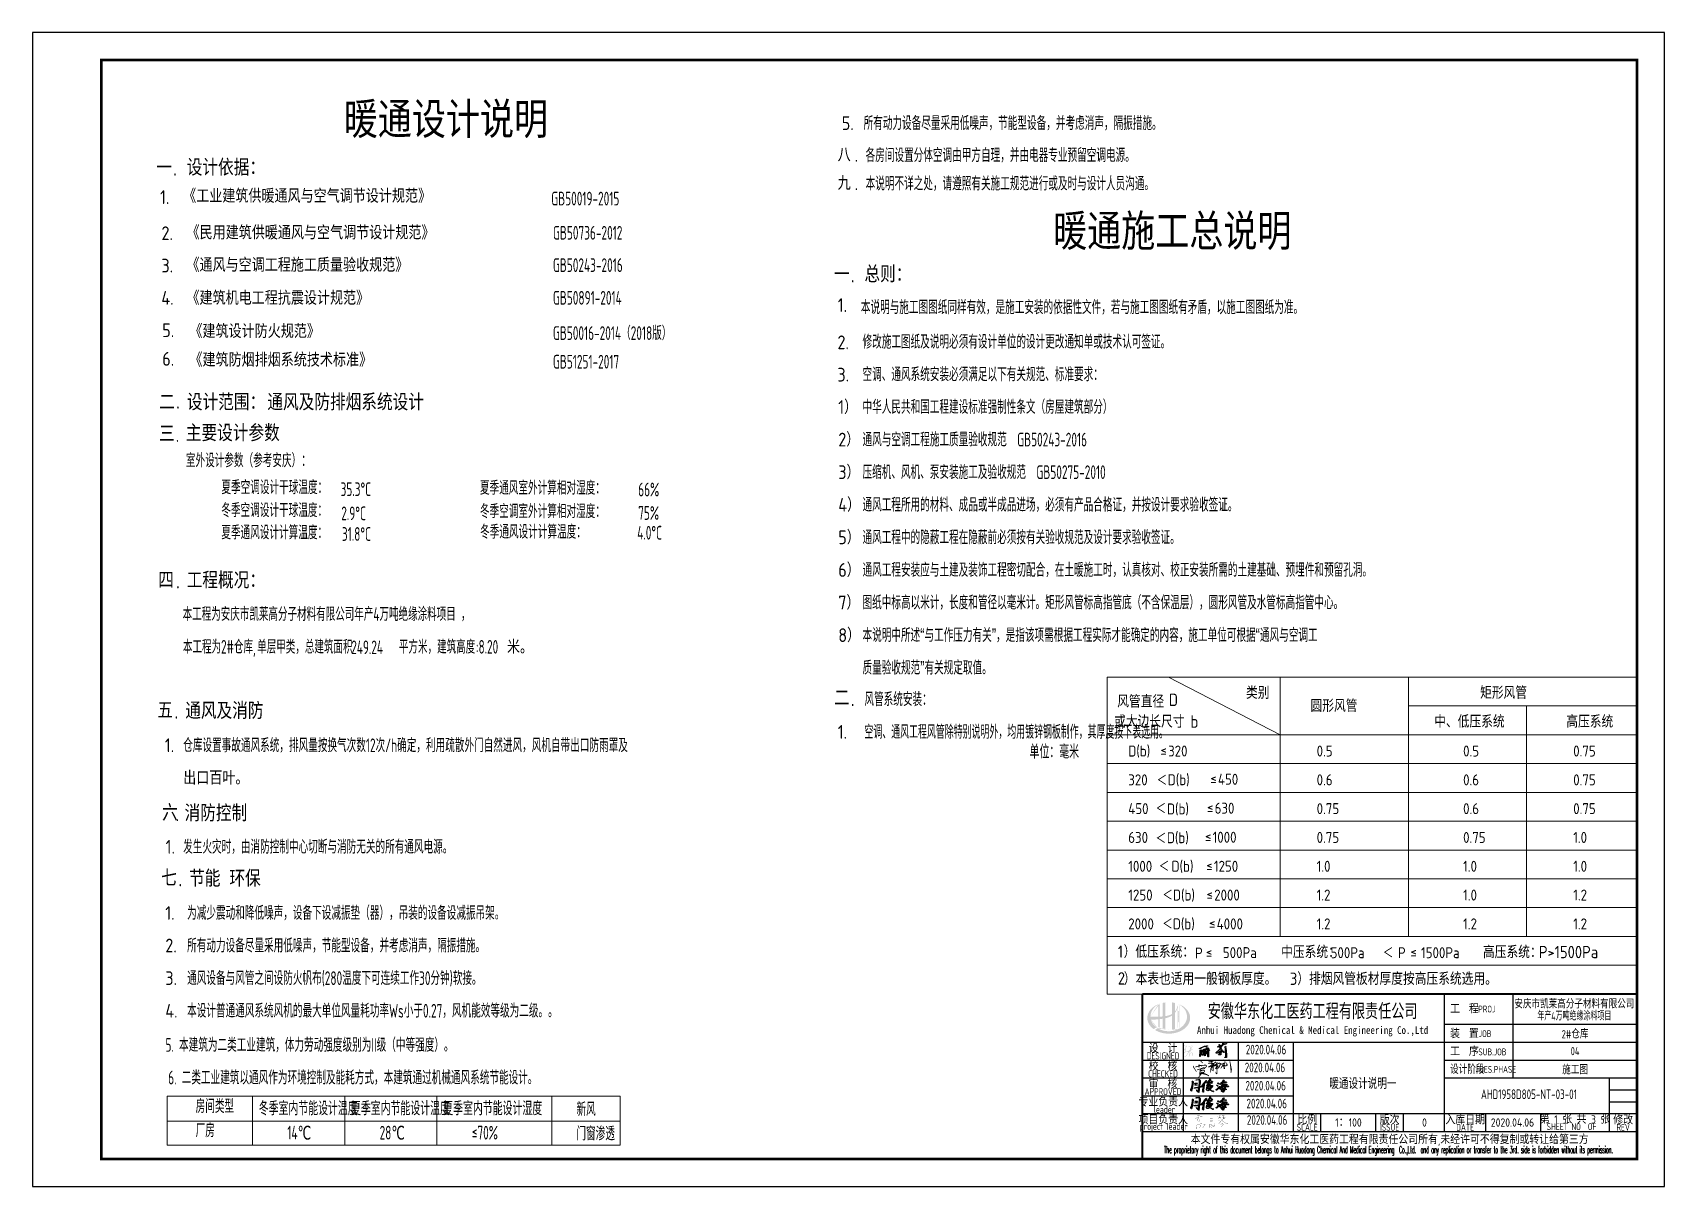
# Model space of a CAD drawing. Extents: x 4857502 to 7068445, y -422737 to 2032183.
# Drawn here: x 4857507 to 4916907, y -321337 to -279337 of the extents above; entities that cross this region are included whole.
import ezdxf
from ezdxf.enums import TextEntityAlignment as Align

# ---------------------------------------------------------------- set-up
doc = ezdxf.new("R2010")
doc.units = 0
doc.header["$LTSCALE"] = 1000
doc.header["$MEASUREMENT"] = 0
doc.layers.get('0').update_dxf_attribs({"linetype": 'CONTINUOUS'})
for name, color, linetype in [('DIM_SYMB', 3, 'CONTINUOUS'), ('PUB_TEXT', 7, 'CONTINUOUS'), ('TH_TITLE', 7, 'CONTINUOUS')]:
    doc.layers.add(name, color=color, linetype=linetype)
doc.styles.add('AHD_TQ', font='sceie.shx', dxfattribs={"bigfont": 'sceic.shx'})
doc.styles.add('AHD_TQ_S', font='')
doc.styles.add('ECEC_TQ', font='txt_l.shx', dxfattribs={"bigfont": 'hztxt_l.shx'})
doc.styles.add('sceie', font='SCEIE', dxfattribs={"width": 0.75, "bigfont": 'SCEIC'})
doc.styles.get("Standard").update_dxf_attribs({"font": 'SCEIE', "bigfont": 'SCEIC'})
doc.styles.add('TSSD_Rein', font='Tssdeng.shx', dxfattribs={"width": 0.7, "bigfont": 'hztxt.shx'})
doc.styles.get('AHD_TQ_S').set_extended_font_data('SimSun')

msp = doc.modelspace()

# ---------------------------------------------------------------- texts
for s, height, style, width, p in [('安徽华东化工医药工程有限责任公司', 500, 'AHD_TQ_S', 0.7, (4904102.1, -314937.3)), ('安庆市凯莱高分子材料有限公司', 300, 'sceie', 0.8, (4913630.9, -314667.2)), ('年产4万吨绝缘涂料项目', 300, 'sceie', 0.65, (4913630.9, -315102.2)), ('Anhui Huadong Chemical & Medical Engineering Co.,Ltd', 280, 'AHD_TQ_S', 0.85, (4904102.1, -315687.3)), ('2#仓库', 300, 'sceie', 0.8, (4913657.2, -315762.3)), ('DESIGNED', 250, 'AHD_TQ', 0.75, (4898657.2, -316587.3)), ('04', 300, 'sceie', 0.8, (4913657.2, -316412.3)), ('CHECKED', 250, 'AHD_TQ', 0.75, (4898657.2, -317237.3)), ('施工图', 300, 'sceie', 0.8, (4913657.2, -317062.3)), ('APPROVED', 250, 'AHD_TQ', 0.75, (4898657.2, -317887.3)), ('leader', 250, 'AHD_TQ', 0.75, (4898709.1, -318537.3)), ('project leader', 250, 'AHD_TQ', 0.75, (4898682.7, -319187.3)), ('SCALE', 250, 'AHD_TQ', 0.75, (4903907.2, -319187.3)), ('ISSUE', 250, 'AHD_TQ', 0.75, (4906907.2, -319187.3)), ('DATE', 250, 'AHD_TQ', 0.75, (4909657.2, -319187.3)), ('SHEET NO  OF  ', 250, 'AHD_TQ', 0.75, (4913657.2, -319162.3)), ('REV', 250, 'AHD_TQ', 0.75, (4915407.2, -319187.3)), ('The proprietary right of this document belongs to Anhui Huadong Chemical And Medical Engineering  Co.,Ltd.  and any replication or transfer to the 3rd. side is forbidden without its permission. ', 250, 'ECEC_TQ', 0.4, (4906907.2, -320037.3))]:
    msp.add_text(s, height=height, dxfattribs=dict(style=style, width=width)).set_placement(p, align=Align.MIDDLE)
at = {"style": 'AHD_TQ'}
for s, p in [('工  程 ', (4909107.2, -315037.3)), ('装  置 ', (4909107.2, -315937.3)), ('工  序 ', (4909107.2, -316587.3))]:
    msp.add_text(s, height=300, dxfattribs=at).set_placement(p)
for s, height, width, p in [('PROJ', 250, 0.75, (4910131.6, -315007.9)), ('JOB', 250, 0.75, (4910149.6, -315904.5)), ('SUB.JOB', 250, 0.75, (4910138, -316567.2)), ('设计阶段', 300, 0.8, (4909107.2, -317237.3)), ('DES.PHASE', 250, 0.75, (4910165.3, -317204))]:
    msp.add_text(s, height=height, dxfattribs=dict(at, width=width)).set_placement(p)
for s, p in [('设  计', (4898657.2, -316287.3)), ('校  核', (4898657.2, -316937.3)), ('审  核', (4898657.2, -317587.3)), ('专业负责人', (4898665.5, -318237.3)), ('项目负责人', (4898665.5, -318887.3)), ('比例', (4903907.2, -318887.3)), ('版次', (4906907.2, -318887.3)), ('入库日期', (4909657.2, -318887.3)), ('第 1 张 共 3 张', (4913657.2, -318862.3)), ('修改', (4915407.2, -318887.3)), ('本文件专有权属安徽华东化工医药工程有限责任公司所有,未经许可不得复制或转让给第三方', (4906907.2, -319637.3))]:
    msp.add_text(s, height=300, dxfattribs=at).set_placement(p, align=Align.MIDDLE)
at = {"style": 'sceie', "width": 0.8}
for tag, p in [('2020.04.06', (4902406.6, -316357.1)), ('2020.04.06', (4902367.5, -317007.7)), ('2020.04.06', (4902393.5, -317671.3)), ('2020.04.06', (4902432.6, -318321.9)), ('AHD1958D805-NT-03-01', (4911978, -317983.6)), ('2020.04.06', (4902445.6, -318920.5))]:
    msp.add_attdef(tag, text='200320-02-040', height=350, dxfattribs=at).set_placement(p, align=Align.MIDDLE)
at = {"lineweight": -3, "style": 'AHD_TQ'}
for tag, text, p in [('1：100', '1:100', (4905407.2, -319012.3)), ('0', '0', (4908174.1, -319012.3))]:
    msp.add_attdef(tag, text=text, height=300, dxfattribs=at).set_placement(p, align=Align.MIDDLE)
at = {"style": 'AHD_TQ'}
for tag, p in [('0', (4908174.1, -319012.3)), ('2020.04.06', (4911379.3, -319012.3))]:
    msp.add_attdef(tag, text='0', height=300, dxfattribs=at).set_placement(p, align=Align.MIDDLE)
at = {"layer": 'DIM_SYMB', "color": 7, "linetype": 'ByBlock', "style": 'TSSD_Rein', "width": 0.7}
msp.add_text('暖通设计说明一', height=400, dxfattribs=at).set_placement((4904707.7, -317790.1))
at = {"layer": 'PUB_TEXT', "lineweight": 0}
for s, height, p in [('暖通设计说明', 1305.25, (4868831.3, -283171.8)), ('5.', 500, (4886962.8, -282883.5)), ('设计依据：', 600, (4863116.6, -284544.9)), ('八', 500, (4886814.3, -284029.8)), ('一', 600, (4862008.8, -284544.9)), ('.', 600, (4862615.6, -284544.9)), ('九', 500, (4886814.3, -285062.9)), ('.', 500, (4887430.5, -284036.2)), ('1.  ', 500, (4862145.5, -285576.2)), ('《工业建筑供暖通风与空气调节设计规范》', 500, (4862986.9, -285532.5)), ('.', 500, (4887430.5, -285069.2)), ('暖通施工总说明', 1305.25, (4894653.8, -287244.9)), ('2.  ', 500, (4862198.2, -286889.9)), ('2.  ', 500, (4862198.2, -286889.9)), ('《民用建筑供暖通风与空气调节设计规范》', 500, (4863109.7, -286866.8)), ('《通风与空调工程施工质量验收规范》', 500, (4863107.2, -288045)), ('3.  ', 500, (4862195.8, -288068)), ('一', 600, (4886679.2, -288430.2)), ('总则：', 600, (4887787, -288430.2)), ('.', 600, (4887286, -288430.2)), ('4.  ', 500, (4862193.4, -289246.2)), ('《建筑机电工程抗震设计规范》', 500, (4863107.2, -289246.2)), ('1.  ', 500, (4886815.9, -289504.8)), ('5.', 500, (4862225.5, -290421.9)), ('《建筑设计防火规范》', 500, (4863215.4, -290455.6)), ('2.  ', 500, (4886806, -290861.1)), ('2.  ', 500, (4886806, -290861.1)), ('6.', 500, (4862225.5, -291463.9)), ('《建筑防烟排烟系统技术标准》', 500, (4863215.4, -291497.6)), ('3.  ', 500, (4886803.6, -292039.3)), ('二', 600, (4862109, -293090.7)), ('设计范围：', 600, (4863121.3, -293090.7)), ('通风及防排烟系统设计', 600, (4866052.1, -293090.7)), ('1）', 500, (4886835.8, -293215)), ('. ', 600, (4862720.4, -293027.7)), ('三', 600, (4862109, -294237.9)), ('主要设计参数', 600, (4863083.5, -294214.3)), ('2）', 500, (4886835.8, -294401.6)), ('.  ', 500, (4862715.7, -294237.9)), ('3）', 500, (4886835.8, -295588.2)), ('4）', 500, (4886835.8, -296774.8)), ('5）', 500, (4886835.8, -297961.4)), ('6）', 500, (4886835.8, -299148)), ('四', 600, (4862078.2, -299568.3)), ('工程概况：', 600, (4863115.5, -299573.6)), ('. ', 600, (4862720.4, -299568.3)), ('7）', 500, (4886835.8, -300334.5)), ('8）', 500, (4886835.8, -301521.1)), ('二', 600, (4886679.2, -303855.9)), ('风管直径', 450, (4896989.4, -303910.6)), ('D', 450, (4898871.2, -303850.2)), ('类别', 450, (4901678.4, -303592.2)), ('矩形风管', 450, (4910199.2, -303592.2)), ('五', 600, (4862045.9, -304304.1)), ('通风及消防', 600, (4863061.9, -304324.7)), ('.', 600, (4887286, -303855.9)), ('圆形风管', 450, (4904026.1, -304067.6)), ('.', 600, (4862662.1, -304310.5)), ('1.  ', 500, (4886815.9, -305042.5)), ('或大边长尺寸', 450, (4896874.4, -304641)), ('b', 450, (4899657.9, -304641)), ('中、低压系统', 450, (4908527.9, -304641)), ('高压系统', 450, (4913335.8, -304641)), ('1.', 500, (4862319.9, -305530.9)), ('D(b)', 400, (4897391.5, -305689.7)), ('320', 400, (4898842.4, -305689.7)), ('0.5', 400, (4904249, -305689.7)), ('0.5', 400, (4909581.1, -305689.7)), ('0.75', 400, (4913588.4, -305689.7)), ('≤', 400, (4898561.5, -305689.7)), ('出口百叶。', 500, (4862988.2, -306717.5)), ('320', 400, (4897391.5, -306738.5)), ('＜', 400, (4898426.2, -306751.8)), ('D(b)', 400, (4898826.8, -306734.1)), ('≤', 400, (4900375.5, -306716.9)), ('450', 400, (4900656.4, -306716.9)), ('0.6', 400, (4904249, -306738.5)), ('0.6', 400, (4909581.1, -306738.5)), ('0.75', 400, (4913588.4, -306738.5)), ('六', 600, (4862220, -308035.4)), ('消防控制', 600, (4863037.8, -308051.9)), ('450', 400, (4897391.5, -307787.2)), ('＜', 400, (4898386.3, -307781.7)), ('D(b)', 400, (4898800.2, -307798.3)), ('≤', 400, (4900254.8, -307770.6)), ('630', 400, (4900535.7, -307770.6)), ('0.75', 400, (4904249, -307787.2)), ('0.6', 400, (4909581.1, -307787.2)), ('0.75', 400, (4913588.4, -307787.2)), ('.', 500, (4862716, -308040.5)), ('1.', 500, (4862349.3, -309226.5)), ('630', 400, (4897391.5, -308836)), ('＜', 400, (4898388.4, -308870.6)), ('D(b)', 400, (4898795.7, -308844.7)), ('≤', 400, (4900180.7, -308827.3)), ('1000', 400, (4900461.6, -308827.3)), ('0.75', 400, (4904249, -308836)), ('0.75', 400, (4909581.1, -308836)), ('1.0', 400, (4913588.4, -308836)), ('D(b)', 400, (4898965.2, -309884.8)), ('七', 600, (4862188.8, -310407.8)), ('节能 环保', 600, (4863204.8, -310428.4)), ('1000', 400, (4897391.5, -309884.8)), ('＜', 400, (4898501.9, -309884.8)), ('≤', 400, (4900227, -309884.8)), ('1250', 400, (4900507.9, -309884.8)), ('1.0', 400, (4904249, -309884.8)), ('1.0', 400, (4909581.1, -309884.8)), ('1.0', 400, (4913588.4, -309884.8)), ('.', 600, (4862805, -310414.2)), ('1250', 400, (4897391.5, -310933.5)), ('＜', 400, (4898633.6, -310933.5)), ('D(b)', 400, (4899018.4, -310933.5)), ('≤', 400, (4900238.9, -310933.5)), ('2000', 400, (4900519.7, -310933.5)), ('1.2', 400, (4904249, -310933.5)), ('1.0', 400, (4909581.1, -310933.5)), ('1.2', 400, (4913588.4, -310933.5)), ('1.', 500, (4862337.3, -311634.7)), ('2000', 400, (4897391.5, -311982.3)), ('＜', 400, (4898628.7, -311982.3)), ('D(b)', 400, (4899013.4, -311982.3)), ('≤', 400, (4900329.2, -311982.3)), ('4000', 400, (4900610, -311982.3)), ('1.2', 400, (4904249, -311982.3)), ('1.2', 400, (4909581.1, -311982.3)), ('1.2', 400, (4913588.4, -311982.3)), ('2.', 500, (4862337.3, -312821.3)), ('1', 450, (4897011.4, -313018.6)), ('）低压系统：', 450, (4897223.8, -313018.6)), ('P', 400, (4899822.1, -313042.9)), ('≤', 400, (4900216.5, -313042.9)), ('500Pa', 400, (4900835.6, -313029.3)), ('中压系统：', 450, (4902956.8, -313031.2)), ('500Pa', 400, (4904758.4, -313031.2)), ('＜', 400, (4906657, -313031.2)), ('P', 400, (4907209.4, -313031.2)), ('≤', 400, (4907661, -313031.2)), ('1500Pa', 400, (4908048.6, -313031.2)), ('高压系统：', 450, (4910305.4, -313031.2)), ('P>1500Pa', 450, (4912338, -313031.2)), ('3.', 500, (4862337.3, -314007.8)), ('2', 450, (4897011.4, -313991.2)), ('）本表也适用一般钢板厚度。  3）排烟风管板材厚度按高压系统选用。', 450, (4897229.2, -314005.6)), ('4.', 500, (4862337.3, -315194.4))]:
    msp.add_text(s, height=height, dxfattribs=at).set_placement(p)
for s, width, p in [('所有动力设备尽量采用低噪声，节能型设备，并考虑消声，隔振措施。', 0.7, (4887756.6, -282883.5)), ('各房间设置分体空调由甲方自理，并由电器专业预留空调电源。', 0.7, (4887830.3, -284050.4)), ('本说明不详之处，请遵照有关施工规范进行或及时与设计人员沟通。', 0.7, (4887830.3, -285083.5)), ('GB50019-2015', 0.7, (4876386.2, -285628.5)), ('GB50736-2012', 0.7, (4876448.8, -286873.1)), ('GB50243-2016', 0.7, (4876446.3, -288051.3)), ('GB50891-2014', 0.7, (4876446.3, -289240.7)), ('本说明与施工图图纸同样有效，是施工安装的依据性文件，若与施工图图纸有矛盾，以施工图图纸为准。', 0.7, (4887657.3, -289585.6)), ('GB50016-2014（2018版）', 0.7, (4876446.3, -290525)), ('修改施工图纸及说明必须有设计单位的设计更改通知单或技术认可签证。', 0.7, (4887717.5, -290841.8)), ('GB51251-2017', 0.7, (4876446.3, -291567)), ('空调、通风系统安装必须满足以下有关规范、标准要求：', 0.7, (4887717.5, -292028.4)), ('中华人民共和国工程建设标准强制性条文（房屋建筑部分）', 0.7, (4887717.5, -293215)), ('通风与空调工程施工质量验收规范  GB50243-2016', 0.7, (4887717.5, -294401.6)), ('室外设计参数（参考安庆）：', 0.7, (4863085.2, -295160.3)), ('压缩机、风机、泵安装施工及验收规范  GB50275-2010', 0.7, (4887717.5, -295588.2)), ('夏季空调设计干球温度：', 0.7, (4864380.1, -296139.9)), ('35.3%%DC', 0.7, (4868717.5, -296208.7)), ('夏季通风室外计算相对湿度：', 0.7, (4873790.9, -296159)), ('66%%%', 0.7, (4879551.6, -296220.5)), ('通风工程所用的材料、成品或半成品进场，必须有产品合格证，并按设计要求验收签证。', 0.7, (4887717.5, -296774.8)), ('冬季空调设计干球温度：', 0.7, (4864376.5, -296974.1)), ('2.9%%DC', 0.7, (4868741.9, -297087.5)), ('冬季空调室外计算相对湿度：', 0.7, (4873790.9, -297012.7)), ('75%%%', 0.7, (4879551.6, -297074.2)), ('夏季通风设计计算温度：', 0.7, (4864376.5, -297782.7)), ('31.8%%DC', 0.7, (4868765.7, -297839.6)), ('冬季通风设计计算温度：', 0.7, (4873797.8, -297759.5)), ('4.0%%DC', 0.7, (4879515.4, -297792.6)), ('通风工程中的隐蔽工程在隐蔽前必须按有关验收规范及设计要求验收签证。', 0.7, (4887717.5, -297961.4)), ('通风工程安装应与土建及装饰工程密切配合，在土暖施工时，认真核对、校正安装所需的土建基础、预埋件和预留孔洞。', 0.7, (4887717.5, -299148)), ('图纸中标高以米计，长度和管径以毫米计。矩形风管标高指管底（不含保温层），圆形风管及水管标高指管中心。', 0.7, (4887717.5, -300334.5)), ('本说明中所述“与工作压力有关”，是指该项需根据工程实际才能确定的内容，施工单位可根据“通风与空调工', 0.7, (4887717.5, -301521.1)), ('质量验收规范”有关规定取值。', 0.7, (4887717.5, -302707.7)), ('风管系统安装：', 0.7, (4887787, -303855.9)), ('空调、通风工程风管除特别说明外，均用镀锌钢板制作，其厚度按下表选用。', 0.5, (4887787, -305042.5)), ('仓库设置事故通风系统，排风量按换气次数12次/h确定，利用疏散外门自然进风，风机自带出口防雨罩及', 0.7, (4862988.2, -305530.9)), ('单位：毫米', 0.6, (4893799.4, -305762.5)), ('发生火灾时，由消防控制中心切断与消防无关的所有通风电源。', 0.7, (4862988.2, -309226.5)), ('为减少震动和降低噪声，设备下设减振垫（器），吊装的设备设减振吊架。', 0.7, (4863131.1, -311634.7)), ('所有动力设备尽量采用低噪声，节能型设备，并考虑消声，隔振措施。', 0.7, (4863131.1, -312821.3)), ('通风设备与风管之间设防火帆布(280温度下可连续工作30分钟)软接。', 0.7, (4863131.1, -314007.8)), ('本设计普通通风系统风机的最大单位风量耗功率Ws小于0.27，风机能效等级为二级。。', 0.7, (4863131.1, -315194.4)), ('5. 本建筑为二类工业建筑，体力劳动强度级别为II级（中等强度）。', 0.7, (4862343.5, -316439.1)), ('6. 二类工业建筑以通风作为环境控制及能耗方式，本建筑通过机械通风系统节能设计。', 0.7, (4862441.5, -317627.7)), ('房间类型', 0.7, (4863440.9, -318667.9)), ('冬季室内节能设计温度', 0.6, (4865739.8, -318749.5)), ('夏季室内节能设计温度', 0.6, (4869097.4, -318749.5)), ('夏季室内节能设计湿度', 0.6, (4872455.1, -318749.5)), ('新风', 0.7, (4877304.1, -318780.6)), ('厂房', 0.7, (4863440.9, -319551.8)), ('14℃', 0.7, (4866780, -319633.4)), ('28℃', 0.7, (4870137.7, -319633.4)), ('≤70%%%', 0.7, (4873495.4, -319633.4)), ('门窗渗透', 0.7, (4877304.1, -319664.5))]:
    msp.add_text(s, height=500, dxfattribs=dict(at, width=width)).set_placement(p)
at = {"layer": 'PUB_TEXT', "color": 2, "width": 0.7}
for s, height, p in [('本工程为安庆市凯莱高分子材料有限公司年产4万吨绝缘涂料项目 ，', 495.935, (4862967.7, -300753.3)), ('本工程为2#仓库,', 495.93, (4862977.9, -301944.5)), ('单层甲类，总建筑面积', 495.93, (4865681.4, -301944.5)), ('249.24', 495.93, (4869106.8, -301961.1)), ('平方米，建筑高度', 495.93, (4870841.4, -301944.5)), (':8.20', 495.93, (4873643.3, -301944.5))]:
    msp.add_text(s, height=height, dxfattribs=at).set_placement(p)
at = {"layer": 'PUB_TEXT', "color": 2}
msp.add_text('米。', height=495.93, dxfattribs=at).set_placement((4874777, -301944.5))

# ---------------------------------------------------------------- blocks, each defined once
blk = doc.blocks.new('A$C744C32FA')
at = {"const_width": 30}
for points in [[(-2326, 582), (-2064, 692), (-1816, 796), (-1490, 848), (-1270, 844)], [(-1936, 1093), (-1737, 1077), (-1648, 1041), (-1810, 905)], [(-1731, 663), (-1881, 583), (-1870, 98)], [(-1827, 396), (-1624, 407), (-1683, 178), (-1785, 172)], [(-164, 18), (-164, 609), (181, 609), (259, 574), (264, 359)], [(-164, 314), (-7, 353), (104, 403)], [(-134, 116), (-29, 188), (93, 237), (170, 221), (209, 331), (264, 359)], [(942, 898), (1107, 926), (1169, 977), (1294, 1000)], [(948, 580), (1073, 676), (1203, 739), (1357, 744), (1391, 773)], [(1507, 561), (1490, 391), (1400, 274), (1309, 157), (1214, 34), (1126, -80), (1076, -119)], [(1096, 313), (1232, 433), (1357, 563), (1402, 586)], [(1192, 881), (1164, 478), (1155, 349)], [(1369, -2), (1421, -24), (1477, -51)], [(1510, 451), (1603, 321), (1697, 211), (1854, 88), (1967, -1), (2044, -62), (2137, -96), (2323, -163), (2364, -162), (2404, -149), (2384, -156)], [(1530, 654), (1647, 720), (1785, 749), (1891, 785), (2007, 796)], [(1541, 978), (1734, 989), (1818, 1000), (1872, 989)], [(1603, 465), (1698, 528), (1794, 557), (1966, 568), (2003, 590)], [(1706, 987), (1698, 528)], [(-2108, -913), (-2158, -364), (-1863, -238), (-1491, -154), (-1069, -179), (-858, -255), (-909, -331), (-1198, -765)], [(-1677, -676), (-1677, -347)], [(-1677, -415), (-1452, -396), (-1441, -504), (-1677, -676)], [(-238, -177), (-238, -696)], [(-193, -327), (-59, -250), (154, -178), (450, -162), (558, -210), (534, -366), (450, -489), (346, -609)], [(-47, -485), (45, -414), (178, -350), (322, -338)], [(-3, -681), (142, -597), (326, -529), (398, -549)], [(1332, -239), (1431, -185), (1526, -163), (1671, -155), (1722, -174), (1703, -260), (1445, -564)]]:
    blk.add_lwpolyline(points, dxfattribs=at)

# ---------------------------------------------------------------- hatches: boundary and pattern name
h = msp.add_hatch(color=256)
edge = h.paths.add_edge_path()
edge.add_spline(control_points=[(4898743.7, -315215.7), (4898749.8, -315214.3), (4898755.9, -315212.9), (4898805, -315201), (4898847.6, -315188), (4898922.6, -315156.9), (4898955.5, -315139.9), (4898986.4, -315119.3)], knot_values=[61.629012, 61.629012, 61.629012, 61.629012, 63.3304306, 63.3304306, 75.3536336, 75.3536336, 85.3986489, 85.3986489, 85.3986489, 85.3986489], degree=3, periodic=0)
edge.add_line((4898986.4, -315119.3), (4898986.4, -315629.5))
edge.add_spline(control_points=[(4898986.4, -315629.5), (4899003.5, -315626.8), (4899020.6, -315623.5), (4899055.3, -315615.4), (4899073, -315610.6), (4899090.4, -315605.1)], knot_values=[4.9084564, 4.9084564, 4.9084564, 4.9084564, 4.9928212, 4.9928212, 5.0830337, 5.0830337, 5.0830337, 5.0830337], degree=3, periodic=0)
edge.add_line((4899090.4, -315605.1), (4899090.4, -315023.7))
edge.add_spline(control_points=[(4899090.4, -315023.7), (4899099, -315012.7), (4899107.2, -315001.4), (4899133.3, -314961.7), (4899149, -314931.8), (4899178.2, -314859), (4899189.4, -314815.2), (4899194.1, -314769.9), (4899194.3, -314768.6), (4899194.4, -314767.3)], knot_values=[97.9917441, 97.9917441, 97.9917441, 97.9917441, 101.6421898, 101.6421898, 110.3379755, 110.3379755, 121.9343221, 121.9343221, 122.2706915, 122.2706915, 122.2706915, 122.2706915], degree=3, periodic=0)
edge.add_line((4899194.4, -314767.3), (4899194.4, -314696.9))
edge.add_spline(control_points=[(4899194.4, -314696.9), (4899194.3, -314704.6), (4899193.9, -314712.2), (4899193.4, -314719.9)], knot_values=[126.194075, 126.194075, 126.194075, 126.194075, 128.3967624, 128.3967624, 128.3967624, 128.3967624], degree=3, periodic=0)
edge.add_spline(control_points=[(4899193.4, -314719.9), (4899192.9, -314726.1), (4899192.3, -314732.3), (4899191.5, -314738.5)], knot_values=[124.4170495, 124.4170495, 124.4170495, 124.4170495, 126.194075, 126.194075, 126.194075, 126.194075], degree=3, periodic=0)
edge.add_spline(control_points=[(4899191.5, -314738.5), (4899190.4, -314747.7), (4899188.9, -314756.8), (4899187.1, -314765.9)], knot_values=[121.8052898, 121.8052898, 121.8052898, 121.8052898, 124.4170495, 124.4170495, 124.4170495, 124.4170495], degree=3, periodic=0)
edge.add_spline(control_points=[(4899187.1, -314765.9), (4899184.7, -314778.1), (4899181.8, -314790.2), (4899178.3, -314802.2)], knot_values=[118.3157402, 118.3157402, 118.3157402, 118.3157402, 121.8052898, 121.8052898, 121.8052898, 121.8052898], degree=3, periodic=0)
edge.add_spline(control_points=[(4899178.3, -314802.2), (4899174.8, -314814.3), (4899170.7, -314826.3), (4899166.2, -314838.2)], knot_values=[114.7959879, 114.7959879, 114.7959879, 114.7959879, 118.3157402, 118.3157402, 118.3157402, 118.3157402], degree=3, periodic=0)
edge.add_spline(control_points=[(4899166.2, -314838.2), (4899161.7, -314849.9), (4899156.7, -314861.4), (4899151.3, -314872.8)], knot_values=[111.3296409, 111.3296409, 111.3296409, 111.3296409, 114.7959879, 114.7959879, 114.7959879, 114.7959879], degree=3, periodic=0)
edge.add_spline(control_points=[(4899151.3, -314872.8), (4899145.8, -314884.3), (4899139.8, -314895.7), (4899133.3, -314906.7)], knot_values=[107.7952896, 107.7952896, 107.7952896, 107.7952896, 111.3296409, 111.3296409, 111.3296409, 111.3296409], degree=3, periodic=0)
edge.add_spline(control_points=[(4899133.3, -314906.7), (4899127, -314917.6), (4899120.3, -314928.1), (4899113.2, -314938.4)], knot_values=[104.3435789, 104.3435789, 104.3435789, 104.3435789, 107.7952896, 107.7952896, 107.7952896, 107.7952896], degree=3, periodic=0)
edge.add_spline(control_points=[(4899113.2, -314938.4), (4899106, -314948.8), (4899098.3, -314958.8), (4899090.4, -314968.5)], knot_values=[100.8506997, 100.8506997, 100.8506997, 100.8506997, 104.3435789, 104.3435789, 104.3435789, 104.3435789], degree=3, periodic=0)
edge.add_line((4899090.4, -314968.5), (4899090.4, -314659.2))
edge.add_spline(control_points=[(4899090.4, -314659.2), (4899056.3, -314651.7), (4899021.5, -314645.8), (4898986.4, -314641.7)], knot_values=[4.4239994, 4.4239994, 4.4239994, 4.4239994, 4.5587406, 4.5587406, 4.5587406, 4.5587406], degree=3, periodic=0)
edge.add_line((4898986.4, -314641.7), (4898986.4, -315059.8))
edge.add_spline(control_points=[(4898986.4, -315059.8), (4898914.4, -315104.4), (4898830.2, -315127.6), (4898743.7, -315140.6)], knot_values=[63.2462151, 63.2462151, 63.2462151, 63.2462151, 87.6891235, 87.6891235, 87.6891235, 87.6891235], degree=3, periodic=0)
edge.add_line((4898743.7, -315140.6), (4898743.7, -314641.7))
edge.add_spline(control_points=[(4898743.7, -314641.7), (4898708.5, -314645.8), (4898673.8, -314651.7), (4898639.7, -314659.2)], knot_values=[4.8660382, 4.8660382, 4.8660382, 4.8660382, 5.0007773, 5.0007773, 5.0007773, 5.0007773], degree=3, periodic=0)
edge.add_line((4898639.7, -314659.2), (4898639.7, -315152.1))
edge.add_spline(control_points=[(4898639.7, -315152.1), (4898638, -315152.2), (4898603.1, -315154.8), (4898568.5, -315156.6), (4898535.7, -315157.6)], knot_values=[43.6573559, 43.6573559, 43.6573559, 43.6573559, 44.1342527, 53.4970917, 53.4970917, 53.4970917, 53.4970917], degree=3, periodic=0)
edge.add_line((4898535.7, -315157.6), (4898535.7, -314688.5))
edge.add_spline(control_points=[(4898535.7, -314688.5), (4898518.7, -314694.3), (4898501.9, -314700.6), (4898485.5, -314707.4)], knot_values=[5.1415698, 5.1415698, 5.1415698, 5.1415698, 5.2129208, 5.2129208, 5.2129208, 5.2129208], degree=3, periodic=0)
edge.add_spline(control_points=[(4898485.5, -314707.4), (4898478.6, -314710.2), (4898471.8, -314713.1), (4898439.5, -314727.3), (4898415, -314739.5), (4898391.5, -314752.7)], knot_values=[5.2129208, 5.2129208, 5.2129208, 5.2129208, 5.2429596, 5.2429596, 5.3556227, 5.3556227, 5.3556227, 5.3556227], degree=3, periodic=0)
edge.add_spline(control_points=[(4898391.5, -314752.7), (4898376.6, -314761.1), (4898362.2, -314769.8), (4898348.2, -314778.9)], knot_values=[5.3556227, 5.3556227, 5.3556227, 5.3556227, 5.4269737, 5.4269737, 5.4269737, 5.4269737], degree=3, periodic=0)
edge.add_spline(control_points=[(4898348.2, -314778.9), (4898340.8, -314783.8), (4898333.5, -314788.7), (4898320, -314798.2), (4898313.8, -314802.7), (4898307.6, -314807.3)], knot_values=[5.4269737, 5.4269737, 5.4269737, 5.4269737, 5.4647645, 5.4647645, 5.4983247, 5.4983247, 5.4983247, 5.4983247], degree=3, periodic=0)
edge.add_spline(control_points=[(4898307.6, -314807.3), (4898281.6, -314826.9), (4898257.5, -314847.7), (4898235.6, -314869.7)], knot_values=[5.4983247, 5.4983247, 5.4983247, 5.4983247, 5.6410266, 5.6410266, 5.6410266, 5.6410266], degree=3, periodic=0)
edge.add_spline(control_points=[(4898235.6, -314869.7), (4898228.6, -314876.7), (4898221.9, -314883.8), (4898201.4, -314906.4), (4898188.5, -314922.2), (4898176.7, -314938.4)], knot_values=[5.6410266, 5.6410266, 5.6410266, 5.6410266, 5.6865694, 5.6865694, 5.7837285, 5.7837285, 5.7837285, 5.7837285], degree=3, periodic=0)
edge.add_spline(control_points=[(4898176.7, -314938.4), (4898161.6, -314959.2), (4898148.3, -314980.6), (4898135.2, -315005.6), (4898133.6, -315008.7), (4898132, -315011.9)], knot_values=[5.7837285, 5.7837285, 5.7837285, 5.7837285, 5.9083744, 5.9083744, 5.9264305, 5.9264305, 5.9264305, 5.9264305], degree=3, periodic=0)
edge.add_spline(control_points=[(4898132, -315011.9), (4898119.5, -315037), (4898109.5, -315062.7), (4898102, -315088.6)], knot_values=[5.9264305, 5.9264305, 5.9264305, 5.9264305, 6.0691324, 6.0691324, 6.0691324, 6.0691324], degree=3, periodic=0)
edge.add_spline(control_points=[(4898102, -315088.6), (4898098.8, -315099.7), (4898096, -315110.9), (4898090.6, -315137), (4898088.4, -315152.1), (4898086.9, -315167.1)], knot_values=[6.0691324, 6.0691324, 6.0691324, 6.0691324, 6.1301793, 6.1301793, 6.2118343, 6.2118343, 6.2118343, 6.2118343], degree=3, periodic=0)
edge.add_spline(control_points=[(4898086.9, -315167.1), (4898085.7, -315180.3), (4898085, -315193.5), (4898085, -315206.7)], knot_values=[6.2118343, 6.2118343, 6.2118343, 6.2118343, 6.2831853, 6.2831853, 6.2831853, 6.2831853], degree=3, periodic=0)
edge.add_spline(control_points=[(4898085, -315206.7), (4898085, -315216), (4898085.4, -315225.4), (4898086, -315234.7)], knot_values=[6.2831853, 6.2831853, 6.2831853, 6.2831853, 6.3336547, 6.3336547, 6.3336547, 6.3336547], degree=3, periodic=0)
edge.add_spline(control_points=[(4898086, -315234.7), (4898087.2, -315253.3), (4898089.8, -315271.9), (4898093.5, -315290.5)], knot_values=[6.3336547, 6.3336547, 6.3336547, 6.3336547, 6.4345936, 6.4345936, 6.4345936, 6.4345936], degree=3, periodic=0)
edge.add_spline(control_points=[(4898093.5, -315290.5), (4898093.8, -315291.7), (4898094, -315292.9), (4898098, -315311.4), (4898102.7, -315328.6), (4898108.6, -315345.6)], knot_values=[6.4345936, 6.4345936, 6.4345936, 6.4345936, 6.4412784, 6.4412784, 6.5355325, 6.5355325, 6.5355325, 6.5355325], degree=3, periodic=0)
edge.add_spline(control_points=[(4898108.6, -315345.6), (4898114.8, -315363.8), (4898122.4, -315381.9), (4898131.1, -315399.7)], knot_values=[6.5355325, 6.5355325, 6.5355325, 6.5355325, 6.6364714, 6.6364714, 6.6364714, 6.6364714], degree=3, periodic=0)
edge.add_spline(control_points=[(4898131.1, -315399.7), (4898133.3, -315404.1), (4898135.6, -315408.6), (4898144.9, -315426.2), (4898152.6, -315439.3), (4898161, -315452.1)], knot_values=[6.6364714, 6.6364714, 6.6364714, 6.6364714, 6.6618943, 6.6618943, 6.7374102, 6.7374102, 6.7374102, 6.7374102], degree=3, periodic=0)
edge.add_spline(control_points=[(4898161, -315452.1), (4898172.2, -315469.3), (4898184.5, -315486.1), (4898198.1, -315502.5)], knot_values=[6.7374102, 6.7374102, 6.7374102, 6.7374102, 6.8383491, 6.8383491, 6.8383491, 6.8383491], degree=3, periodic=0)
edge.add_spline(control_points=[(4898198.1, -315502.5), (4898204, -315509.6), (4898210.1, -315516.7), (4898224.7, -315532.6), (4898233.2, -315541.5), (4898242.1, -315550.1)], knot_values=[6.8383491, 6.8383491, 6.8383491, 6.8383491, 6.8825101, 6.8825101, 6.939288, 6.939288, 6.939288, 6.939288], degree=3, periodic=0)
edge.add_spline(control_points=[(4898242.1, -315550.1), (4898257.9, -315565.5), (4898274.7, -315580.3), (4898292.6, -315594.5)], knot_values=[6.939288, 6.939288, 6.939288, 6.939288, 7.0402268, 7.0402268, 7.0402268, 7.0402268], degree=3, periodic=0)
edge.add_spline(control_points=[(4898292.6, -315594.5), (4898301.6, -315601.6), (4898310.8, -315608.6), (4898320.2, -315615.3)], knot_values=[7.0402268, 7.0402268, 7.0402268, 7.0402268, 7.0906963, 7.0906963, 7.0906963, 7.0906963], degree=3, periodic=0)
edge.add_line((4898320.2, -315615.3), (4898411.4, -315547))
edge.add_ellipse((4898865, -315154.7), major_axis=(665, 0), ratio=0.8066765, start_angle=192.819011, end_angle=226.985326, ccw=False)
edge.add_spline(control_points=[(4898216.6, -315273.7), (4898240.6, -315272.2), (4898264.7, -315270.8), (4898353.4, -315265.3), (4898418.2, -315260.9), (4898483.7, -315254.6)], knot_values=[11.3982633, 11.3982633, 11.3982633, 11.3982633, 18.4072897, 18.4072897, 37.1809397, 37.1809397, 37.1809397, 37.1809397], degree=3, periodic=0)
edge.add_line((4898483.7, -315254.6), (4898483.7, -315533.7))
edge.add_spline(control_points=[(4898483.7, -315533.7), (4898487.3, -315535.9), (4898490.9, -315538.1), (4898507.8, -315548.3), (4898521.6, -315555.9), (4898535.7, -315563.1)], knot_values=[4.0499446, 4.0499446, 4.0499446, 4.0499446, 4.0720206, 4.0720206, 4.153257, 4.153257, 4.153257, 4.153257], degree=3, periodic=0)
edge.add_line((4898535.7, -315563.1), (4898535.7, -315249.2))
edge.add_spline(control_points=[(4898535.7, -315249.2), (4898567.9, -315245.5), (4898600.3, -315241.3), (4898635.1, -315235.9), (4898637.4, -315235.5), (4898639.7, -315235.2)], knot_values=[42.1350086, 42.1350086, 42.1350086, 42.1350086, 51.3072277, 51.3072277, 51.9485742, 51.9485742, 51.9485742, 51.9485742], degree=3, periodic=0)
edge.add_line((4898639.7, -315235.2), (4898639.7, -315605.1))
edge.add_spline(control_points=[(4898639.7, -315605.1), (4898673.3, -315615.7), (4898708.2, -315623.9), (4898743.7, -315629.5)], knot_values=[4.3417397, 4.3417397, 4.3417397, 4.3417397, 4.5163155, 4.5163155, 4.5163155, 4.5163155], degree=3, periodic=0)
edge.add_line((4898743.7, -315629.5), (4898743.7, -315215.7))
edge = h.paths.add_edge_path(flags=16)
edge.add_ellipse((4898865, -315154.7), major_axis=(665, 0), ratio=0.8066765, start_angle=124.987462, end_angle=179.998983, ccw=False)
edge.add_line((4898483.7, -314715.2), (4898483.7, -315158.8))
edge.add_spline(control_points=[(4898483.7, -315158.8), (4898388.4, -315160.1), (4898294.4, -315157.1), (4898200, -315154.7)], knot_values=[11.2737302, 11.2737302, 11.2737302, 11.2737302, 38.6875129, 38.6875129, 38.6875129, 38.6875129], degree=3, periodic=0)
edge = h.paths.add_edge_path()
edge.add_spline(control_points=[(4898366.2, -315645.8), (4898397.3, -315664.8), (4898430.4, -315682.1), (4898515, -315719.3), (4898568.3, -315737.2), (4898679, -315763.7), (4898736.5, -315772.5), (4898852.6, -315780.2), (4898911.3, -315779.3), (4899026.9, -315767.8), (4899083.7, -315757.3), (4899192.8, -315727.2), (4899244.9, -315707.7), (4899341.8, -315660.8), (4899386.6, -315633.5), (4899466.5, -315572.5), (4899501.7, -315539), (4899561, -315467.5), (4899585.2, -315429.6), (4899621.5, -315351.5), (4899633.8, -315311.3), (4899646.4, -315230.1), (4899646.7, -315189.1), (4899635.2, -315107.6), (4899623.4, -315067.1), (4899587.8, -314988.4), (4899564, -314950.2), (4899505.2, -314878), (4899470.1, -314844), (4899390.3, -314782.4), (4899345.6, -314754.7), (4899264.4, -314714.9), (4899230, -314700.7), (4899194.4, -314688.5)], knot_values=[0.8864206, 0.8864206, 0.8864206, 0.8864206, 1.0405566, 1.0405566, 1.2611724, 1.2611724, 1.4817883, 1.4817883, 1.7024042, 1.7024042, 1.9230201, 1.9230201, 2.1436359, 2.1436359, 2.3642518, 2.3642518, 2.5848677, 2.5848677, 2.8054836, 2.8054836, 3.0260994, 3.0260994, 3.2467153, 3.2467153, 3.4685202, 3.4685202, 3.6903251, 3.6903251, 3.9121301, 3.9121301, 4.133935, 4.133935, 4.2832086, 4.2832086, 4.2832086, 4.2832086], degree=3, periodic=0)
edge.add_line((4899194.4, -314688.5), (4899194.4, -314688.5))
edge.add_spline(control_points=[(4899194.4, -314688.6), (4899194.4, -314691.4), (4899194.4, -314694.1), (4899194.4, -314696.9)], knot_values=[128.3967624, 128.3967624, 128.3967624, 128.3967624, 129.1921934, 129.1921934, 129.1921934, 129.1921934], degree=3, periodic=0)
edge.add_line((4899194.4, -314696.9), (4899194.4, -315620.8))
edge.add_ellipse((4898865, -315154.7), major_axis=(665, 0), ratio=0.8066765, start_angle=232.105419, end_angle=299.683338, ccw=False)
edge.add_line((4898456.6, -315578.1), (4898366.2, -315645.8))
edge = h.paths.add_edge_path(flags=16)
edge.add_ellipse((4898865, -315154.7), major_axis=(665, 0), ratio=0.8066765, start_angle=304.987462, end_angle=415.012105, ccw=False)
edge.add_line((4899246.4, -315594.2), (4899246.4, -314715.2))
at = {"linetype": 'Continuous'}
h = msp.add_hatch(color=0, dxfattribs=at)
h.paths.add_polyline_path([(4899522.2, -316248.1), (4899522.2, -316218.1), (4899472.2, -316223.1), (4899452.2, -316208.1), (4899437.2, -316208.1), (4899427.2, -316228.1), (4899502.2, -316243.1), (4899467.2, -316308.1), (4899407.2, -316383.1), (4899407.2, -316393.1), (4899422.2, -316393.1), (4899472.2, -316353.1), (4899482.2, -316358.1), (4899482.2, -316373.1), (4899467.2, -316408.1), (4899407.2, -316493.1), (4899422.2, -316498.1), (4899462.2, -316463.1), (4899522.2, -316433.1), (4899557.2, -316428.1), (4899572.2, -316443.1), (4899567.2, -316473.1), (4899522.2, -316548.1), (4899467.2, -316608.1), (4899437.2, -316618.1), (4899437.2, -316628.1), (4899447.2, -316633.1), (4899472.2, -316623.1), (4899517.2, -316578.1), (4899582.2, -316483.1), (4899597.2, -316438.1), (4899622.2, -316423.1), (4899632.2, -316428.1), (4899632.2, -316448.1), (4899592.2, -316608.1), (4899607.2, -316613.1), (4899617.2, -316603.1), (4899642.2, -316523.1), (4899672.2, -316478.1), (4899697.2, -316468.1), (4899712.2, -316488.1), (4899717.2, -316578.1), (4899737.2, -316588.1), (4899732.2, -316488.1), (4899712.2, -316458.1), (4899677.2, -316458.1), (4899657.2, -316478.1), (4899642.2, -316513.1), (4899632.2, -316513.1), (4899652.2, -316403.1), (4899732.2, -316348.1), (4899737.2, -316338.1), (4899727.2, -316333.1), (4899707.2, -316343.1), (4899662.2, -316378.1), (4899662.2, -316348.1), (4899692.2, -316313.1), (4899722.2, -316253.1), (4899727.2, -316223.1), (4899717.2, -316213.1), (4899692.2, -316208.1), (4899692.2, -316218.1), (4899707.2, -316228.1), (4899707.2, -316243.1), (4899682.2, -316298.1), (4899662.2, -316318.1), (4899652.2, -316243.1), (4899617.2, -316223.1), (4899582.2, -316228.1), (4899582.2, -316243.1), (4899587.2, -316233.1), (4899592.2, -316243.1), (4899612.2, -316238.1), (4899637.2, -316258.1), (4899642.2, -316348.1), (4899582.2, -316408.1), (4899552.2, -316408.1), (4899472.2, -316443.1), (4899467.2, -316438.1), (4899497.2, -316373.1), (4899497.2, -316338.1), (4899472.2, -316338.1), (4899467.2, -316328.1), (4899487.2, -316308.1), (4899507.2, -316263.1)])
h.paths.add_polyline_path([(4900107.2, -316273.1), (4900207.2, -316243.1), (4900222.2, -316248.1), (4900212.2, -316258.1), (4900222.2, -316258.1), (4900247.2, -316238.1), (4900272.2, -316233.1), (4900272.2, -316218.1), (4900242.2, -316218.1), (4900192.2, -316238.1), (4900172.2, -316238.1), (4899982.2, -316313.1), (4899987.2, -316328.1), (4899997.2, -316328.1)])
h.paths.add_polyline_path([(4900042.2, -316413.1), (4900067.2, -316388.1), (4900082.2, -316388.1), (4900097.2, -316403.1), (4900092.2, -316433.1), (4900067.2, -316488.1), (4900067.2, -316538.1), (4900087.2, -316568.1), (4900107.2, -316558.1), (4900127.2, -316518.1), (4900132.2, -316438.1), (4900122.2, -316403.1), (4900167.2, -316358.1), (4900182.2, -316368.1), (4900187.2, -316428.1), (4900172.2, -316578.1), (4900192.2, -316583.1), (4900202.2, -316538.1), (4900207.2, -316388.1), (4900237.2, -316328.1), (4900257.2, -316308.1), (4900282.2, -316308.1), (4900292.2, -316328.1), (4900292.2, -316408.1), (4900242.2, -316468.1), (4900232.2, -316503.1), (4900252.2, -316498.1), (4900252.2, -316483.1), (4900277.2, -316448.1), (4900287.2, -316453.1), (4900287.2, -316608.1), (4900302.2, -316623.1), (4900317.2, -316618.1), (4900317.2, -316578.1), (4900307.2, -316513.1), (4900307.2, -316428.1), (4900322.2, -316398.1), (4900357.2, -316368.1), (4900342.2, -316378.1), (4900312.2, -316378.1), (4900307.2, -316303.1), (4900292.2, -316293.1), (4900247.2, -316298.1), (4900202.2, -316368.1), (4900182.2, -316343.1), (4900152.2, -316348.1), (4900112.2, -316388.1), (4900087.2, -316373.1), (4900057.2, -316378.1), (4900032.2, -316413.1), (4900027.2, -316378.1), (4900012.2, -316378.1), (4900012.2, -316383.1), (4900012.2, -316468.1), (4899997.2, -316558.1), (4899997.2, -316608.1), (4900012.2, -316608.1), (4900027.2, -316468.1)])
h.paths.add_polyline_path([(4900757.2, -316223.1), (4900792.2, -316213.1), (4900797.2, -316218.1), (4900777.2, -316253.1), (4900787.2, -316248.1), (4900847.2, -316188.1), (4900967.2, -316148.1), (4900972.2, -316138.1), (4900952.2, -316133.1), (4900942.2, -316143.1), (4900907.2, -316148.1), (4900852.2, -316173.1), (4900842.2, -316163.1), (4900862.2, -316123.1), (4900862.2, -316108.1), (4900852.2, -316103.1), (4900817.2, -316183.1), (4900737.2, -316223.1), (4900722.2, -316218.1), (4900712.2, -316173.1), (4900697.2, -316168.1), (4900697.2, -316203.1), (4900707.2, -316233.1), (4900642.2, -316263.1), (4900672.2, -316268.1), (4900682.2, -316258.1), (4900707.2, -316253.1), (4900727.2, -316283.1), (4900762.2, -316293.1), (4900717.2, -316343.1), (4900712.2, -316358.1), (4900597.2, -316463.1), (4900592.2, -316483.1), (4900632.2, -316488.1), (4900682.2, -316463.1), (4900737.2, -316423.1), (4900747.2, -316433.1), (4900747.2, -316463.1), (4900672.2, -316543.1), (4900672.2, -316553.1), (4900702.2, -316543.1), (4900757.2, -316548.1), (4900767.2, -316538.1), (4900767.2, -316468.1), (4900822.2, -316428.1), (4900847.2, -316428.1), (4900857.2, -316438.1), (4900857.2, -316458.1), (4900872.2, -316458.1), (4900882.2, -316438.1), (4900867.2, -316413.1), (4900807.2, -316418.1), (4900782.2, -316438.1), (4900767.2, -316438.1), (4900762.2, -316418.1), (4900807.2, -316388.1), (4900802.2, -316363.1), (4900792.2, -316353.1), (4900792.2, -316378.1), (4900782.2, -316388.1), (4900767.2, -316383.1), (4900767.2, -316348.1), (4900782.2, -316343.1), (4900762.2, -316318.1), (4900772.2, -316308.1), (4900772.2, -316293.1), (4900762.2, -316288.1), (4900767.2, -316273.1), (4900747.2, -316278.1), (4900727.2, -316248.1)])
h.paths.add_polyline_path([(4900947.2, -316293.1), (4900937.2, -316268.1), (4900942.2, -316243.1), (4900927.2, -316228.1), (4900922.2, -316273.1), (4900942.2, -316413.1), (4900937.2, -316463.1), (4900947.2, -316513.1), (4900947.2, -316623.1), (4900937.2, -316633.1), (4900902.2, -316638.1), (4900912.2, -316648.1), (4900962.2, -316648.1), (4900967.2, -316588.1), (4900967.2, -316553.1)])
h = msp.add_hatch(color=0)
h.dxf.hatch_style = 1
h.paths.add_polyline_path([(4899797, -317017.7), (4899773, -316945.7), (4899761, -316933.7), (4899749, -316993.7), (4899869, -317173.7), (4899881, -317149.7)])
h.paths.add_polyline_path([(4899941, -316969.7), (4899941, -316993.7), (4899977, -317017.7), (4899977, -316969.7), (4900049, -316945.7), (4900049, -316993.7), (4900085, -316945.7), (4900217, -316945.7), (4900217, -316981.7), (4900095.2, -317081.3), (4900157, -317077.7), (4900265, -316957.7), (4900217, -316909.7), (4899977, -316921.7), (4899989, -316897.7), (4899965, -316885.7), (4899941, -316945.7), (4899845, -316969.7), (4899821, -316993.7), (4899857, -317005.7)])
h.paths.add_polyline_path([(4900157, -317029.7), (4900169, -317005.7), (4900157, -316993.7), (4899893, -317089.7), (4899905, -317113.7), (4900001, -317077.7), (4899977, -317233.7), (4899989, -317293.7), (4899929, -317377.7), (4899941, -317389.7), (4900073, -317245.7), (4900229, -317281.7), (4900325, -317329.7), (4900325, -317293.7), (4900277, -317269.7), (4900265, -317257.7), (4900145, -317209.7), (4900193, -317137.7), (4900169, -317101.7), (4900061, -317089.7), (4900025, -317113.7), (4900037, -317077.7)])
h.paths.add_polyline_path([(4900025, -317137.7), (4900121, -317125.7), (4900157, -317125.7), (4900157, -317149.7), (4900109, -317185.7), (4900061, -317149.7), (4900025, -317221.7)], flags=16)
h = msp.add_hatch(color=0)
h.dxf.hatch_style = 1
h.paths.add_polyline_path([(4900001, -316729.7), (4899977, -316717.7), (4899965, -316729.7), (4900097, -316861.7), (4900109, -316837.7)])
h = msp.add_hatch(color=0)
h.dxf.hatch_style = 1
h.paths.add_polyline_path([(4900493, -316777.7), (4900433, -316753.7), (4900421, -316741.7), (4900409, -316777.7), (4900325, -316789.7), (4900301, -316813.7), (4900421, -316825.7), (4900421, -316861.7), (4900301, -316849.7), (4900301, -316885.7), (4900421, -316885.7), (4900421, -316933.7), (4900397, -316921.7), (4900277, -316993.7), (4900325, -317005.7), (4900409, -316981.7), (4900373, -317077.7), (4900373, -317173.7), (4900397, -317197.7), (4900409, -317077.7), (4900433, -317125.7), (4900457, -317113.7), (4900433, -317077.7), (4900433, -317029.7), (4900457, -317005.7), (4900469, -317113.7), (4900445, -317125.7), (4900481, -317149.7), (4900505, -317113.7), (4900493, -316981.7), (4900565, -316957.7), (4900589, -316981.7), (4900613, -316969.7), (4900541, -317041.7), (4900565, -317065.7), (4900601, -317041.7), (4900613, -317185.7), (4900601, -317209.7), (4900577, -317161.7), (4900565, -317209.7), (4900601, -317257.7), (4900637, -317245.7), (4900637, -317053.7), (4900661, -317053.7), (4900709, -317005.7), (4900757, -316909.7), (4900865, -316885.7), (4900865, -316909.7), (4900829, -316897.7), (4900745, -317041.7), (4900769, -317053.7), (4900805, -316993.7), (4900853, -316957.7), (4900865, -317065.7), (4900913, -317065.7), (4900901, -316957.7), (4900949, -316969.7), (4900973, -316945.7), (4901009, -316945.7), (4901009, -316897.7), (4900961, -316813.7), (4900961, -316909.7), (4900949, -316933.7), (4900901, -316921.7), (4900901, -316873.7), (4900937, -316837.7), (4900925, -316813.7), (4900793, -316873.7), (4900721, -316837.7), (4900685, -316837.7), (4900625, -316873.7), (4900649, -316825.7), (4900577, -316813.7), (4900577, -316777.7), (4900505, -316849.7), (4900457, -316849.7), (4900457, -316801.7), (4900481, -316801.7)])
h.paths.add_polyline_path([(4900469, -316909.7), (4900481, -316909.7), (4900457, -316933.7)], flags=16)
h.paths.add_polyline_path([(4900541, -316849.7), (4900577, -316837.7), (4900613, -316837.7), (4900505, -316933.7)], flags=16)
h.paths.add_polyline_path([(4900601, -316933.7), (4900685, -316873.7), (4900721, -316873.7), (4900721, -316909.7), (4900649, -317029.7), (4900637, -317017.7), (4900673, -316969.7), (4900661, -316921.7)], flags=16)
h = msp.add_hatch(color=0)
h.dxf.hatch_style = 1
h.paths.add_polyline_path([(4900889, -316729.7), (4900877, -316717.7), (4900781, -316729.7), (4900889, -316753.7), (4900901, -316777.7), (4900877, -316789.7), (4900913, -316801.7), (4900937, -316765.7)])
h.paths.add_polyline_path([(4901069, -316717.7), (4901057, -316705.7), (4901033, -316729.7), (4901081, -316777.7), (4901129, -317245.7), (4901165, -317089.7), (4901093, -316741.7)])
h = msp.add_hatch(color=256, dxfattribs=at)
h.paths.add_polyline_path([(4899752.1, -317547.4), (4899748.8, -317525.8), (4899742.8, -317516.7), (4899723.8, -317507.5), (4899720.3, -317512), (4899727.2, -317529.1), (4899726, -317547.2), (4899729.4, -317555.7), (4899724.2, -317580.8), (4899725, -317601.9), (4899693.4, -317778.4), (4899683.1, -317802.4), (4899679.2, -317796.3), (4899683.2, -317789.3), (4899672.7, -317789.7), (4899673, -317813.3), (4899664.3, -317829.8), (4899666.7, -317843.4), (4899678.6, -317861.6), (4899690.1, -317869.2), (4899698.6, -317865.8), (4899716.4, -317780.6), (4899720, -317776.1), (4899717.6, -317762.5), (4899729.2, -317694.3), (4899746.4, -317624.7)])
h.paths.add_polyline_path([(4899805, -317469.5), (4899783, -317462.3), (4899783.9, -317470.4), (4899811.2, -317502.2), (4899821.3, -317504.3), (4899821.8, -317501.8)])
h.paths.add_polyline_path([(4899943.2, -317459.2), (4899979.3, -317461.5), (4899987.2, -317473.6), (4899989.6, -317487.2), (4899988.8, -317578.6), (4899968.5, -317663.3), (4899967.7, -317691.9), (4899953.4, -317785.6), (4899954.7, -317804.2), (4899947.4, -317839.3), (4899948, -317886.5), (4899942.4, -317888), (4899935.5, -317883.9), (4899918, -317867.2), (4899912.5, -317868.6), (4899907.1, -317857), (4899891.6, -317843.3), (4899880.3, -317822.7), (4899870.2, -317820.6), (4899887, -317852.8), (4899925.3, -317894.8), (4899952.8, -317913.7), (4899962.8, -317915.8), (4899968.9, -317911.8), (4899970.4, -317904.3), (4899965.9, -317900.7), (4899969, -317898.7), (4899963.5, -317887.1), (4899967.1, -317882.7), (4899963.1, -317876.6), (4899970.5, -317841.5), (4899967, -317832.9), (4899974.8, -317808.4), (4899970.8, -317802.4), (4899976.5, -317787.8), (4899973, -317779.3), (4899976.6, -317774.8), (4899974.7, -317758.7), (4899981.9, -317736.7), (4899978, -317730.6), (4899983.5, -317729.2), (4899985.6, -317719.1), (4899983.7, -317703.1), (4899990.4, -317683.5), (4899989.1, -317664.9), (4900009.4, -317580.3), (4900004.6, -317553.1), (4900011.4, -317520.5), (4900008.7, -317483.4), (4899999.9, -317463.2), (4899984.9, -317447), (4899957.4, -317441.2), (4899857.3, -317456.9), (4899855.8, -317464.5), (4899862.2, -317471), (4899874.8, -317473.7)])
h.paths.add_polyline_path([(4899898.9, -317583.3), (4899820.6, -317582.6), (4899816.5, -317589.6), (4899827.5, -317599.8), (4899853, -317602.5), (4899906.8, -317595.4), (4899907.9, -317590.4)])
h.paths.add_polyline_path([(4899901.4, -317646.6), (4899894.9, -317640), (4899856.8, -317634.7), (4899810.5, -317643.3), (4899821, -317655.9), (4899831, -317658), (4899879.7, -317649.9), (4899899.3, -317656.6), (4899902.8, -317652.1)])
h.paths.add_polyline_path([(4899915.1, -317743.6), (4899925.1, -317745.7), (4899939.2, -317740.8), (4899934.7, -317737.3), (4899936.3, -317729.8), (4899928.8, -317728.2), (4899901.6, -317733), (4899898.1, -317737.5), (4899885.5, -317734.8), (4899845.3, -317739.5), (4899843.3, -317736.5), (4899776, -317745.9), (4899774.9, -317750.9), (4899785.9, -317761.1), (4899809.5, -317760.8), (4899837.2, -317753.5), (4899841.7, -317757), (4899892.4, -317752)])
h.paths.add_polyline_path([(4900188.7, -317573.3), (4900193.8, -317561.3), (4900210, -317546.4), (4900223.3, -317520.4), (4900240, -317502.9), (4900238, -317499.9), (4900239.6, -317492.4), (4900231.1, -317482.8), (4900221.1, -317480.7), (4900192.1, -317532.2), (4900183.5, -317535.6), (4900181.9, -317543.1), (4900145.3, -317593), (4900147.3, -317596), (4900135.2, -317604), (4900097.2, -317648.3), (4900026.3, -317712), (4900024.7, -317719.5), (4900028.7, -317725.5), (4900038.2, -317730.1), (4900079.2, -317696.9), (4900122.7, -317651), (4900134.9, -317643.1), (4900138.8, -317649.2), (4900116.3, -317756.9), (4900118.7, -317770.5), (4900109.8, -317813.1), (4900111, -317844.7), (4900105.5, -317846.2), (4900097.2, -317873.2), (4900101.1, -317892.4), (4900116, -317908.5), (4900127.6, -317903.1), (4900130.2, -317890.6), (4900126.2, -317884.5), (4900134.4, -317870.6), (4900130.4, -317864.5), (4900134.5, -317857.5), (4900130, -317853.9), (4900135.6, -317852.5), (4900136.6, -317847.5), (4900131.2, -317835.9), (4900137.4, -317818.9), (4900133.4, -317812.8), (4900143.9, -317762.7), (4900140.4, -317754.1), (4900145, -317744.6), (4900140, -317743.6), (4900158.3, -317655.9), (4900153.7, -317615.7), (4900166.3, -317605.2), (4900172, -317590.7)])
h.paths.add_polyline_path([(4900334.3, -317514.8), (4900356.6, -317495.9), (4900379.4, -317461.5), (4900386.1, -317442), (4900378.2, -317429.8), (4900366.7, -317422.2), (4900362.7, -317429.2), (4900365.6, -317440.3), (4900356.4, -317459.3), (4900286.9, -317541.5), (4900281.3, -317543), (4900269.6, -317561.4), (4900260.5, -317567.4), (4900267.4, -317584.5), (4900293, -317587.3), (4900304.1, -317584.3), (4900311.1, -317588.4), (4900264.9, -317646.8), (4900250.2, -317654.2), (4900248.7, -317661.7), (4900235.5, -317674.6), (4900238.9, -317683.2), (4900246.5, -317684.8), (4900267.7, -317670.9), (4900328.5, -317605.1), (4900342.3, -317576.6), (4900348.4, -317572.7), (4900361.4, -317572.8), (4900365.4, -317578.8), (4900359.8, -317580.3), (4900361.3, -317585.8), (4900396.5, -317580.1), (4900427.6, -317581.4), (4900432.1, -317584.9), (4900440.7, -317581.5), (4900439.2, -317576), (4900429.2, -317573.9), (4900425.2, -317567.8), (4900401.1, -317570.6), (4900388.6, -317568), (4900387.1, -317562.5), (4900393.2, -317558.5), (4900400.7, -317560.1), (4900404.2, -317555.6), (4900414.8, -317555.2), (4900410.3, -317551.6), (4900413.3, -317549.6), (4900422.8, -317554.2), (4900440, -317547.4), (4900456.7, -317529.9), (4900455.2, -317524.4), (4900451.8, -317515.8), (4900420.4, -317491), (4900415.8, -317500.5), (4900436.1, -317528.2), (4900429, -317537.2), (4900382.2, -317548.4), (4900380.2, -317545.3), (4900353.1, -317550.1), (4900338.4, -317557.5), (4900298.2, -317562.2), (4900297.3, -317554.2), (4900304.9, -317542.7), (4900323.1, -317530.8)])
h.paths.add_polyline_path([(4900357.3, -317642.5), (4900367, -317621), (4900363.6, -317612.5), (4900349.1, -317606.8), (4900341.8, -317628.8), (4900327.1, -317649.3), (4900328.6, -317654.8), (4900323, -317656.3), (4900318.3, -317678.9), (4900305.1, -317691.8), (4900278.9, -317704.6), (4900273.3, -317719.1), (4900276.7, -317727.7), (4900256.1, -317726), (4900253.8, -317762.1), (4900247.2, -317768.6), (4900245.7, -317776.1), (4900243.6, -317786.1), (4900247.7, -317779.2), (4900249.6, -317782.2), (4900266.8, -317775.3), (4900283, -317760.4), (4900309.9, -317781.7), (4900315.8, -317790.8), (4900323.4, -317792.4), (4900335.2, -317810.5), (4900319.6, -317823), (4900281.8, -317841.2), (4900259.2, -317836.5), (4900244.3, -317820.3), (4900247.3, -317818.3), (4900241.7, -317815.1), (4900242.3, -317817.3), (4900238.7, -317821.8), (4900259.1, -317849.5), (4900288.6, -317858.3), (4900308.3, -317852), (4900314.9, -317845.5), (4900328.4, -317843.1), (4900355.7, -317825.3), (4900393.7, -317843.7), (4900432.6, -317870.1), (4900452.7, -317874.3), (4900468.6, -317885.5), (4900483.7, -317888.6), (4900492.2, -317885.2), (4900487.8, -317881.7), (4900490.8, -317879.7), (4900488.8, -317876.6), (4900471.9, -317857.4), (4900471.4, -317859.9), (4900470.9, -317862.4), (4900462.3, -317865.9), (4900377.8, -317819.4), (4900371.9, -317810.4), (4900384.5, -317799.9), (4900393.2, -317783.4), (4900409.9, -317766), (4900412.6, -317753.5), (4900421.6, -317747.5), (4900427.3, -317733), (4900439.9, -317722.6), (4900459.3, -317692.6), (4900461.4, -317682.6), (4900455.9, -317671), (4900433.4, -317666.3), (4900424.8, -317669.7), (4900415.3, -317665.1), (4900399.2, -317667), (4900395.2, -317674), (4900388.2, -317669.9), (4900382.1, -317673.9), (4900358.5, -317674.2), (4900355, -317678.7), (4900343.5, -317671), (4900353.6, -317660.1), (4900352.2, -317654.5), (4900358.2, -317650.6)])
h.paths.add_polyline_path([(4900360.9, -317707.1, -0.5205671), (4900367.9, -317704.9, -0.5205671), (4900373.3, -317703.3, -0.520567), (4900377.7, -317702.2, -0.5205671), (4900379.8, -317701.7, -0.520567), (4900382.6, -317700.6, -0.5205671), (4900386.3, -317699.5, -0.5205671), (4900389.1, -317699, -0.5205671), (4900390.7, -317698.4, -0.520567), (4900393.4, -317697.3, -0.5205671), (4900395.6, -317696.8, -0.520567), (4900398.8, -317696.8, -0.5205671), (4900401, -317696.8, -0.5205671), (4900404.2, -317696.8, -0.520567), (4900407.5, -317696.8, -0.520567), (4900409.6, -317696.8, -0.5205671), (4900410.7, -317697.9, -0.5205671), (4900414, -317699, -0.520567), (4900417.8, -317699.5, -0.5205671), (4900421.6, -317701.1, -0.5205671), (4900423.2, -317701.7, -0.520567), (4900424.3, -317702.8, -0.5205671), (4900426.5, -317703.8, -0.520567), (4900428.1, -317705.5, -0.5205671), (4900428.1, -317708.2, -0.5205671), (4900427, -317710.3, -0.5205671), (4900425.9, -317712, -0.520567), (4900424.8, -317714.1, -0.5205671), (4900423.2, -317715.8, -0.5205671), (4900421, -317717.9, -0.520567), (4900418.9, -317719.5, -0.5205671), (4900417.2, -317721.2, -0.5205671), (4900415.1, -317723.3, -0.520567), (4900412.4, -317725, -0.520567), (4900411.3, -317726, -0.5205671), (4900410.2, -317727.7, -0.520567), (4900408.6, -317729.8, -0.5205671), (4900406.9, -317731.5, -0.520567), (4900405.3, -317733.6, -0.5205671), (4900403.7, -317737.4, -0.520567), (4900401.5, -317739.6, -0.520567), (4900400.4, -317741.7, -0.5205671), (4900398.3, -317743.9, -0.520567), (4900397.2, -317745, -0.5205671), (4900396.1, -317747.2, -0.520567), (4900393.9, -317748.8, -0.5205671), (4900392.3, -317749.9, -0.520567), (4900391.2, -317751, -0.5205671), (4900389.6, -317752.6, -0.520567), (4900388, -317754.2, -0.520567), (4900386.3, -317755.3, -0.5205671), (4900384.7, -317756.4, -0.5205671), (4900383.6, -317757.5, -0.5205671), (4900382, -317759.1, -0.520567), (4900379.8, -317760.7, -0.5205671), (4900378.2, -317762.3, -0.5205671), (4900376.6, -317763.4, -0.520567), (4900375, -317764.5, -0.5205671), (4900372.8, -317766.1, -0.520567), (4900371.7, -317767.2, -0.5205671), (4900370.6, -317768.3, -0.520567), (4900367.9, -317770.5, -0.520567), (4900366.3, -317771, -0.5205671), (4900363.6, -317772.6, -0.520567), (4900361.4, -317774.2, -0.5205671), (4900359.8, -317774.8, -0.520567), (4900357.6, -317775.9, -0.5205671), (4900355.5, -317776.4, -0.520567), (4900353.8, -317777, -0.5205671), (4900352.2, -317777, -0.520567), (4900350.6, -317777, -0.5205671), (4900348.4, -317775.3, -0.520567), (4900346.8, -317771, -0.5205671), (4900343.5, -317765.6, -0.520567), (4900342.4, -317762.9, -0.5205671), (4900341.9, -317760.2, -0.5205671), (4900340.8, -317756.9, -0.520567), (4900339.7, -317755.3, -0.5205671), (4900339.7, -317753.7, -0.520567), (4900339.2, -317751.5, -0.520567), (4900338.1, -317747.7, -0.520567), (4900336.5, -317745.5, -0.5205671), (4900336.5, -317743.4, -0.520567), (4900335.9, -317741.7, -0.5205671), (4900334.9, -317739.6, -0.520567), (4900333.2, -317735.3, -0.520567), (4900331.6, -317732.5, -0.5205671), (4900330.5, -317729.8, -0.5205671), (4900329.4, -317728.2, -0.520567), (4900328.9, -317725.5, -0.5205671), (4900328.9, -317723.9, -0.520567), (4900327.8, -317722.3, -0.5205671), (4900327.8, -317720.6, -0.520567), (4900327.8, -317719, -0.5205671), (4900327.8, -317717.4, -0.520567), (4900326.7, -317715.8, -0.520567), (4900326.2, -317714.1, -0.5205671), (4900328.4, -317714.1, -0.5205671), (4900330, -317714.1, -0.5205671), (4900332.1, -317714.1, -0.520567), (4900333.8, -317714.1, -0.4351933), (4900336.7, -317713.7, -0.4559547), (4900339.7, -317713, -0.5205671), (4900345.2, -317711.4, -0.520567), (4900352.2, -317709.3, -0.520567)], flags=16)
h.paths.add_polyline_path([(4900725.6, -317607.1), (4900687.6, -317588.7), (4900681.2, -317582.1), (4900673.1, -317583), (4900666.6, -317576.4), (4900649.1, -317572.8), (4900654.9, -317594.9), (4900684, -317606.2), (4900690.4, -317612.8), (4900689.4, -317617.8), (4900711.9, -317622.5), (4900727.1, -317612.6)])
h.paths.add_polyline_path([(4900641.3, -317660.1), (4900624.3, -317653.9), (4900605.7, -317655.2), (4900613.1, -317669.9), (4900645.2, -317679.2), (4900647, -317695.3), (4900653.5, -317701.8), (4900662.2, -317685.4)])
h.paths.add_polyline_path([(4900682.6, -317762.9), (4900681.1, -317757.3), (4900690.2, -317751.4), (4900686.3, -317745.3), (4900694.3, -317744.4), (4900692.8, -317738.8), (4900698.4, -317737.4), (4900698.9, -317734.9), (4900689.9, -317727.8), (4900689.4, -317730.3), (4900688.9, -317732.8), (4900680.3, -317736.2), (4900650.4, -317766.6), (4900645.8, -317776.1), (4900630.2, -317788.5), (4900625.6, -317798), (4900590.2, -317816.8), (4900588.7, -317824.3), (4900592.6, -317830.4), (4900607.1, -317836), (4900630.3, -317825.2), (4900661.8, -317787.3), (4900659.8, -317784.2), (4900668.9, -317778.3), (4900667.4, -317772.8)])
h.paths.add_polyline_path([(4900819.8, -317569.2), (4900840, -317560.4), (4900893.8, -317553.3), (4900908.8, -317556.5), (4900932.9, -317553.7), (4900936.9, -317559.7), (4900939, -317549.7), (4900955.5, -317558.4), (4900964.1, -317554.9), (4900965.1, -317549.9), (4900947.2, -317535.7), (4900949.1, -317538.7), (4900943.1, -317542.7), (4900931.6, -317535.1), (4900900.5, -317533.8), (4900896.9, -317538.3), (4900874.4, -317533.6), (4900860.8, -317536), (4900856.8, -317529.9), (4900872.6, -317504.4), (4900877.3, -317481.9), (4900871.9, -317470.3), (4900857.9, -317462.1), (4900854.4, -317466.6), (4900851.6, -317492.2), (4900825.2, -317531.1), (4900819.7, -317532.6), (4900818.1, -317540.1), (4900775.3, -317557.3), (4900774.7, -317559.8), (4900773.2, -317567.3), (4900779.1, -317576.4), (4900746.2, -317608.8), (4900744.1, -317618.8), (4900736.1, -317619.7), (4900731.5, -317629.2), (4900740.9, -317633.8), (4900745, -317626.8), (4900750, -317627.9), (4900754.1, -317620.9), (4900759.1, -317621.9), (4900757.7, -317616.4), (4900780.9, -317605.6), (4900785.5, -317596.1), (4900803.1, -317586.7)])
h = msp.add_hatch(color=256, dxfattribs=at)
h.paths.add_polyline_path([(4900957.9, -317684.4), (4900957, -317676.4), (4900962.5, -317674.9), (4900961.1, -317669.4), (4900966.6, -317667.9), (4900974.7, -317653.9), (4900973.3, -317648.4), (4900978.8, -317646.9), (4900976.8, -317643.9), (4900983.4, -317637.4), (4900983, -317626.9), (4900978, -317625.8), (4900976.5, -317620.3), (4900968.5, -317621.2), (4900962.6, -317612.2), (4900933.9, -317611.4), (4900924.4, -317606.8), (4900915.9, -317610.2), (4900911.9, -317604.2), (4900848.2, -317596.1), (4900846.6, -317603.6), (4900845.6, -317608.6), (4900824.6, -317596.4), (4900823, -317603.9), (4900827, -317610), (4900817.2, -317644.5), (4900777.6, -317696.4), (4900772, -317697.9), (4900770.5, -317705.4), (4900760.2, -317712.1), (4900745.3, -317713.2), (4900708.2, -317702.8), (4900704.7, -317707.3), (4900707.6, -317718.4), (4900702, -317719.8), (4900709, -317723.9), (4900740.6, -317723), (4900733.9, -317755.3), (4900715.2, -317769.7), (4900715.6, -317780.2), (4900721.5, -317789.3), (4900745.5, -317799.5), (4900752.3, -317811.4, 0.4439142), (4900755.9, -317810.9, 0.5205671), (4900762.4, -317811.8, 0.5205671), (4900770.5, -317812.2, 0.520567), (4900778.8, -317812.2, 0.520567), (4900788.4, -317812.5, 0.520567), (4900803, -317812.8, 0.520567), (4900816.9, -317813.4, 0.5205671), (4900829.6, -317813.4, 0.520567), (4900840.5, -317814.3, 0.5205671), (4900847.9, -317815.6, 0.520567), (4900855.7, -317815.9, 0.520567), (4900861.9, -317815.9, 0.5205671), (4900866.8, -317815.9, 0.5205671), (4900872.1, -317815.9, 0.520567), (4900874.9, -317815.9, 0.5205671), (4900878.3, -317815.9, 0.4271496), (4900879.6, -317816.1, -0.353159), (4900879.4, -317817, -0.5205671), (4900879.4, -317818.3, -0.520567), (4900879.4, -317820.9, -0.5205671), (4900879.4, -317822.1, -0.520567), (4900879.4, -317824.7, -0.5205671), (4900878.1, -317827.3, -0.520567), (4900878.1, -317828.6, -0.520567), (4900875.5, -317829.8, -0.520567), (4900875.5, -317832.4, -0.520567), (4900872.9, -317833.7, -0.520567), (4900872.9, -317836.3, -0.520567), (4900871.7, -317837.5, -0.5205671), (4900870.4, -317840.1, -0.5205671), (4900869.1, -317841.4, -0.520567), (4900866.5, -317842.7, -0.5205671), (4900865.2, -317845.2, -0.520567), (4900864, -317846.5, -0.5205671), (4900861.4, -317849.1, -0.520567), (4900860.1, -317850.4, -0.520567), (4900860.1, -317851.6, -0.520567), (4900860.1, -317852.9, -0.5205671), (4900858.8, -317855.5, -0.520567), (4900858.8, -317856.8, -0.5205671), (4900857.5, -317858.1, -0.5205671), (4900857.5, -317859.3, -0.520567), (4900857.5, -317863.2, -0.5205671), (4900857.5, -317864.5, -0.520567), (4900855, -317867, -0.5205671), (4900855, -317868.3, -0.5205671), (4900855, -317869.6, -0.5205671), (4900853.7, -317870.9, -0.520567), (4900852.4, -317872.2, -0.5205671), (4900851.1, -317876, -0.520567), (4900847.3, -317882.4, -0.520567), (4900844.7, -317887.6, -0.5205671), (4900842.1, -317890.1, -0.5205671), (4900840.8, -317894, -0.520567), (4900839.6, -317894, -0.5205671), (4900837, -317891.4, -0.520567), (4900834.4, -317887.6, -0.520567), (4900833.1, -317885, -0.5205671), (4900831.9, -317883.7, -0.520567), (4900828, -317879.9, -0.520567), (4900826.7, -317878.6, -0.5205671), (4900824.2, -317876, -0.5205671), (4900820.3, -317874.7, -0.520567), (4900815.2, -317872.2, -0.5205671), (4900810, -317869.6, -0.5205671), (4900804.9, -317865.8, -0.5205671), (4900803.6, -317865.8, -0.520567), (4900799.8, -317864.5, -0.520567), (4900797.2, -317863.2, -0.5205671), (4900793.4, -317860.6, -0.5205671), (4900790.8, -317859.3, -0.520567), (4900784.4, -317855.5, -0.520567), (4900779.2, -317855.5, -0.1072948), (4900778.8, -317855.9), (4900801.6, -317881.9), (4900826.5, -317900.2), (4900836.9, -317912.8), (4900852, -317916), (4900863, -317913), (4900865.7, -317900.5), (4900861.7, -317894.4), (4900867.2, -317893), (4900866.8, -317882.4), (4900872.9, -317878.5), (4900874.6, -317857.9), (4900882.6, -317857), (4900878.1, -317853.4), (4900882.8, -317830.9), (4900889.4, -317824.4), (4900888, -317818.9), (4900897, -317812.9), (4900924.6, -317818.7), (4900933.2, -317815.2), (4900955.7, -317820), (4900956.8, -317814.9), (4900961.8, -317816), (4900954.4, -317801.4), (4900929.4, -317788.6), (4900933.8, -317799.7), (4900930.3, -317804.2), (4900907.2, -317802), (4900902.3, -317787.9), (4900907.8, -317786.4), (4900898.8, -317779.3), (4900909.9, -317776.4), (4900916.5, -317769.9), (4900916.1, -317759.4), (4900923.2, -317750.4), (4900919.2, -317744.3), (4900926.7, -317745.9), (4900920.3, -317739.3), (4900926.3, -317735.3), (4900924.9, -317729.8), (4900940.6, -317717.4), (4900958.6, -317718.6), (4900951.6, -317714.5), (4900965.7, -317709.6), (4900969.7, -317715.6), (4900975.7, -317711.7), (4900985.8, -317713.8), (4900994.9, -317707.8), (4901003.8, -317714.9), (4901010.4, -317708.5), (4901019.9, -317713.1), (4901015.4, -317709.5), (4901018.5, -317707.5), (4901040.5, -317714.8), (4901047.6, -317705.8), (4901035.2, -317690.1), (4901010.6, -317682.4), (4900986.5, -317685.2), (4901003, -317693.8), (4900997, -317697.8), (4900964.8, -317701.5), (4900948.3, -317692.9)])
h.paths.add_polyline_path([(4900807.7, -317698.1, -0.520567), (4900810.7, -317696.1, -0.520567), (4900813.3, -317693.6, -0.520567), (4900815.8, -317691.6, -0.520567), (4900817.3, -317690.1, -0.520567), (4900818.3, -317687.6, -0.520567), (4900818.8, -317684.1, -0.5205671), (4900820.3, -317679.5, -0.520567), (4900821.3, -317676.5, -0.520567), (4900822.8, -317675, -0.520567), (4900823.8, -317673, -0.5205671), (4900824.8, -317672, -0.5205671), (4900824.8, -317670, -0.520567), (4900825.8, -317668.5, -0.520567), (4900825.8, -317666, -0.520567), (4900827.3, -317663, -0.5205671), (4900827.8, -317661, -0.520567), (4900828.8, -317658.5, -0.520567), (4900829.8, -317655.5, -0.520567), (4900830.8, -317653.5, -0.520567), (4900831.3, -317652, -0.520567), (4900832.3, -317649.4, -0.520567), (4900832.3, -317647.9, -0.520567), (4900832.8, -317646.4, -0.5205671), (4900832.8, -317644.4, -0.520567), (4900833.8, -317642.4, -0.520567), (4900833.8, -317639.9, -0.5205671), (4900834.3, -317638.4, -0.520567), (4900834.3, -317636.9, -0.520567), (4900834.3, -317635.4, -0.5205671), (4900834.3, -317633.9, -0.5205671), (4900835.3, -317632.4, -0.5205671), (4900835.3, -317630.9, -0.520567), (4900836.8, -317628.9, -0.520567), (4900837.9, -317627.4, -0.5205671), (4900838.9, -317626.4, -0.520567), (4900839.9, -317625.4, -0.520567), (4900840.9, -317623.9, -0.5205671), (4900842.4, -317622.9, -0.520567), (4900844.9, -317620.9, -0.520567), (4900847.9, -317619.4, -0.5205671), (4900850.4, -317617.8, -0.5205671), (4900852.4, -317616.8, -0.5205671), (4900853.9, -317616.8, -0.5205671), (4900855.4, -317615.3, -0.520567), (4900857.4, -317614.8, -0.520567), (4900858.9, -317614.8, -0.5205671), (4900860.9, -317614.8, -0.520567), (4900862.9, -317614.8, -0.520567), (4900865.5, -317614.8, -0.5205671), (4900867.5, -317614.8, -0.5205671), (4900870, -317614.8, -0.5205671), (4900872, -317615.3, -0.520567), (4900875, -317616.8, -0.520567), (4900877, -317616.8, -0.5205671), (4900879.5, -317617.8, -0.520567), (4900883, -317618.9, -0.5205671), (4900887, -317619.9, -0.5205671), (4900892.1, -317620.4, -0.520567), (4900897.1, -317621.9, -0.5205671), (4900900.6, -317621.9, -0.5205671), (4900903.1, -317623.4, -0.520567), (4900906.6, -317624.4, -0.5205671), (4900909.1, -317624.4, -0.520567), (4900912.6, -317624.4, -0.5205671), (4900916.2, -317624.4, -0.520567), (4900918.7, -317624.4, -0.520567), (4900921.7, -317624.4, -0.5205671), (4900923.7, -317624.4, -0.520567), (4900925.2, -317624.4, -0.5205671), (4900927.2, -317624.4, -0.5205671), (4900929.7, -317624.4, -0.520567), (4900931.2, -317624.4, -0.5205671), (4900933.2, -317624.4, -0.520567), (4900935.7, -317624.4, -0.5205671), (4900937.7, -317624.4, -0.5205671), (4900940.2, -317624.4, -0.520567), (4900941.8, -317624.4, -0.5205671), (4900943.8, -317624.4, -0.520567), (4900945.3, -317624.4, -0.5205671), (4900946.8, -317624.4, -0.520567), (4900948.3, -317624.4, -0.5205671), (4900949.8, -317624.9, -0.520567), (4900950.8, -317626.9, -0.5205671), (4900950.8, -317628.4, -0.5205671), (4900951.8, -317630.4, -0.520567), (4900952.3, -317632.9, -0.5205671), (4900952.3, -317634.4, -0.520567), (4900952.3, -317635.9, -0.5205671), (4900952.3, -317637.4, -0.520567), (4900952.3, -317638.9, -0.5205671), (4900952.3, -317640.9, -0.520567), (4900952.3, -317642.9, -0.520567), (4900951.8, -317644.9, -0.5205671), (4900950.3, -317647.9, -0.5205671), (4900949.8, -317650.5, -0.5205671), (4900948.3, -317654, -0.520567), (4900947.3, -317656, -0.5205671), (4900946.3, -317658, -0.520567), (4900945.8, -317660, -0.5205671), (4900945.3, -317662, -0.520567), (4900944.3, -317663.5, -0.5205671), (4900943.8, -317665, -0.520567), (4900943.3, -317667, -0.520567), (4900941.8, -317670, -0.5205671), (4900941.8, -317672, -0.520567), (4900941.2, -317674, -0.5205671), (4900940.2, -317676.5, -0.520567), (4900939.7, -317679, -0.520567), (4900938.7, -317681, -0.5205671), (4900938.7, -317682.6, -0.520567), (4900938.2, -317684.1, -0.5205671), (4900937.2, -317685.6, -0.5205671), (4900936.7, -317687.6, -0.520567), (4900936.7, -317689.1, -0.5205671), (4900936.2, -317690.6, -0.520567), (4900935.2, -317692.6, -0.520567), (4900933.7, -317694.6, -0.5205671), (4900932.7, -317696.6, -0.4509487), (4900932.5, -317698.5, -0.2438521), (4900932.7, -317698.6, -0.2725675), (4900931.9, -317698.3, -0.4438549), (4900930.4, -317698.1, -0.520567), (4900929.1, -317698.4, -0.520567), (4900927.7, -317699.5, -0.520567), (4900926.3, -317700.3, -0.5205671), (4900925.3, -317701.4, -0.520567), (4900923.9, -317701.9, -0.520567), (4900922.3, -317702.7, -0.5205671), (4900920.1, -317703, -0.520567), (4900917.4, -317703, -0.5205671), (4900915.5, -317703.3, -0.520567), (4900914.1, -317703.8, -0.5205671), (4900912.5, -317703.8, -0.520567), (4900910.6, -317703.8, -0.520567), (4900907.8, -317703.8, -0.520567), (4900905.1, -317703.8, -0.520567), (4900902.7, -317703.8, -0.5205671), (4900899.4, -317703.8, -0.5205671), (4900895.8, -317703.8, -0.520567), (4900892.9, -317703.8, -0.5205671), (4900889.6, -317703.8, -0.5205671), (4900885.8, -317703.8, -0.520567), (4900882.5, -317703.8, -0.520567), (4900879.2, -317703.8, -0.5205671), (4900877.1, -317703.8, -0.5205671), (4900874.1, -317703.8, -0.520567), (4900871.3, -317703.8, -0.520567), (4900868.6, -317704.1, -0.520567), (4900867.3, -317704.1, -0.520567), (4900863.7, -317704.6, -0.520567), (4900859.4, -317705.5, -0.520567), (4900855.3, -317705.7, -0.520567), (4900850.9, -317706.3, -0.5205671), (4900848.2, -317706.8, -0.520567), (4900842.5, -317707.6, -0.520567), (4900836.2, -317707.6, -0.520567), (4900829.1, -317707.6, -0.520567), (4900821.8, -317707.6, -0.520567), (4900815.3, -317708.2, -0.520567), (4900808.4, -317708.2, -0.520567), (4900802.5, -317708.2, -0.5205671), (4900796.2, -317708.4, -0.520567), (4900790.5, -317709.3, -0.520567), (4900784.2, -317709.3, -0.3851102), (4900780.1, -317710.2, -0.0265541), (4900780.1, -317710.1, -0.520567), (4900783.6, -317709.1, -0.520567), (4900787.7, -317707.6, -0.520567), (4900793.2, -317705.6, -0.5205671), (4900797.7, -317702.6, -0.520567), (4900802.7, -317700.1, -0.520567)], flags=16)
h.paths.add_polyline_path([(4900922.1, -317717.9, -0.3434389), (4900920.7, -317718.7, -0.5205671), (4900919.2, -317719.2, -0.520567), (4900918.2, -317720.2, -0.520567), (4900916.6, -317720.8, -0.5205671), (4900914, -317722.1, -0.5205671), (4900911.4, -317724.7, -0.5205671), (4900911.4, -317728.5, -0.520567), (4900908.9, -317733.7, -0.5205671), (4900906.3, -317741.3, -0.5205671), (4900903.7, -317743.9, -0.520567), (4900901.2, -317746.5, -0.5205671), (4900899.9, -317751.6, -0.520567), (4900898.6, -317752.9, -0.5205671), (4900893.5, -317756.7, -0.5205671), (4900890.9, -317759.3, -0.5205671), (4900888.3, -317761.9, -0.5205671), (4900887.1, -317764.4, -0.520567), (4900885.8, -317765.7, -0.5205671), (4900883.2, -317768.3, -0.5205671), (4900881.9, -317769.6, -0.5205671), (4900880.6, -317769.6, -0.5205671), (4900879.4, -317770.8, -0.520567), (4900878.1, -317772.1, -0.5205671), (4900878.1, -317774.7, -0.520567), (4900878.1, -317776, -0.520567), (4900878.1, -317777.3, -0.5205671), (4900878.1, -317778.5, -0.520567), (4900878.1, -317779.8, -0.5205671), (4900876.8, -317782.4, -0.5205671), (4900875.5, -317783.7, -0.5205671), (4900875.5, -317786.2, -0.520567), (4900876.8, -317788.8, -0.5205671), (4900876.8, -317790.1, -0.5205671), (4900876.8, -317791.4, -0.5205671), (4900878.1, -317793.9, -0.520567), (4900878.1, -317795.2, -0.5205671), (4900878.1, -317797.8, -0.520567), (4900878.1, -317799.1, -0.520567), (4900878.1, -317802.9, -0.0339075), (4900878.4, -317803, -0.0025809), (4900878.4, -317803, -0.5205671), (4900875.7, -317803, -0.520567), (4900872.1, -317803, -0.5205671), (4900868.5, -317803, -0.520567), (4900865.8, -317803, -0.5205671), (4900863.2, -317803, -0.520567), (4900860.5, -317803, -0.5205671), (4900856, -317802.1, -0.520567), (4900852.4, -317802.1, -0.5205671), (4900848.8, -317802.1, -0.5205671), (4900845.3, -317802.1, -0.520567), (4900843.5, -317802.1, -0.5205671), (4900840.8, -317802.1, -0.520567), (4900836.3, -317801.2, -0.5205671), (4900832.7, -317801.2, -0.520567), (4900830, -317801.2, -0.520567), (4900825.6, -317801.2, -0.520567), (4900823.8, -317801.2, -0.5205671), (4900821.1, -317801.2, -0.520567), (4900819.3, -317801.2, -0.5205671), (4900815.7, -317801.2, -0.520567), (4900813, -317801.2, -0.5205671), (4900810.4, -317801.2, -0.520567), (4900807.7, -317801.2, -0.5205671), (4900805, -317801.2, -0.520567), (4900801.4, -317801.2, -0.5205671), (4900798.7, -317801.2, -0.5205671), (4900795.1, -317801.2, -0.520567), (4900791.6, -317801.2, -0.520567), (4900786.2, -317801.2, -0.520567), (4900783.5, -317801.2, -0.5205671), (4900779, -317801.2, -0.520567), (4900774.5, -317801.2, -0.520567), (4900771.9, -317801.2, -0.5205671), (4900769.2, -317801.2, -0.520567), (4900764.7, -317801.2, -0.5205671), (4900760.2, -317801.2, -0.520567), (4900757.5, -317801.2, -0.5205671), (4900754, -317801.2, -0.520567), (4900750.4, -317801.2, -0.5205671), (4900749.5, -317799.4, -0.520567), (4900748.6, -317797.6, -0.5205671), (4900746.8, -317795.9, -0.520567), (4900746.8, -317793.2, -0.5205671), (4900745.9, -317791.4, -0.520567), (4900745.9, -317789.6, -0.5205671), (4900745.9, -317787.8, -0.520567), (4900745.9, -317785.1, -0.520567), (4900745.9, -317783.3, -0.5205671), (4900745.9, -317781.5, -0.5205671), (4900745.9, -317778.9, -0.5205671), (4900745.9, -317777.1, -0.5205671), (4900745, -317773.5, -0.520567), (4900745, -317770.8, -0.5205671), (4900746.8, -317768.1, -0.520567), (4900747.7, -317766.3, -0.5205671), (4900749.5, -317764.5, -0.520567), (4900750.4, -317762.8, -0.5205671), (4900752.2, -317761, -0.5205671), (4900752.2, -317759.2, -0.520567), (4900754, -317757.4, -0.5205671), (4900755.7, -317754.7, -0.520567), (4900758.4, -317751.1, -0.5205671), (4900761.1, -317747.6, -0.5205671), (4900762, -317742.2, -0.520567), (4900764.7, -317737.7, -0.520567), (4900768.3, -317730.6, -0.5376263), (4900769.3, -317726, 0.2789669), (4900772.1, -317722.1)], flags=16)
h.paths.add_polyline_path([(4900789.4, -317734.7), (4900807, -317738.4), (4900813.5, -317745), (4900821.5, -317744.1), (4900828, -317750.6), (4900866, -317769), (4900867.4, -317774.6), (4900852.3, -317784.5), (4900829.7, -317779.8), (4900830.8, -317774.8), (4900824.3, -317768.2), (4900795.3, -317756.9)], flags=0)
h.paths.add_polyline_path([(4900847.5, -317666.6), (4900841.7, -317644.4), (4900859.3, -317648.1), (4900865.7, -317654.7), (4900873.8, -317653.8), (4900880.2, -317660.3), (4900918.2, -317678.8), (4900919.7, -317684.3), (4900904.5, -317694.2), (4900882, -317689.5), (4900882.5, -317687), (4900883, -317684.5), (4900876.6, -317677.9)], flags=0)
h = msp.add_hatch(color=256, dxfattribs=at)
h.paths.add_polyline_path([(4899752.1, -318197.4), (4899748.8, -318175.8), (4899742.8, -318166.7), (4899723.8, -318157.5), (4899720.3, -318162), (4899727.2, -318179.1), (4899726, -318197.2), (4899729.4, -318205.7), (4899724.2, -318230.8), (4899725, -318251.9), (4899693.4, -318428.4), (4899683.1, -318452.4), (4899679.2, -318446.3), (4899683.2, -318439.3), (4899672.7, -318439.7), (4899673, -318463.3), (4899664.3, -318479.8), (4899666.7, -318493.4), (4899678.6, -318511.6), (4899690.1, -318519.2), (4899698.6, -318515.8), (4899716.4, -318430.6), (4899720, -318426.1), (4899717.6, -318412.5), (4899729.2, -318344.3), (4899746.4, -318274.7)])
h.paths.add_polyline_path([(4899805, -318119.5), (4899783, -318112.3), (4899783.9, -318120.4), (4899811.2, -318152.2), (4899821.3, -318154.3), (4899821.8, -318151.8)])
h.paths.add_polyline_path([(4899943.2, -318109.2), (4899979.3, -318111.5), (4899987.2, -318123.6), (4899989.6, -318137.2), (4899988.8, -318228.6), (4899968.5, -318313.3), (4899967.7, -318341.9), (4899953.4, -318435.6), (4899954.7, -318454.2), (4899947.4, -318489.3), (4899948, -318536.5), (4899942.4, -318538), (4899935.5, -318533.9), (4899918, -318517.2), (4899912.5, -318518.6), (4899907.1, -318507), (4899891.6, -318493.3), (4899880.3, -318472.7), (4899870.2, -318470.6), (4899887, -318502.8), (4899925.3, -318544.8), (4899952.8, -318563.7), (4899962.8, -318565.8), (4899968.9, -318561.8), (4899970.4, -318554.3), (4899965.9, -318550.7), (4899969, -318548.7), (4899963.5, -318537.1), (4899967.1, -318532.7), (4899963.1, -318526.6), (4899970.5, -318491.5), (4899967, -318482.9), (4899974.8, -318458.4), (4899970.8, -318452.4), (4899976.5, -318437.8), (4899973, -318429.3), (4899976.6, -318424.8), (4899974.7, -318408.7), (4899981.9, -318386.7), (4899978, -318380.6), (4899983.5, -318379.2), (4899985.6, -318369.1), (4899983.7, -318353.1), (4899990.4, -318333.5), (4899989.1, -318314.9), (4900009.4, -318230.3), (4900004.6, -318203.1), (4900011.4, -318170.5), (4900008.7, -318133.4), (4899999.9, -318113.2), (4899984.9, -318097), (4899957.4, -318091.2), (4899857.3, -318106.9), (4899855.8, -318114.5), (4899862.2, -318121), (4899874.8, -318123.7)])
h.paths.add_polyline_path([(4899898.9, -318233.3), (4899820.6, -318232.6), (4899816.5, -318239.6), (4899827.5, -318249.8), (4899853, -318252.5), (4899906.8, -318245.4), (4899907.9, -318240.4)])
h.paths.add_polyline_path([(4899901.4, -318296.6), (4899894.9, -318290), (4899856.8, -318284.7), (4899810.5, -318293.3), (4899821, -318305.9), (4899831, -318308), (4899879.7, -318299.9), (4899899.3, -318306.6), (4899902.8, -318302.1)])
h.paths.add_polyline_path([(4899915.1, -318393.6), (4899925.1, -318395.7), (4899939.2, -318390.8), (4899934.7, -318387.3), (4899936.3, -318379.8), (4899928.8, -318378.2), (4899901.6, -318383), (4899898.1, -318387.5), (4899885.5, -318384.8), (4899845.3, -318389.5), (4899843.3, -318386.5), (4899776, -318395.9), (4899774.9, -318400.9), (4899785.9, -318411.1), (4899809.5, -318410.8), (4899837.2, -318403.5), (4899841.7, -318407), (4899892.4, -318402)])
h.paths.add_polyline_path([(4900188.7, -318223.3), (4900193.8, -318211.3), (4900210, -318196.4), (4900223.3, -318170.4), (4900240, -318152.9), (4900238, -318149.9), (4900239.6, -318142.4), (4900231.1, -318132.8), (4900221.1, -318130.7), (4900192.1, -318182.2), (4900183.5, -318185.6), (4900181.9, -318193.1), (4900145.3, -318243), (4900147.3, -318246), (4900135.2, -318254), (4900097.2, -318298.3), (4900026.3, -318362), (4900024.7, -318369.5), (4900028.7, -318375.5), (4900038.2, -318380.1), (4900079.2, -318346.9), (4900122.7, -318301), (4900134.9, -318293.1), (4900138.8, -318299.2), (4900116.3, -318406.9), (4900118.7, -318420.5), (4900109.8, -318463.1), (4900111, -318494.7), (4900105.5, -318496.2), (4900097.2, -318523.2), (4900101.1, -318542.4), (4900116, -318558.5), (4900127.6, -318553.1), (4900130.2, -318540.6), (4900126.2, -318534.5), (4900134.4, -318520.6), (4900130.4, -318514.5), (4900134.5, -318507.5), (4900130, -318503.9), (4900135.6, -318502.5), (4900136.6, -318497.5), (4900131.2, -318485.9), (4900137.4, -318468.9), (4900133.4, -318462.8), (4900143.9, -318412.7), (4900140.4, -318404.1), (4900145, -318394.6), (4900140, -318393.6), (4900158.3, -318305.9), (4900153.7, -318265.7), (4900166.3, -318255.2), (4900172, -318240.7)])
h.paths.add_polyline_path([(4900334.3, -318164.8), (4900356.6, -318145.9), (4900379.4, -318111.5), (4900386.1, -318092), (4900378.2, -318079.8), (4900366.7, -318072.2), (4900362.7, -318079.2), (4900365.6, -318090.3), (4900356.4, -318109.3), (4900286.9, -318191.5), (4900281.3, -318193), (4900269.6, -318211.4), (4900260.5, -318217.4), (4900267.4, -318234.5), (4900293, -318237.3), (4900304.1, -318234.3), (4900311.1, -318238.4), (4900264.9, -318296.8), (4900250.2, -318304.2), (4900248.7, -318311.7), (4900235.5, -318324.6), (4900238.9, -318333.2), (4900246.5, -318334.8), (4900267.7, -318320.9), (4900328.5, -318255.1), (4900342.3, -318226.6), (4900348.4, -318222.7), (4900361.4, -318222.8), (4900365.4, -318228.8), (4900359.8, -318230.3), (4900361.3, -318235.8), (4900396.5, -318230.1), (4900427.6, -318231.4), (4900432.1, -318234.9), (4900440.7, -318231.5), (4900439.2, -318226), (4900429.2, -318223.9), (4900425.2, -318217.8), (4900401.1, -318220.6), (4900388.6, -318218), (4900387.1, -318212.5), (4900393.2, -318208.5), (4900400.7, -318210.1), (4900404.2, -318205.6), (4900414.8, -318205.2), (4900410.3, -318201.6), (4900413.3, -318199.6), (4900422.8, -318204.2), (4900440, -318197.4), (4900456.7, -318179.9), (4900455.2, -318174.4), (4900451.8, -318165.8), (4900420.4, -318141), (4900415.8, -318150.5), (4900436.1, -318178.2), (4900429, -318187.2), (4900382.2, -318198.4), (4900380.2, -318195.3), (4900353.1, -318200.1), (4900338.4, -318207.5), (4900298.2, -318212.2), (4900297.3, -318204.2), (4900304.9, -318192.7), (4900323.1, -318180.8)])
h.paths.add_polyline_path([(4900357.3, -318292.5), (4900367, -318271), (4900363.6, -318262.5), (4900349.1, -318256.8), (4900341.8, -318278.8), (4900327.1, -318299.3), (4900328.6, -318304.8), (4900323, -318306.3), (4900318.3, -318328.9), (4900305.1, -318341.8), (4900278.9, -318354.6), (4900273.3, -318369.1), (4900276.7, -318377.7), (4900256.1, -318376), (4900253.8, -318412.1), (4900247.2, -318418.6), (4900245.7, -318426.1), (4900243.6, -318436.1), (4900247.7, -318429.2), (4900249.6, -318432.2), (4900266.8, -318425.3), (4900283, -318410.4), (4900309.9, -318431.7), (4900315.8, -318440.8), (4900323.4, -318442.4), (4900335.2, -318460.5), (4900319.6, -318473), (4900281.8, -318491.2), (4900259.2, -318486.5), (4900244.3, -318470.3), (4900247.3, -318468.3), (4900241.7, -318465.1), (4900242.3, -318467.3), (4900238.7, -318471.8), (4900259.1, -318499.5), (4900288.6, -318508.3), (4900308.3, -318502), (4900314.9, -318495.5), (4900328.4, -318493.1), (4900355.7, -318475.3), (4900393.7, -318493.7), (4900432.6, -318520.1), (4900452.7, -318524.3), (4900468.6, -318535.5), (4900483.7, -318538.6), (4900492.2, -318535.2), (4900487.8, -318531.7), (4900490.8, -318529.7), (4900488.8, -318526.6), (4900471.9, -318507.4), (4900471.4, -318509.9), (4900470.9, -318512.4), (4900462.3, -318515.9), (4900377.8, -318469.4), (4900371.9, -318460.4), (4900384.5, -318449.9), (4900393.2, -318433.4), (4900409.9, -318416), (4900412.6, -318403.5), (4900421.6, -318397.5), (4900427.3, -318383), (4900439.9, -318372.6), (4900459.3, -318342.6), (4900461.4, -318332.6), (4900455.9, -318321), (4900433.4, -318316.3), (4900424.8, -318319.7), (4900415.3, -318315.1), (4900399.2, -318317), (4900395.2, -318324), (4900388.2, -318319.9), (4900382.1, -318323.9), (4900358.5, -318324.2), (4900355, -318328.7), (4900343.5, -318321), (4900353.6, -318310.1), (4900352.2, -318304.5), (4900358.2, -318300.6)])
h.paths.add_polyline_path([(4900360.9, -318357.1, -0.5205671), (4900367.9, -318354.9, -0.5205671), (4900373.3, -318353.3, -0.520567), (4900377.7, -318352.2, -0.5205671), (4900379.8, -318351.7, -0.520567), (4900382.6, -318350.6, -0.5205671), (4900386.3, -318349.5, -0.5205671), (4900389.1, -318349, -0.5205671), (4900390.7, -318348.4, -0.520567), (4900393.4, -318347.3, -0.5205671), (4900395.6, -318346.8, -0.520567), (4900398.8, -318346.8, -0.5205671), (4900401, -318346.8, -0.5205671), (4900404.2, -318346.8, -0.520567), (4900407.5, -318346.8, -0.520567), (4900409.6, -318346.8, -0.5205671), (4900410.7, -318347.9, -0.5205671), (4900414, -318349, -0.520567), (4900417.8, -318349.5, -0.5205671), (4900421.6, -318351.1, -0.5205671), (4900423.2, -318351.7, -0.520567), (4900424.3, -318352.8, -0.5205671), (4900426.5, -318353.8, -0.520567), (4900428.1, -318355.5, -0.5205671), (4900428.1, -318358.2, -0.5205671), (4900427, -318360.3, -0.5205671), (4900425.9, -318362, -0.520567), (4900424.8, -318364.1, -0.5205671), (4900423.2, -318365.8, -0.5205671), (4900421, -318367.9, -0.520567), (4900418.9, -318369.5, -0.5205671), (4900417.2, -318371.2, -0.5205671), (4900415.1, -318373.3, -0.520567), (4900412.4, -318375, -0.520567), (4900411.3, -318376, -0.5205671), (4900410.2, -318377.7, -0.520567), (4900408.6, -318379.8, -0.5205671), (4900406.9, -318381.5, -0.520567), (4900405.3, -318383.6, -0.5205671), (4900403.7, -318387.4, -0.520567), (4900401.5, -318389.6, -0.520567), (4900400.4, -318391.7, -0.5205671), (4900398.3, -318393.9, -0.520567), (4900397.2, -318395, -0.5205671), (4900396.1, -318397.2, -0.520567), (4900393.9, -318398.8, -0.5205671), (4900392.3, -318399.9, -0.520567), (4900391.2, -318401, -0.5205671), (4900389.6, -318402.6, -0.520567), (4900388, -318404.2, -0.520567), (4900386.3, -318405.3, -0.5205671), (4900384.7, -318406.4, -0.5205671), (4900383.6, -318407.5, -0.5205671), (4900382, -318409.1, -0.520567), (4900379.8, -318410.7, -0.5205671), (4900378.2, -318412.3, -0.5205671), (4900376.6, -318413.4, -0.520567), (4900375, -318414.5, -0.5205671), (4900372.8, -318416.1, -0.520567), (4900371.7, -318417.2, -0.5205671), (4900370.6, -318418.3, -0.520567), (4900367.9, -318420.5, -0.520567), (4900366.3, -318421, -0.5205671), (4900363.6, -318422.6, -0.520567), (4900361.4, -318424.2, -0.5205671), (4900359.8, -318424.8, -0.520567), (4900357.6, -318425.9, -0.5205671), (4900355.5, -318426.4, -0.520567), (4900353.8, -318427, -0.5205671), (4900352.2, -318427, -0.520567), (4900350.6, -318427, -0.5205671), (4900348.4, -318425.3, -0.520567), (4900346.8, -318421, -0.5205671), (4900343.5, -318415.6, -0.520567), (4900342.4, -318412.9, -0.5205671), (4900341.9, -318410.2, -0.5205671), (4900340.8, -318406.9, -0.520567), (4900339.7, -318405.3, -0.5205671), (4900339.7, -318403.7, -0.520567), (4900339.2, -318401.5, -0.520567), (4900338.1, -318397.7, -0.520567), (4900336.5, -318395.5, -0.5205671), (4900336.5, -318393.4, -0.520567), (4900335.9, -318391.7, -0.5205671), (4900334.9, -318389.6, -0.520567), (4900333.2, -318385.3, -0.520567), (4900331.6, -318382.5, -0.5205671), (4900330.5, -318379.8, -0.5205671), (4900329.4, -318378.2, -0.520567), (4900328.9, -318375.5, -0.5205671), (4900328.9, -318373.9, -0.520567), (4900327.8, -318372.3, -0.5205671), (4900327.8, -318370.6, -0.520567), (4900327.8, -318369, -0.5205671), (4900327.8, -318367.4, -0.520567), (4900326.7, -318365.8, -0.520567), (4900326.2, -318364.1, -0.5205671), (4900328.4, -318364.1, -0.5205671), (4900330, -318364.1, -0.5205671), (4900332.1, -318364.1, -0.520567), (4900333.8, -318364.1, -0.4351933), (4900336.7, -318363.7, -0.4559547), (4900339.7, -318363, -0.5205671), (4900345.2, -318361.4, -0.520567), (4900352.2, -318359.3, -0.520567)], flags=16)
h.paths.add_polyline_path([(4900725.6, -318257.1), (4900687.6, -318238.7), (4900681.2, -318232.1), (4900673.1, -318233), (4900666.6, -318226.4), (4900649.1, -318222.8), (4900654.9, -318244.9), (4900684, -318256.2), (4900690.4, -318262.8), (4900689.4, -318267.8), (4900711.9, -318272.5), (4900727.1, -318262.6)])
h.paths.add_polyline_path([(4900641.3, -318310.1), (4900624.3, -318303.9), (4900605.7, -318305.2), (4900613.1, -318319.9), (4900645.2, -318329.2), (4900647, -318345.3), (4900653.5, -318351.8), (4900662.2, -318335.4)])
h.paths.add_polyline_path([(4900682.6, -318412.9), (4900681.1, -318407.3), (4900690.2, -318401.4), (4900686.3, -318395.3), (4900694.3, -318394.4), (4900692.8, -318388.8), (4900698.4, -318387.4), (4900698.9, -318384.9), (4900689.9, -318377.8), (4900689.4, -318380.3), (4900688.9, -318382.8), (4900680.3, -318386.2), (4900650.4, -318416.6), (4900645.8, -318426.1), (4900630.2, -318438.5), (4900625.6, -318448), (4900590.2, -318466.8), (4900588.7, -318474.3), (4900592.6, -318480.4), (4900607.1, -318486), (4900630.3, -318475.2), (4900661.8, -318437.3), (4900659.8, -318434.2), (4900668.9, -318428.3), (4900667.4, -318422.8)])
h.paths.add_polyline_path([(4900819.8, -318219.2), (4900840, -318210.4), (4900893.8, -318203.3), (4900908.8, -318206.5), (4900932.9, -318203.7), (4900936.9, -318209.7), (4900939, -318199.7), (4900955.5, -318208.4), (4900964.1, -318204.9), (4900965.1, -318199.9), (4900947.2, -318185.7), (4900949.1, -318188.7), (4900943.1, -318192.7), (4900931.6, -318185.1), (4900900.5, -318183.8), (4900896.9, -318188.3), (4900874.4, -318183.6), (4900860.8, -318186), (4900856.8, -318179.9), (4900872.6, -318154.4), (4900877.3, -318131.9), (4900871.9, -318120.3), (4900857.9, -318112.1), (4900854.4, -318116.6), (4900851.6, -318142.2), (4900825.2, -318181.1), (4900819.7, -318182.6), (4900818.1, -318190.1), (4900775.3, -318207.3), (4900774.7, -318209.8), (4900773.2, -318217.3), (4900779.1, -318226.4), (4900746.2, -318258.8), (4900744.1, -318268.8), (4900736.1, -318269.7), (4900731.5, -318279.2), (4900740.9, -318283.8), (4900745, -318276.8), (4900750, -318277.9), (4900754.1, -318270.9), (4900759.1, -318271.9), (4900757.7, -318266.4), (4900780.9, -318255.6), (4900785.5, -318246.1), (4900803.1, -318236.7)])
h = msp.add_hatch(color=256, dxfattribs=at)
h.paths.add_polyline_path([(4900957.9, -318334.4), (4900957, -318326.4), (4900962.5, -318324.9), (4900961.1, -318319.4), (4900966.6, -318317.9), (4900974.7, -318303.9), (4900973.3, -318298.4), (4900978.8, -318296.9), (4900976.8, -318293.9), (4900983.4, -318287.4), (4900983, -318276.9), (4900978, -318275.8), (4900976.5, -318270.3), (4900968.5, -318271.2), (4900962.6, -318262.2), (4900933.9, -318261.4), (4900924.4, -318256.8), (4900915.9, -318260.2), (4900911.9, -318254.2), (4900848.2, -318246.1), (4900846.6, -318253.6), (4900845.6, -318258.6), (4900824.6, -318246.4), (4900823, -318253.9), (4900827, -318260), (4900817.2, -318294.5), (4900777.6, -318346.4), (4900772, -318347.9), (4900770.5, -318355.4), (4900760.2, -318362.1), (4900745.3, -318363.2), (4900708.2, -318352.8), (4900704.7, -318357.3), (4900707.6, -318368.4), (4900702, -318369.8), (4900709, -318373.9), (4900740.6, -318373), (4900733.9, -318405.3), (4900715.2, -318419.7), (4900715.6, -318430.2), (4900721.5, -318439.3), (4900745.5, -318449.5), (4900752.3, -318461.4, 0.4439142), (4900755.9, -318460.9, 0.5205671), (4900762.4, -318461.8, 0.5205671), (4900770.5, -318462.2, 0.520567), (4900778.8, -318462.2, 0.520567), (4900788.4, -318462.5, 0.520567), (4900803, -318462.8, 0.520567), (4900816.9, -318463.4, 0.5205671), (4900829.6, -318463.4, 0.520567), (4900840.5, -318464.3, 0.5205671), (4900847.9, -318465.6, 0.520567), (4900855.7, -318465.9, 0.520567), (4900861.9, -318465.9, 0.5205671), (4900866.8, -318465.9, 0.5205671), (4900872.1, -318465.9, 0.520567), (4900874.9, -318465.9, 0.5205671), (4900878.3, -318465.9, 0.4271496), (4900879.6, -318466.1, -0.353159), (4900879.4, -318467, -0.5205671), (4900879.4, -318468.3, -0.520567), (4900879.4, -318470.9, -0.5205671), (4900879.4, -318472.1, -0.520567), (4900879.4, -318474.7, -0.5205671), (4900878.1, -318477.3, -0.520567), (4900878.1, -318478.6, -0.520567), (4900875.5, -318479.8, -0.520567), (4900875.5, -318482.4, -0.520567), (4900872.9, -318483.7, -0.520567), (4900872.9, -318486.3, -0.520567), (4900871.7, -318487.5, -0.5205671), (4900870.4, -318490.1, -0.5205671), (4900869.1, -318491.4, -0.520567), (4900866.5, -318492.7, -0.5205671), (4900865.2, -318495.2, -0.520567), (4900864, -318496.5, -0.5205671), (4900861.4, -318499.1, -0.520567), (4900860.1, -318500.4, -0.520567), (4900860.1, -318501.6, -0.520567), (4900860.1, -318502.9, -0.5205671), (4900858.8, -318505.5, -0.520567), (4900858.8, -318506.8, -0.5205671), (4900857.5, -318508.1, -0.5205671), (4900857.5, -318509.3, -0.520567), (4900857.5, -318513.2, -0.5205671), (4900857.5, -318514.5, -0.520567), (4900855, -318517, -0.5205671), (4900855, -318518.3, -0.5205671), (4900855, -318519.6, -0.5205671), (4900853.7, -318520.9, -0.520567), (4900852.4, -318522.2, -0.5205671), (4900851.1, -318526, -0.520567), (4900847.3, -318532.4, -0.520567), (4900844.7, -318537.6, -0.5205671), (4900842.1, -318540.1, -0.5205671), (4900840.8, -318544, -0.520567), (4900839.6, -318544, -0.5205671), (4900837, -318541.4, -0.520567), (4900834.4, -318537.6, -0.520567), (4900833.1, -318535, -0.5205671), (4900831.9, -318533.7, -0.520567), (4900828, -318529.9, -0.520567), (4900826.7, -318528.6, -0.5205671), (4900824.2, -318526, -0.5205671), (4900820.3, -318524.7, -0.520567), (4900815.2, -318522.2, -0.5205671), (4900810, -318519.6, -0.5205671), (4900804.9, -318515.8, -0.5205671), (4900803.6, -318515.8, -0.520567), (4900799.8, -318514.5, -0.520567), (4900797.2, -318513.2, -0.5205671), (4900793.4, -318510.6, -0.5205671), (4900790.8, -318509.3, -0.520567), (4900784.4, -318505.5, -0.520567), (4900779.2, -318505.5, -0.1072948), (4900778.8, -318505.9), (4900801.6, -318531.9), (4900826.5, -318550.2), (4900836.9, -318562.8), (4900852, -318566), (4900863, -318563), (4900865.7, -318550.5), (4900861.7, -318544.4), (4900867.2, -318543), (4900866.8, -318532.4), (4900872.9, -318528.5), (4900874.6, -318507.9), (4900882.6, -318507), (4900878.1, -318503.4), (4900882.8, -318480.9), (4900889.4, -318474.4), (4900888, -318468.9), (4900897, -318462.9), (4900924.6, -318468.7), (4900933.2, -318465.2), (4900955.7, -318470), (4900956.8, -318464.9), (4900961.8, -318466), (4900954.4, -318451.4), (4900929.4, -318438.6), (4900933.8, -318449.7), (4900930.3, -318454.2), (4900907.2, -318452), (4900902.3, -318437.9), (4900907.8, -318436.4), (4900898.8, -318429.3), (4900909.9, -318426.4), (4900916.5, -318419.9), (4900916.1, -318409.4), (4900923.2, -318400.4), (4900919.2, -318394.3), (4900926.7, -318395.9), (4900920.3, -318389.3), (4900926.3, -318385.3), (4900924.9, -318379.8), (4900940.6, -318367.4), (4900958.6, -318368.6), (4900951.6, -318364.5), (4900965.7, -318359.6), (4900969.7, -318365.6), (4900975.7, -318361.7), (4900985.8, -318363.8), (4900994.9, -318357.8), (4901003.8, -318364.9), (4901010.4, -318358.5), (4901019.9, -318363.1), (4901015.4, -318359.5), (4901018.5, -318357.5), (4901040.5, -318364.8), (4901047.6, -318355.8), (4901035.2, -318340.1), (4901010.6, -318332.4), (4900986.5, -318335.2), (4901003, -318343.8), (4900997, -318347.8), (4900964.8, -318351.5), (4900948.3, -318342.9)])
h.paths.add_polyline_path([(4900807.7, -318348.1, -0.520567), (4900810.7, -318346.1, -0.520567), (4900813.3, -318343.6, -0.520567), (4900815.8, -318341.6, -0.520567), (4900817.3, -318340.1, -0.520567), (4900818.3, -318337.6, -0.520567), (4900818.8, -318334.1, -0.5205671), (4900820.3, -318329.5, -0.520567), (4900821.3, -318326.5, -0.520567), (4900822.8, -318325, -0.520567), (4900823.8, -318323, -0.5205671), (4900824.8, -318322, -0.5205671), (4900824.8, -318320, -0.520567), (4900825.8, -318318.5, -0.520567), (4900825.8, -318316, -0.520567), (4900827.3, -318313, -0.5205671), (4900827.8, -318311, -0.520567), (4900828.8, -318308.5, -0.520567), (4900829.8, -318305.5, -0.520567), (4900830.8, -318303.5, -0.520567), (4900831.3, -318302, -0.520567), (4900832.3, -318299.4, -0.520567), (4900832.3, -318297.9, -0.520567), (4900832.8, -318296.4, -0.5205671), (4900832.8, -318294.4, -0.520567), (4900833.8, -318292.4, -0.520567), (4900833.8, -318289.9, -0.5205671), (4900834.3, -318288.4, -0.520567), (4900834.3, -318286.9, -0.520567), (4900834.3, -318285.4, -0.5205671), (4900834.3, -318283.9, -0.5205671), (4900835.3, -318282.4, -0.5205671), (4900835.3, -318280.9, -0.520567), (4900836.8, -318278.9, -0.520567), (4900837.9, -318277.4, -0.5205671), (4900838.9, -318276.4, -0.520567), (4900839.9, -318275.4, -0.520567), (4900840.9, -318273.9, -0.5205671), (4900842.4, -318272.9, -0.520567), (4900844.9, -318270.9, -0.520567), (4900847.9, -318269.4, -0.5205671), (4900850.4, -318267.8, -0.5205671), (4900852.4, -318266.8, -0.5205671), (4900853.9, -318266.8, -0.5205671), (4900855.4, -318265.3, -0.520567), (4900857.4, -318264.8, -0.520567), (4900858.9, -318264.8, -0.5205671), (4900860.9, -318264.8, -0.520567), (4900862.9, -318264.8, -0.520567), (4900865.5, -318264.8, -0.5205671), (4900867.5, -318264.8, -0.5205671), (4900870, -318264.8, -0.5205671), (4900872, -318265.3, -0.520567), (4900875, -318266.8, -0.520567), (4900877, -318266.8, -0.5205671), (4900879.5, -318267.8, -0.520567), (4900883, -318268.9, -0.5205671), (4900887, -318269.9, -0.5205671), (4900892.1, -318270.4, -0.520567), (4900897.1, -318271.9, -0.5205671), (4900900.6, -318271.9, -0.5205671), (4900903.1, -318273.4, -0.520567), (4900906.6, -318274.4, -0.5205671), (4900909.1, -318274.4, -0.520567), (4900912.6, -318274.4, -0.5205671), (4900916.2, -318274.4, -0.520567), (4900918.7, -318274.4, -0.520567), (4900921.7, -318274.4, -0.5205671), (4900923.7, -318274.4, -0.520567), (4900925.2, -318274.4, -0.5205671), (4900927.2, -318274.4, -0.5205671), (4900929.7, -318274.4, -0.520567), (4900931.2, -318274.4, -0.5205671), (4900933.2, -318274.4, -0.520567), (4900935.7, -318274.4, -0.5205671), (4900937.7, -318274.4, -0.5205671), (4900940.2, -318274.4, -0.520567), (4900941.8, -318274.4, -0.5205671), (4900943.8, -318274.4, -0.520567), (4900945.3, -318274.4, -0.5205671), (4900946.8, -318274.4, -0.520567), (4900948.3, -318274.4, -0.5205671), (4900949.8, -318274.9, -0.520567), (4900950.8, -318276.9, -0.5205671), (4900950.8, -318278.4, -0.5205671), (4900951.8, -318280.4, -0.520567), (4900952.3, -318282.9, -0.5205671), (4900952.3, -318284.4, -0.520567), (4900952.3, -318285.9, -0.5205671), (4900952.3, -318287.4, -0.520567), (4900952.3, -318288.9, -0.5205671), (4900952.3, -318290.9, -0.520567), (4900952.3, -318292.9, -0.520567), (4900951.8, -318294.9, -0.5205671), (4900950.3, -318297.9, -0.5205671), (4900949.8, -318300.5, -0.5205671), (4900948.3, -318304, -0.520567), (4900947.3, -318306, -0.5205671), (4900946.3, -318308, -0.520567), (4900945.8, -318310, -0.5205671), (4900945.3, -318312, -0.520567), (4900944.3, -318313.5, -0.5205671), (4900943.8, -318315, -0.520567), (4900943.3, -318317, -0.520567), (4900941.8, -318320, -0.5205671), (4900941.8, -318322, -0.520567), (4900941.2, -318324, -0.5205671), (4900940.2, -318326.5, -0.520567), (4900939.7, -318329, -0.520567), (4900938.7, -318331, -0.5205671), (4900938.7, -318332.6, -0.520567), (4900938.2, -318334.1, -0.5205671), (4900937.2, -318335.6, -0.5205671), (4900936.7, -318337.6, -0.520567), (4900936.7, -318339.1, -0.5205671), (4900936.2, -318340.6, -0.520567), (4900935.2, -318342.6, -0.520567), (4900933.7, -318344.6, -0.5205671), (4900932.7, -318346.6, -0.4509487), (4900932.5, -318348.5, -0.2438521), (4900932.7, -318348.6, -0.2725675), (4900931.9, -318348.3, -0.4438549), (4900930.4, -318348.1, -0.520567), (4900929.1, -318348.4, -0.520567), (4900927.7, -318349.5, -0.520567), (4900926.3, -318350.3, -0.5205671), (4900925.3, -318351.4, -0.520567), (4900923.9, -318351.9, -0.520567), (4900922.3, -318352.7, -0.5205671), (4900920.1, -318353, -0.520567), (4900917.4, -318353, -0.5205671), (4900915.5, -318353.3, -0.520567), (4900914.1, -318353.8, -0.5205671), (4900912.5, -318353.8, -0.520567), (4900910.6, -318353.8, -0.520567), (4900907.8, -318353.8, -0.520567), (4900905.1, -318353.8, -0.520567), (4900902.7, -318353.8, -0.5205671), (4900899.4, -318353.8, -0.5205671), (4900895.8, -318353.8, -0.520567), (4900892.9, -318353.8, -0.5205671), (4900889.6, -318353.8, -0.5205671), (4900885.8, -318353.8, -0.520567), (4900882.5, -318353.8, -0.520567), (4900879.2, -318353.8, -0.5205671), (4900877.1, -318353.8, -0.5205671), (4900874.1, -318353.8, -0.520567), (4900871.3, -318353.8, -0.520567), (4900868.6, -318354.1, -0.520567), (4900867.3, -318354.1, -0.520567), (4900863.7, -318354.6, -0.520567), (4900859.4, -318355.5, -0.520567), (4900855.3, -318355.7, -0.520567), (4900850.9, -318356.3, -0.5205671), (4900848.2, -318356.8, -0.520567), (4900842.5, -318357.6, -0.520567), (4900836.2, -318357.6, -0.520567), (4900829.1, -318357.6, -0.520567), (4900821.8, -318357.6, -0.520567), (4900815.3, -318358.2, -0.520567), (4900808.4, -318358.2, -0.520567), (4900802.5, -318358.2, -0.5205671), (4900796.2, -318358.4, -0.520567), (4900790.5, -318359.3, -0.520567), (4900784.2, -318359.3, -0.3851102), (4900780.1, -318360.2, -0.0265541), (4900780.1, -318360.1, -0.520567), (4900783.6, -318359.1, -0.520567), (4900787.7, -318357.6, -0.520567), (4900793.2, -318355.6, -0.5205671), (4900797.7, -318352.6, -0.520567), (4900802.7, -318350.1, -0.520567)], flags=16)
h.paths.add_polyline_path([(4900922.1, -318367.9, -0.3434389), (4900920.7, -318368.7, -0.5205671), (4900919.2, -318369.2, -0.520567), (4900918.2, -318370.2, -0.520567), (4900916.6, -318370.8, -0.5205671), (4900914, -318372.1, -0.5205671), (4900911.4, -318374.7, -0.5205671), (4900911.4, -318378.5, -0.520567), (4900908.9, -318383.7, -0.5205671), (4900906.3, -318391.3, -0.5205671), (4900903.7, -318393.9, -0.520567), (4900901.2, -318396.5, -0.5205671), (4900899.9, -318401.6, -0.520567), (4900898.6, -318402.9, -0.5205671), (4900893.5, -318406.7, -0.5205671), (4900890.9, -318409.3, -0.5205671), (4900888.3, -318411.9, -0.5205671), (4900887.1, -318414.4, -0.520567), (4900885.8, -318415.7, -0.5205671), (4900883.2, -318418.3, -0.5205671), (4900881.9, -318419.6, -0.5205671), (4900880.6, -318419.6, -0.5205671), (4900879.4, -318420.8, -0.520567), (4900878.1, -318422.1, -0.5205671), (4900878.1, -318424.7, -0.520567), (4900878.1, -318426, -0.520567), (4900878.1, -318427.3, -0.5205671), (4900878.1, -318428.5, -0.520567), (4900878.1, -318429.8, -0.5205671), (4900876.8, -318432.4, -0.5205671), (4900875.5, -318433.7, -0.5205671), (4900875.5, -318436.2, -0.520567), (4900876.8, -318438.8, -0.5205671), (4900876.8, -318440.1, -0.5205671), (4900876.8, -318441.4, -0.5205671), (4900878.1, -318443.9, -0.520567), (4900878.1, -318445.2, -0.5205671), (4900878.1, -318447.8, -0.520567), (4900878.1, -318449.1, -0.520567), (4900878.1, -318452.9, -0.0339075), (4900878.4, -318453, -0.0025809), (4900878.4, -318453, -0.5205671), (4900875.7, -318453, -0.520567), (4900872.1, -318453, -0.5205671), (4900868.5, -318453, -0.520567), (4900865.8, -318453, -0.5205671), (4900863.2, -318453, -0.520567), (4900860.5, -318453, -0.5205671), (4900856, -318452.1, -0.520567), (4900852.4, -318452.1, -0.5205671), (4900848.8, -318452.1, -0.5205671), (4900845.3, -318452.1, -0.520567), (4900843.5, -318452.1, -0.5205671), (4900840.8, -318452.1, -0.520567), (4900836.3, -318451.2, -0.5205671), (4900832.7, -318451.2, -0.520567), (4900830, -318451.2, -0.520567), (4900825.6, -318451.2, -0.520567), (4900823.8, -318451.2, -0.5205671), (4900821.1, -318451.2, -0.520567), (4900819.3, -318451.2, -0.5205671), (4900815.7, -318451.2, -0.520567), (4900813, -318451.2, -0.5205671), (4900810.4, -318451.2, -0.520567), (4900807.7, -318451.2, -0.5205671), (4900805, -318451.2, -0.520567), (4900801.4, -318451.2, -0.5205671), (4900798.7, -318451.2, -0.5205671), (4900795.1, -318451.2, -0.520567), (4900791.6, -318451.2, -0.520567), (4900786.2, -318451.2, -0.520567), (4900783.5, -318451.2, -0.5205671), (4900779, -318451.2, -0.520567), (4900774.5, -318451.2, -0.520567), (4900771.9, -318451.2, -0.5205671), (4900769.2, -318451.2, -0.520567), (4900764.7, -318451.2, -0.5205671), (4900760.2, -318451.2, -0.520567), (4900757.5, -318451.2, -0.5205671), (4900754, -318451.2, -0.520567), (4900750.4, -318451.2, -0.5205671), (4900749.5, -318449.4, -0.520567), (4900748.6, -318447.6, -0.5205671), (4900746.8, -318445.9, -0.520567), (4900746.8, -318443.2, -0.5205671), (4900745.9, -318441.4, -0.520567), (4900745.9, -318439.6, -0.5205671), (4900745.9, -318437.8, -0.520567), (4900745.9, -318435.1, -0.520567), (4900745.9, -318433.3, -0.5205671), (4900745.9, -318431.5, -0.5205671), (4900745.9, -318428.9, -0.5205671), (4900745.9, -318427.1, -0.5205671), (4900745, -318423.5, -0.520567), (4900745, -318420.8, -0.5205671), (4900746.8, -318418.1, -0.520567), (4900747.7, -318416.3, -0.5205671), (4900749.5, -318414.5, -0.520567), (4900750.4, -318412.8, -0.5205671), (4900752.2, -318411, -0.5205671), (4900752.2, -318409.2, -0.520567), (4900754, -318407.4, -0.5205671), (4900755.7, -318404.7, -0.520567), (4900758.4, -318401.1, -0.5205671), (4900761.1, -318397.6, -0.5205671), (4900762, -318392.2, -0.520567), (4900764.7, -318387.7, -0.520567), (4900768.3, -318380.6, -0.5376263), (4900769.3, -318376, 0.2789669), (4900772.1, -318372.1)], flags=16)
h.paths.add_polyline_path([(4900789.4, -318384.7), (4900807, -318388.4), (4900813.5, -318395), (4900821.5, -318394.1), (4900828, -318400.6), (4900866, -318419), (4900867.4, -318424.6), (4900852.3, -318434.5), (4900829.7, -318429.8), (4900830.8, -318424.8), (4900824.3, -318418.2), (4900795.3, -318406.9)], flags=0)
h.paths.add_polyline_path([(4900847.5, -318316.6), (4900841.7, -318294.4), (4900859.3, -318298.1), (4900865.7, -318304.7), (4900873.8, -318303.8), (4900880.2, -318310.3), (4900918.2, -318328.8), (4900919.7, -318334.3), (4900904.5, -318344.2), (4900882, -318339.5), (4900882.5, -318337), (4900883, -318334.5), (4900876.6, -318327.9)], flags=0)

# ---------------------------------------------------------------- linework, layer by layer
for p, q in [((4908907.2, -319337.3), (4908907.2, -314337.3)), ((4911407.2, -317387.3), (4911407.2, -314337.3)), ((4915907.2, -320337.3), (4915907.2, -314337.3)), ((4908907.2, -315437.3), (4915907.2, -315437.3)), ((4897907.2, -316087.3), (4908907.2, -316087.3)), ((4899407.2, -319337.3), (4899407.2, -316087.3)), ((4901407.2, -319337.3), (4901407.2, -316087.3)), ((4901407.2, -319337.3), (4901407.2, -316087.3)), ((4903407.2, -319337.3), (4903407.2, -316087.3)), ((4908907.2, -316087.3), (4915907.2, -316087.3)), ((4897907.2, -316737.3), (4903407.2, -316737.3)), ((4908907.2, -316737.3), (4915907.2, -316737.3)), ((4897907.2, -317387.3), (4903407.2, -317387.3)), ((4908907.2, -317387.3), (4915907.2, -317387.3)), ((4914907.2, -319337.3), (4914907.2, -317387.3)), ((4897907.2, -318037.3), (4903407.2, -318037.3)), ((4914907.2, -317820.7), (4915907.2, -317820.7)), ((4914907.2, -318254), (4915907.2, -318254)), ((4897907.2, -318687.3), (4903407.2, -318687.3)), ((4903407.2, -318687.3), (4915907.2, -318687.3)), ((4904407.2, -319337.3), (4904407.2, -318687.3)), ((4906407.2, -319337.3), (4906407.2, -318687.3)), ((4907407.2, -319337.3), (4907407.2, -318687.3)), ((4910407.2, -319337.3), (4910407.2, -318687.3)), ((4912407.2, -319337.3), (4912407.2, -318687.3)), ((4897907.2, -319337.3), (4915907.2, -319337.3)), ((4897907.2, -320337.3), (4915907.2, -320337.3))]:
    msp.add_line(p, q)
for p, q in [((4900702, -317719.8), (4900707.6, -317718.4)), ((4900709, -317723.9), (4900702, -317719.8)), ((4900704.7, -317707.3), (4900708.2, -317702.8)), ((4900707.6, -317718.4), (4900704.7, -317707.3)), ((4900708.2, -317702.8), (4900745.3, -317713.2)), ((4900740.6, -317723), (4900709, -317723.9)), ((4900715.2, -317769.7), (4900733.9, -317755.3)), ((4900715.6, -317780.2), (4900715.2, -317769.7)), ((4900721.5, -317789.3), (4900715.6, -317780.2)), ((4900745.5, -317799.5), (4900721.5, -317789.3)), ((4900733.9, -317755.3), (4900740.6, -317723)), ((4900745.3, -317713.2), (4900760.2, -317712.1)), ((4900760.2, -317712.1), (4900770.5, -317705.4)), ((4900770.5, -317705.4), (4900772, -317697.9)), ((4900772, -317697.9), (4900777.6, -317696.4)), ((4900922.1, -317717.9), (4900772.1, -317722.1)), ((4900777.6, -317696.4), (4900817.2, -317644.5)), ((4900817.2, -317644.5), (4900827, -317610)), ((4900823, -317603.9), (4900824.6, -317596.4)), ((4900827, -317610), (4900823, -317603.9)), ((4900824.6, -317596.4), (4900845.6, -317608.6)), ((4900845.6, -317608.6), (4900848.2, -317596.1)), ((4900848.2, -317596.1), (4900911.9, -317604.2)), ((4900909.9, -317776.4), (4900898.8, -317779.3)), ((4900898.8, -317779.3), (4900907.8, -317786.4)), ((4900907.8, -317786.4), (4900902.3, -317787.9)), ((4900902.3, -317787.9), (4900907.2, -317802)), ((4900916.5, -317769.9), (4900909.9, -317776.4)), ((4900911.9, -317604.2), (4900915.9, -317610.2)), ((4900915.9, -317610.2), (4900924.4, -317606.8)), ((4900923.2, -317750.4), (4900916.1, -317759.4)), ((4900916.1, -317759.4), (4900916.5, -317769.9)), ((4900926.7, -317745.9), (4900919.2, -317744.3)), ((4900919.2, -317744.3), (4900923.2, -317750.4)), ((4900926.3, -317735.3), (4900920.3, -317739.3)), ((4900920.3, -317739.3), (4900926.7, -317745.9)), ((4900924.4, -317606.8), (4900933.9, -317611.4)), ((4900940.6, -317717.4), (4900924.9, -317729.8)), ((4900924.9, -317729.8), (4900926.3, -317735.3)), ((4900933.8, -317799.7), (4900926.9, -317782.5)), ((4900926.9, -317782.5), (4900928.4, -317788.1)), ((4900928.4, -317788.1), (4900954.4, -317801.4)), ((4900933.9, -317611.4), (4900962.6, -317612.2)), ((4900958.6, -317718.6), (4900940.6, -317717.4)), ((4900957.9, -317684.4), (4900948.3, -317692.9)), ((4900948.3, -317692.9), (4900964.8, -317701.5)), ((4900965.7, -317709.6), (4900951.6, -317714.5)), ((4900951.6, -317714.5), (4900958.6, -317718.6)), ((4900962.5, -317674.9), (4900957, -317676.4)), ((4900957, -317676.4), (4900957.9, -317684.4)), ((4900966.6, -317667.9), (4900961.1, -317669.4)), ((4900961.1, -317669.4), (4900962.5, -317674.9)), ((4900962.6, -317612.2), (4900968.5, -317621.2)), ((4900964.8, -317701.5), (4900997, -317697.8)), ((4900969.7, -317715.6), (4900965.7, -317709.6)), ((4900974.7, -317653.9), (4900966.6, -317667.9)), ((4900968.5, -317621.2), (4900976.5, -317620.3)), ((4900975.7, -317711.7), (4900969.7, -317715.6)), ((4900978.8, -317646.9), (4900973.3, -317648.4)), ((4900973.3, -317648.4), (4900974.7, -317653.9)), ((4900985.8, -317713.8), (4900975.7, -317711.7)), ((4900976.5, -317620.3), (4900978, -317625.8)), ((4900983.4, -317637.4), (4900976.8, -317643.9)), ((4900976.8, -317643.9), (4900978.8, -317646.9)), ((4900978, -317625.8), (4900983, -317626.9)), ((4900983, -317626.9), (4900983.4, -317637.4)), ((4900994.9, -317707.8), (4900985.8, -317713.8)), ((4900986.5, -317685.2), (4901010.6, -317682.4)), ((4901003, -317693.8), (4900986.5, -317685.2)), ((4901003.8, -317714.9), (4900994.9, -317707.8)), ((4900997, -317697.8), (4901003, -317693.8)), ((4901010.4, -317708.5), (4901003.8, -317714.9)), ((4901019.9, -317713.1), (4901010.4, -317708.5)), ((4901010.6, -317682.4), (4901035.2, -317690.1)), ((4901018.5, -317707.5), (4901015.4, -317709.5)), ((4901015.4, -317709.5), (4901019.9, -317713.1)), ((4901040.5, -317714.8), (4901018.5, -317707.5)), ((4901035.2, -317690.1), (4901047.6, -317705.8)), ((4901047.6, -317705.8), (4901040.5, -317714.8)), ((4900702, -318369.8), (4900707.6, -318368.4)), ((4900709, -318373.9), (4900702, -318369.8)), ((4900704.7, -318357.3), (4900708.2, -318352.8)), ((4900707.6, -318368.4), (4900704.7, -318357.3)), ((4900708.2, -318352.8), (4900745.3, -318363.2)), ((4900740.6, -318373), (4900709, -318373.9)), ((4900733.9, -318405.3), (4900740.6, -318373)), ((4900745.3, -318363.2), (4900760.2, -318362.1)), ((4900752.3, -317811.4), (4900745.5, -317799.5)), ((4900760.2, -318362.1), (4900770.5, -318355.4)), ((4900770.5, -318355.4), (4900772, -318347.9)), ((4900772, -318347.9), (4900777.6, -318346.4)), ((4900922.1, -318367.9), (4900772.1, -318372.1)), ((4900777.6, -318346.4), (4900817.2, -318294.5)), ((4900801.6, -317881.9), (4900778.8, -317855.9)), ((4900826.5, -317900.2), (4900801.6, -317881.9)), ((4900817.2, -318294.5), (4900827, -318260)), ((4900823, -318253.9), (4900824.6, -318246.4)), ((4900827, -318260), (4900823, -318253.9)), ((4900824.6, -318246.4), (4900845.6, -318258.6)), ((4900836.9, -317912.8), (4900826.5, -317900.2)), ((4900845.6, -318258.6), (4900848.2, -318246.1)), ((4900848.2, -318246.1), (4900911.9, -318254.2)), ((4900867.2, -317893), (4900861.7, -317894.4)), ((4900861.7, -317894.4), (4900865.7, -317900.5)), ((4900865.7, -317900.5), (4900863, -317913)), ((4900872.9, -317878.5), (4900866.8, -317882.4)), ((4900866.8, -317882.4), (4900867.2, -317893)), ((4900874.6, -317857.9), (4900872.9, -317878.5)), ((4900882.6, -317857), (4900874.6, -317857.9)), ((4900882.8, -317830.9), (4900878.1, -317853.4)), ((4900878.1, -317853.4), (4900882.6, -317857)), ((4900889.4, -317824.4), (4900882.8, -317830.9)), ((4900897, -317812.9), (4900888, -317818.9)), ((4900888, -317818.9), (4900889.4, -317824.4)), ((4900924.6, -317818.7), (4900897, -317812.9)), ((4900907.2, -317802), (4900930.3, -317804.2)), ((4900911.9, -318254.2), (4900915.9, -318260.2)), ((4900915.9, -318260.2), (4900924.4, -318256.8)), ((4900924.4, -318256.8), (4900933.9, -318261.4)), ((4900933.2, -317815.2), (4900924.6, -317818.7)), ((4900940.6, -318367.4), (4900924.9, -318379.8)), ((4900924.9, -318379.8), (4900926.3, -318385.3)), ((4900930.3, -317804.2), (4900933.8, -317799.7)), ((4900955.7, -317820), (4900933.2, -317815.2)), ((4900933.9, -318261.4), (4900962.6, -318262.2)), ((4900958.6, -318368.6), (4900940.6, -318367.4)), ((4900957.9, -318334.4), (4900948.3, -318342.9)), ((4900948.3, -318342.9), (4900964.8, -318351.5)), ((4900965.7, -318359.6), (4900951.6, -318364.5)), ((4900951.6, -318364.5), (4900958.6, -318368.6)), ((4900954.4, -317801.4), (4900961.8, -317816)), ((4900956.8, -317814.9), (4900955.7, -317820)), ((4900961.8, -317816), (4900956.8, -317814.9)), ((4900962.5, -318324.9), (4900957, -318326.4)), ((4900957, -318326.4), (4900957.9, -318334.4)), ((4900966.6, -318317.9), (4900961.1, -318319.4)), ((4900961.1, -318319.4), (4900962.5, -318324.9)), ((4900962.6, -318262.2), (4900968.5, -318271.2)), ((4900964.8, -318351.5), (4900997, -318347.8)), ((4900969.7, -318365.6), (4900965.7, -318359.6)), ((4900974.7, -318303.9), (4900966.6, -318317.9)), ((4900968.5, -318271.2), (4900976.5, -318270.3)), ((4900975.7, -318361.7), (4900969.7, -318365.6)), ((4900978.8, -318296.9), (4900973.3, -318298.4)), ((4900973.3, -318298.4), (4900974.7, -318303.9)), ((4900985.8, -318363.8), (4900975.7, -318361.7)), ((4900976.5, -318270.3), (4900978, -318275.8)), ((4900983.4, -318287.4), (4900976.8, -318293.9)), ((4900976.8, -318293.9), (4900978.8, -318296.9)), ((4900978, -318275.8), (4900983, -318276.9)), ((4900983, -318276.9), (4900983.4, -318287.4)), ((4900994.9, -318357.8), (4900985.8, -318363.8)), ((4900986.5, -318335.2), (4901010.6, -318332.4)), ((4901003, -318343.8), (4900986.5, -318335.2)), ((4901003.8, -318364.9), (4900994.9, -318357.8)), ((4900997, -318347.8), (4901003, -318343.8)), ((4901010.4, -318358.5), (4901003.8, -318364.9)), ((4901019.9, -318363.1), (4901010.4, -318358.5)), ((4901010.6, -318332.4), (4901035.2, -318340.1)), ((4901018.5, -318357.5), (4901015.4, -318359.5)), ((4901015.4, -318359.5), (4901019.9, -318363.1)), ((4901040.5, -318364.8), (4901018.5, -318357.5)), ((4901035.2, -318340.1), (4901047.6, -318355.8)), ((4901047.6, -318355.8), (4901040.5, -318364.8)), ((4900715.2, -318419.7), (4900733.9, -318405.3)), ((4900715.6, -318430.2), (4900715.2, -318419.7)), ((4900721.5, -318439.3), (4900715.6, -318430.2)), ((4900745.5, -318449.5), (4900721.5, -318439.3)), ((4900752.3, -318461.4), (4900745.5, -318449.5)), ((4900801.6, -318531.9), (4900778.8, -318505.9)), ((4900826.5, -318550.2), (4900801.6, -318531.9)), ((4900836.9, -318562.8), (4900826.5, -318550.2)), ((4900867.2, -318543), (4900861.7, -318544.4)), ((4900861.7, -318544.4), (4900865.7, -318550.5)), ((4900865.7, -318550.5), (4900863, -318563)), ((4900872.9, -318528.5), (4900866.8, -318532.4)), ((4900866.8, -318532.4), (4900867.2, -318543)), ((4900874.6, -318507.9), (4900872.9, -318528.5)), ((4900882.6, -318507), (4900874.6, -318507.9)), ((4900882.8, -318480.9), (4900878.1, -318503.4)), ((4900878.1, -318503.4), (4900882.6, -318507)), ((4900889.4, -318474.4), (4900882.8, -318480.9)), ((4900897, -318462.9), (4900888, -318468.9)), ((4900888, -318468.9), (4900889.4, -318474.4)), ((4900924.6, -318468.7), (4900897, -318462.9)), ((4900909.9, -318426.4), (4900898.8, -318429.3)), ((4900898.8, -318429.3), (4900907.8, -318436.4)), ((4900907.8, -318436.4), (4900902.3, -318437.9)), ((4900902.3, -318437.9), (4900907.2, -318452)), ((4900907.2, -318452), (4900930.3, -318454.2)), ((4900916.5, -318419.9), (4900909.9, -318426.4)), ((4900923.2, -318400.4), (4900916.1, -318409.4)), ((4900916.1, -318409.4), (4900916.5, -318419.9)), ((4900926.7, -318395.9), (4900919.2, -318394.3)), ((4900919.2, -318394.3), (4900923.2, -318400.4)), ((4900926.3, -318385.3), (4900920.3, -318389.3)), ((4900920.3, -318389.3), (4900926.7, -318395.9)), ((4900933.2, -318465.2), (4900924.6, -318468.7)), ((4900933.8, -318449.7), (4900926.9, -318432.5)), ((4900926.9, -318432.5), (4900928.4, -318438.1)), ((4900928.4, -318438.1), (4900954.4, -318451.4)), ((4900930.3, -318454.2), (4900933.8, -318449.7)), ((4900955.7, -318470), (4900933.2, -318465.2)), ((4900954.4, -318451.4), (4900961.8, -318466)), ((4900956.8, -318464.9), (4900955.7, -318470)), ((4900961.8, -318466), (4900956.8, -318464.9))]:
    msp.add_line(p, q, dxfattribs=at)
at = {"const_width": 70}
for points in [[(4915907.2, -314337.3), (4897907.2, -314337.3)], [(4897907.2, -314337.3), (4897907.2, -320337.3)]]:
    msp.add_lwpolyline(points, dxfattribs=at)
at = {"color": 0, "linetype": 'Continuous'}
for points in [[(4900272.2, -316218.1), (4900272.2, -316233.1), (4900247.2, -316238.1), (4900222.2, -316258.1), (4900212.2, -316258.1), (4900222.2, -316248.1), (4900207.2, -316243.1), (4900107.2, -316273.1), (4899997.2, -316328.1), (4899987.2, -316328.1), (4899982.2, -316313.1), (4900172.2, -316238.1), (4900192.2, -316238.1), (4900242.2, -316218.1), (4900272.2, -316218.1)], [(4900342.2, -316378.1), (4900357.2, -316368.1), (4900322.2, -316398.1), (4900307.2, -316428.1), (4900307.2, -316513.1), (4900317.2, -316578.1), (4900317.2, -316618.1), (4900302.2, -316623.1), (4900287.2, -316608.1), (4900287.2, -316453.1), (4900277.2, -316448.1), (4900252.2, -316483.1), (4900252.2, -316498.1), (4900232.2, -316503.1), (4900242.2, -316468.1), (4900292.2, -316408.1), (4900292.2, -316328.1), (4900282.2, -316308.1), (4900257.2, -316308.1), (4900237.2, -316328.1), (4900207.2, -316388.1), (4900202.2, -316538.1), (4900192.2, -316583.1), (4900172.2, -316578.1), (4900187.2, -316428.1), (4900182.2, -316368.1), (4900167.2, -316358.1), (4900122.2, -316403.1), (4900132.2, -316438.1), (4900127.2, -316518.1), (4900107.2, -316558.1), (4900087.2, -316568.1), (4900067.2, -316538.1), (4900067.2, -316488.1), (4900092.2, -316433.1), (4900097.2, -316403.1), (4900082.2, -316388.1), (4900067.2, -316388.1), (4900042.2, -316413.1), (4900027.2, -316468.1), (4900012.2, -316608.1), (4899997.2, -316608.1), (4899997.2, -316558.1), (4900012.2, -316468.1), (4900012.2, -316378.1), (4900027.2, -316378.1), (4900032.2, -316413.1), (4900057.2, -316378.1), (4900087.2, -316373.1), (4900112.2, -316388.1), (4900152.2, -316348.1), (4900182.2, -316343.1), (4900202.2, -316368.1), (4900247.2, -316298.1), (4900292.2, -316293.1), (4900307.2, -316303.1), (4900312.2, -316378.1), (4900342.2, -316378.1)], [(4900002.2, -316523.1), (4900002.2, -316548.1), (4900002.2, -316523.1)], [(4900007.2, -316393.1), (4900007.2, -316398.1), (4900007.2, -316393.1)], [(4900007.2, -316458.1), (4900007.2, -316463.1), (4900007.2, -316458.1)], [(4900007.2, -316473.1), (4900007.2, -316513.1), (4900007.2, -316473.1)], [(4900012.2, -316378.1), (4900012.2, -316383.1), (4900012.2, -316378.1)], [(4900012.2, -316408.1), (4900012.2, -316448.1), (4900012.2, -316408.1)], [(4900067.2, -316488.1), (4900067.2, -316538.1), (4900067.2, -316488.1)], [(4900072.2, -316473.1), (4900072.2, -316478.1), (4900072.2, -316473.1)], [(4900077.2, -316458.1), (4900077.2, -316463.1), (4900077.2, -316458.1)], [(4900092.2, -316423.1), (4900092.2, -316428.1), (4900092.2, -316423.1)], [(4900097.2, -316408.1), (4900097.2, -316413.1), (4900097.2, -316408.1)], [(4900172.2, -316568.1), (4900172.2, -316578.1), (4900172.2, -316568.1)], [(4900177.2, -316533.1), (4900177.2, -316558.1), (4900177.2, -316533.1)], [(4900182.2, -316373.1), (4900182.2, -316423.1), (4900182.2, -316373.1)], [(4900182.2, -316433.1), (4900182.2, -316448.1), (4900182.2, -316433.1)], [(4900182.2, -316463.1), (4900182.2, -316523.1), (4900182.2, -316463.1)], [(4900232.2, -316488.1), (4900232.2, -316503.1), (4900232.2, -316488.1)], [(4900287.2, -316318.1), (4900287.2, -316323.1), (4900287.2, -316318.1)], [(4900287.2, -316458.1), (4900287.2, -316508.1), (4900287.2, -316458.1)], [(4900287.2, -316528.1), (4900287.2, -316533.1), (4900287.2, -316528.1)], [(4900292.2, -316333.1), (4900292.2, -316403.1), (4900292.2, -316333.1)], [(4900292.2, -316543.1), (4900292.2, -316588.1), (4900292.2, -316543.1)], [(4900972.2, -316138.1), (4900967.2, -316148.1), (4900847.2, -316188.1), (4900787.2, -316248.1), (4900777.2, -316253.1), (4900797.2, -316218.1), (4900792.2, -316213.1), (4900757.2, -316223.1), (4900727.2, -316248.1), (4900747.2, -316278.1), (4900767.2, -316273.1), (4900762.2, -316288.1), (4900772.2, -316293.1), (4900772.2, -316308.1), (4900762.2, -316318.1), (4900782.2, -316343.1), (4900767.2, -316348.1), (4900767.2, -316383.1), (4900782.2, -316388.1), (4900792.2, -316378.1), (4900792.2, -316353.1), (4900802.2, -316363.1), (4900807.2, -316388.1), (4900762.2, -316418.1), (4900767.2, -316438.1), (4900782.2, -316438.1), (4900807.2, -316418.1), (4900867.2, -316413.1), (4900882.2, -316438.1), (4900872.2, -316458.1), (4900857.2, -316458.1), (4900857.2, -316438.1), (4900847.2, -316428.1), (4900822.2, -316428.1), (4900767.2, -316468.1), (4900767.2, -316538.1), (4900757.2, -316548.1), (4900702.2, -316543.1), (4900672.2, -316553.1), (4900672.2, -316543.1), (4900747.2, -316463.1), (4900747.2, -316433.1), (4900737.2, -316423.1), (4900682.2, -316463.1), (4900632.2, -316488.1), (4900592.2, -316483.1), (4900597.2, -316463.1), (4900712.2, -316358.1), (4900717.2, -316343.1), (4900762.2, -316293.1), (4900727.2, -316283.1), (4900707.2, -316253.1), (4900682.2, -316258.1), (4900672.2, -316268.1), (4900642.2, -316263.1), (4900707.2, -316233.1), (4900697.2, -316203.1), (4900697.2, -316168.1), (4900712.2, -316173.1), (4900722.2, -316218.1), (4900737.2, -316223.1), (4900817.2, -316183.1), (4900852.2, -316103.1), (4900862.2, -316108.1), (4900862.2, -316123.1), (4900842.2, -316163.1), (4900852.2, -316173.1), (4900907.2, -316148.1), (4900942.2, -316143.1), (4900952.2, -316133.1), (4900972.2, -316138.1)], [(4900597.2, -316463.1), (4900597.2, -316468.1), (4900597.2, -316463.1)], [(4900672.2, -316543.1), (4900672.2, -316553.1), (4900672.2, -316543.1)], [(4900747.2, -316438.1), (4900747.2, -316458.1), (4900747.2, -316438.1)], [(4900787.2, -316358.1), (4900787.2, -316363.1), (4900787.2, -316358.1)], [(4900857.2, -316443.1), (4900857.2, -316458.1), (4900857.2, -316443.1)], [(4900967.2, -316553.1), (4900967.2, -316588.1), (4900962.2, -316648.1), (4900912.2, -316648.1), (4900902.2, -316638.1), (4900937.2, -316633.1), (4900947.2, -316623.1), (4900947.2, -316513.1), (4900937.2, -316463.1), (4900942.2, -316413.1), (4900922.2, -316273.1), (4900927.2, -316228.1), (4900942.2, -316243.1), (4900937.2, -316268.1), (4900947.2, -316293.1), (4900967.2, -316553.1)], [(4900927.2, -316283.1), (4900927.2, -316313.1), (4900927.2, -316283.1)], [(4900932.2, -316323.1), (4900932.2, -316378.1), (4900932.2, -316323.1)], [(4900937.2, -316388.1), (4900937.2, -316408.1), (4900937.2, -316388.1)], [(4900937.2, -316443.1), (4900937.2, -316453.1), (4900937.2, -316443.1)], [(4900942.2, -316418.1), (4900942.2, -316433.1), (4900942.2, -316418.1)], [(4900942.2, -316473.1), (4900942.2, -316508.1), (4900942.2, -316473.1)], [(4900942.2, -316528.1), (4900942.2, -316538.1), (4900942.2, -316528.1)], [(4900947.2, -316548.1), (4900947.2, -316573.1), (4900947.2, -316548.1)]]:
    msp.add_lwpolyline(points, dxfattribs=at)
at = {"linetype": 'Continuous'}
for points in [[(4899720, -317776.1), (4899716.4, -317780.6), (4899698.6, -317865.8), (4899690.1, -317869.2), (4899678.6, -317861.6), (4899666.7, -317843.4), (4899664.3, -317829.8), (4899673, -317813.3), (4899672.7, -317789.7), (4899683.2, -317789.3), (4899679.2, -317796.3), (4899683.1, -317802.4), (4899693.4, -317778.4), (4899725, -317601.9), (4899724.2, -317580.8), (4899729.4, -317555.7), (4899726, -317547.2), (4899727.2, -317529.1), (4899720.3, -317512), (4899723.8, -317507.5), (4899742.8, -317516.7), (4899748.8, -317525.8), (4899752.1, -317547.4), (4899746.4, -317624.7), (4899729.2, -317694.3), (4899717.6, -317762.5), (4899720, -317776.1)], [(4899934.7, -317737.3), (4899939.2, -317740.8), (4899925.1, -317745.7), (4899915.1, -317743.6), (4899892.4, -317752), (4899841.7, -317757), (4899837.2, -317753.5), (4899809.5, -317760.8), (4899785.9, -317761.1), (4899774.9, -317750.9), (4899776, -317745.9), (4899843.3, -317736.5), (4899845.3, -317739.5), (4899885.5, -317734.8), (4899898.1, -317737.5), (4899901.6, -317733), (4899928.8, -317728.2), (4899936.3, -317729.8), (4899934.7, -317737.3)], [(4899901.4, -317646.6), (4899902.8, -317652.1), (4899899.3, -317656.6), (4899879.7, -317649.9), (4899831, -317658), (4899821, -317655.9), (4899810.5, -317643.3), (4899856.8, -317634.7), (4899894.9, -317640), (4899901.4, -317646.6)], [(4899907.9, -317590.4), (4899906.8, -317595.4), (4899853, -317602.5), (4899827.5, -317599.8), (4899816.5, -317589.6), (4899820.6, -317582.6), (4899898.9, -317583.3), (4899907.9, -317590.4)], [(4899970.4, -317904.3), (4899968.9, -317911.8), (4899962.8, -317915.8), (4899952.8, -317913.7), (4899925.3, -317894.8), (4899887, -317852.8), (4899870.2, -317820.6), (4899880.3, -317822.7), (4899891.6, -317843.3), (4899907.1, -317857), (4899912.5, -317868.6), (4899918, -317867.2), (4899935.5, -317883.9), (4899942.4, -317888), (4899948, -317886.5), (4899947.4, -317839.3), (4899954.7, -317804.2), (4899953.4, -317785.6), (4899967.7, -317691.9), (4899968.5, -317663.3), (4899988.8, -317578.6), (4899989.6, -317487.2), (4899987.2, -317473.6), (4899979.3, -317461.5), (4899943.2, -317459.2), (4899874.8, -317473.7), (4899862.2, -317471), (4899855.8, -317464.5), (4899857.3, -317456.9), (4899957.4, -317441.2), (4899984.9, -317447), (4899999.9, -317463.2), (4900008.7, -317483.4), (4900011.4, -317520.5), (4900004.6, -317553.1), (4900009.4, -317580.3), (4899989.1, -317664.9), (4899990.4, -317683.5), (4899983.7, -317703.1), (4899985.6, -317719.1), (4899983.5, -317729.2), (4899978, -317730.6), (4899981.9, -317736.7), (4899974.7, -317758.7), (4899976.6, -317774.8), (4899973, -317779.3), (4899976.5, -317787.8), (4899970.8, -317802.4), (4899974.8, -317808.4), (4899967, -317832.9), (4899970.5, -317841.5), (4899963.1, -317876.6), (4899967.1, -317882.7), (4899963.5, -317887.1), (4899969, -317898.7), (4899965.9, -317900.7), (4899970.4, -317904.3)], [(4900239.6, -317492.4), (4900238, -317499.9), (4900240, -317502.9), (4900223.3, -317520.4), (4900210, -317546.4), (4900193.8, -317561.3), (4900188.7, -317573.3), (4900172, -317590.7), (4900166.3, -317605.2), (4900153.7, -317615.7), (4900158.3, -317655.9), (4900140, -317743.6), (4900145, -317744.6), (4900140.4, -317754.1), (4900143.9, -317762.7), (4900133.4, -317812.8), (4900137.4, -317818.9), (4900131.2, -317835.9), (4900136.6, -317847.5), (4900135.6, -317852.5), (4900130, -317853.9), (4900134.5, -317857.5), (4900130.4, -317864.5), (4900134.4, -317870.6), (4900126.2, -317884.5), (4900130.2, -317890.6), (4900127.6, -317903.1), (4900116, -317908.5), (4900101.1, -317892.4), (4900097.2, -317873.2), (4900105.5, -317846.2), (4900111, -317844.7), (4900109.8, -317813.1), (4900118.7, -317770.5), (4900116.3, -317756.9), (4900138.8, -317649.2), (4900134.9, -317643.1), (4900122.7, -317651), (4900079.2, -317696.9), (4900038.2, -317730.1), (4900028.7, -317725.5), (4900024.7, -317719.5), (4900026.3, -317712), (4900097.2, -317648.3), (4900135.2, -317604), (4900147.3, -317596), (4900145.3, -317593), (4900181.9, -317543.1), (4900183.5, -317535.6), (4900192.1, -317532.2), (4900221.1, -317480.7), (4900231.1, -317482.8), (4900239.6, -317492.4)], [(4900124.2, -317719.3), (4900122.6, -317726.9), (4900124.2, -317719.3)], [(4900127.8, -317701.8), (4900127.3, -317704.3), (4900127.8, -317701.8)], [(4900138.3, -317651.7), (4900132, -317681.7), (4900138.3, -317651.7)], [(4900455.2, -317524.4), (4900456.7, -317529.9), (4900440, -317547.4), (4900422.8, -317554.2), (4900413.3, -317549.6), (4900410.3, -317551.6), (4900414.8, -317555.2), (4900404.2, -317555.6), (4900400.7, -317560.1), (4900393.2, -317558.5), (4900387.1, -317562.5), (4900388.6, -317568), (4900401.1, -317570.6), (4900425.2, -317567.8), (4900429.2, -317573.9), (4900439.2, -317576), (4900440.7, -317581.5), (4900432.1, -317584.9), (4900427.6, -317581.4), (4900396.5, -317580.1), (4900361.3, -317585.8), (4900359.8, -317580.3), (4900365.4, -317578.8), (4900361.4, -317572.8), (4900348.4, -317572.7), (4900342.3, -317576.6), (4900328.5, -317605.1), (4900267.7, -317670.9), (4900246.5, -317684.8), (4900238.9, -317683.2), (4900235.5, -317674.6), (4900248.7, -317661.7), (4900250.2, -317654.2), (4900264.9, -317646.8), (4900311.1, -317588.4), (4900304.1, -317584.3), (4900293, -317587.3), (4900267.4, -317584.5), (4900260.5, -317567.4), (4900269.6, -317561.4), (4900281.3, -317543), (4900286.9, -317541.5), (4900356.4, -317459.3), (4900365.6, -317440.3), (4900362.7, -317429.2), (4900366.7, -317422.2), (4900378.2, -317429.8), (4900386.1, -317442), (4900379.4, -317461.5), (4900356.6, -317495.9), (4900334.3, -317514.8), (4900323.1, -317530.8), (4900304.9, -317542.7), (4900297.3, -317554.2), (4900298.2, -317562.2), (4900338.4, -317557.5), (4900353.1, -317550.1), (4900380.2, -317545.3), (4900382.2, -317548.4), (4900429, -317537.2), (4900436.1, -317528.2), (4900415.8, -317500.5), (4900420.4, -317491), (4900451.8, -317515.8), (4900455.2, -317524.4)], [(4900488.8, -317876.6), (4900490.8, -317879.7), (4900487.8, -317881.7), (4900492.2, -317885.2), (4900483.7, -317888.6), (4900468.6, -317885.5), (4900452.7, -317874.3), (4900432.6, -317870.1), (4900393.7, -317843.7), (4900355.7, -317825.3), (4900328.4, -317843.1), (4900314.9, -317845.5), (4900308.3, -317852), (4900288.6, -317858.3), (4900259.1, -317849.5), (4900238.7, -317821.8), (4900242.3, -317817.3), (4900237.9, -317800.7), (4900242.5, -317791.2), (4900247.5, -317792.2), (4900240.4, -317801.2), (4900246.4, -317810.3), (4900240.3, -317814.2), (4900247.3, -317818.3), (4900244.3, -317820.3), (4900259.2, -317836.5), (4900281.8, -317841.2), (4900319.6, -317823), (4900335.2, -317810.5), (4900323.4, -317792.4), (4900315.8, -317790.8), (4900309.9, -317781.7), (4900283, -317760.4), (4900266.8, -317775.3), (4900249.6, -317782.2), (4900247.7, -317779.2), (4900243.6, -317786.1), (4900247.2, -317768.6), (4900253.8, -317762.1), (4900256.1, -317726), (4900276.7, -317727.7), (4900273.3, -317719.1), (4900278.9, -317704.6), (4900305.1, -317691.8), (4900318.3, -317678.9), (4900323, -317656.3), (4900328.6, -317654.8), (4900327.1, -317649.3), (4900341.8, -317628.8), (4900349.1, -317606.8), (4900363.6, -317612.5), (4900367, -317621), (4900357.3, -317642.5), (4900358.2, -317650.6), (4900352.2, -317654.5), (4900353.6, -317660.1), (4900343.5, -317671), (4900355, -317678.7), (4900358.5, -317674.2), (4900382.1, -317673.9), (4900388.2, -317669.9), (4900395.2, -317674), (4900399.2, -317667), (4900415.3, -317665.1), (4900424.8, -317669.7), (4900433.4, -317666.3), (4900455.9, -317671), (4900461.4, -317682.6), (4900459.3, -317692.6), (4900439.9, -317722.6), (4900427.3, -317733), (4900421.6, -317747.5), (4900412.6, -317753.5), (4900409.9, -317766), (4900393.2, -317783.4), (4900384.5, -317799.9), (4900371.9, -317810.4), (4900377.8, -317819.4), (4900462.3, -317865.9), (4900470.9, -317862.4), (4900471.9, -317857.4), (4900488.8, -317876.6)], [(4900244.6, -317781.1), (4900243.6, -317786.1), (4900244.6, -317781.1)], [(4900247.2, -317768.6), (4900245.7, -317776.1), (4900247.2, -317768.6)], [(4900274.8, -317711.6), (4900273.3, -317719.1), (4900274.8, -317711.6)], [(4900278.9, -317704.6), (4900278.4, -317707.1), (4900278.9, -317704.6)], [(4900399.2, -317667), (4900398.7, -317669.5), (4900399.2, -317667)], [(4900698.9, -317734.9), (4900698.4, -317737.4), (4900692.8, -317738.8), (4900694.3, -317744.4), (4900686.3, -317745.3), (4900690.2, -317751.4), (4900681.1, -317757.3), (4900682.6, -317762.9), (4900667.4, -317772.8), (4900668.9, -317778.3), (4900659.8, -317784.2), (4900661.8, -317787.3), (4900630.3, -317825.2), (4900607.1, -317836), (4900592.6, -317830.4), (4900588.7, -317824.3), (4900590.2, -317816.8), (4900625.6, -317798), (4900630.2, -317788.5), (4900645.8, -317776.1), (4900650.4, -317766.6), (4900680.3, -317736.2), (4900688.9, -317732.8), (4900689.9, -317727.8), (4900698.9, -317734.9)], [(4900662.2, -317685.4), (4900653.5, -317701.8), (4900647, -317695.3), (4900645.2, -317679.2), (4900613.1, -317669.9), (4900605.7, -317655.2), (4900624.3, -317653.9), (4900641.3, -317660.1), (4900662.2, -317685.4)], [(4900725.6, -317607.1), (4900727.1, -317612.6), (4900711.9, -317622.5), (4900689.4, -317617.8), (4900690.4, -317612.8), (4900684, -317606.2), (4900654.9, -317594.9), (4900649.1, -317572.8), (4900666.6, -317576.4), (4900673.1, -317583), (4900681.2, -317582.1), (4900687.6, -317588.7), (4900725.6, -317607.1)], [(4900689.9, -317615.3), (4900689.4, -317617.8), (4900689.9, -317615.3)], [(4900689.9, -317727.8), (4900689.4, -317730.3), (4900689.9, -317727.8)], [(4900965.1, -317549.9), (4900964.1, -317554.9), (4900955.5, -317558.4), (4900939, -317549.7), (4900936.9, -317559.7), (4900932.9, -317553.7), (4900908.8, -317556.5), (4900893.8, -317553.3), (4900840, -317560.4), (4900819.8, -317569.2), (4900803.1, -317586.7), (4900785.5, -317596.1), (4900780.9, -317605.6), (4900757.7, -317616.4), (4900759.1, -317621.9), (4900754.1, -317620.9), (4900750, -317627.9), (4900745, -317626.8), (4900740.9, -317633.8), (4900731.5, -317629.2), (4900736.1, -317619.7), (4900744.1, -317618.8), (4900746.2, -317608.8), (4900779.1, -317576.4), (4900773.2, -317567.3), (4900775.3, -317557.3), (4900818.1, -317540.1), (4900819.7, -317532.6), (4900825.2, -317531.1), (4900851.6, -317492.2), (4900854.4, -317466.6), (4900857.9, -317462.1), (4900871.9, -317470.3), (4900877.3, -317481.9), (4900872.6, -317504.4), (4900856.8, -317529.9), (4900860.8, -317536), (4900874.4, -317533.6), (4900896.9, -317538.3), (4900900.5, -317533.8), (4900931.6, -317535.1), (4900943.1, -317542.7), (4900949.1, -317538.7), (4900947.2, -317535.7), (4900965.1, -317549.9)], [(4900866, -317769), (4900867.4, -317774.6), (4900852.3, -317784.5), (4900829.7, -317779.8), (4900830.8, -317774.8), (4900824.3, -317768.2), (4900795.3, -317756.9), (4900789.4, -317734.7), (4900807, -317738.4), (4900813.5, -317745), (4900821.5, -317744.1), (4900828, -317750.6), (4900866, -317769)], [(4900824.6, -317596.4), (4900823, -317603.9), (4900824.6, -317596.4)], [(4900918.2, -317678.8), (4900919.7, -317684.3), (4900904.5, -317694.2), (4900882, -317689.5), (4900883, -317684.5), (4900876.6, -317677.9), (4900847.5, -317666.6), (4900841.7, -317644.4), (4900859.3, -317648.1), (4900865.7, -317654.7), (4900873.8, -317653.8), (4900880.2, -317660.3), (4900918.2, -317678.8)], [(4900848.2, -317596.1), (4900846.6, -317603.6), (4900848.2, -317596.1)], [(4900882.5, -317687), (4900882, -317689.5), (4900882.5, -317687)], [(4900926.9, -317782.5), (4900926.4, -317785.1), (4900926.9, -317782.5)], [(4899720, -318426.1), (4899716.4, -318430.6), (4899698.6, -318515.8), (4899690.1, -318519.2), (4899678.6, -318511.6), (4899666.7, -318493.4), (4899664.3, -318479.8), (4899673, -318463.3), (4899672.7, -318439.7), (4899683.2, -318439.3), (4899679.2, -318446.3), (4899683.1, -318452.4), (4899693.4, -318428.4), (4899725, -318251.9), (4899724.2, -318230.8), (4899729.4, -318205.7), (4899726, -318197.2), (4899727.2, -318179.1), (4899720.3, -318162), (4899723.8, -318157.5), (4899742.8, -318166.7), (4899748.8, -318175.8), (4899752.1, -318197.4), (4899746.4, -318274.7), (4899729.2, -318344.3), (4899717.6, -318412.5), (4899720, -318426.1)], [(4899934.7, -318387.3), (4899939.2, -318390.8), (4899925.1, -318395.7), (4899915.1, -318393.6), (4899892.4, -318402), (4899841.7, -318407), (4899837.2, -318403.5), (4899809.5, -318410.8), (4899785.9, -318411.1), (4899774.9, -318400.9), (4899776, -318395.9), (4899843.3, -318386.5), (4899845.3, -318389.5), (4899885.5, -318384.8), (4899898.1, -318387.5), (4899901.6, -318383), (4899928.8, -318378.2), (4899936.3, -318379.8), (4899934.7, -318387.3)], [(4899901.4, -318296.6), (4899902.8, -318302.1), (4899899.3, -318306.6), (4899879.7, -318299.9), (4899831, -318308), (4899821, -318305.9), (4899810.5, -318293.3), (4899856.8, -318284.7), (4899894.9, -318290), (4899901.4, -318296.6)], [(4899907.9, -318240.4), (4899906.8, -318245.4), (4899853, -318252.5), (4899827.5, -318249.8), (4899816.5, -318239.6), (4899820.6, -318232.6), (4899898.9, -318233.3), (4899907.9, -318240.4)], [(4899970.4, -318554.3), (4899968.9, -318561.8), (4899962.8, -318565.8), (4899952.8, -318563.7), (4899925.3, -318544.8), (4899887, -318502.8), (4899870.2, -318470.6), (4899880.3, -318472.7), (4899891.6, -318493.3), (4899907.1, -318507), (4899912.5, -318518.6), (4899918, -318517.2), (4899935.5, -318533.9), (4899942.4, -318538), (4899948, -318536.5), (4899947.4, -318489.3), (4899954.7, -318454.2), (4899953.4, -318435.6), (4899967.7, -318341.9), (4899968.5, -318313.3), (4899988.8, -318228.6), (4899989.6, -318137.2), (4899987.2, -318123.6), (4899979.3, -318111.5), (4899943.2, -318109.2), (4899874.8, -318123.7), (4899862.2, -318121), (4899855.8, -318114.5), (4899857.3, -318106.9), (4899957.4, -318091.2), (4899984.9, -318097), (4899999.9, -318113.2), (4900008.7, -318133.4), (4900011.4, -318170.5), (4900004.6, -318203.1), (4900009.4, -318230.3), (4899989.1, -318314.9), (4899990.4, -318333.5), (4899983.7, -318353.1), (4899985.6, -318369.1), (4899983.5, -318379.2), (4899978, -318380.6), (4899981.9, -318386.7), (4899974.7, -318408.7), (4899976.6, -318424.8), (4899973, -318429.3), (4899976.5, -318437.8), (4899970.8, -318452.4), (4899974.8, -318458.4), (4899967, -318482.9), (4899970.5, -318491.5), (4899963.1, -318526.6), (4899967.1, -318532.7), (4899963.5, -318537.1), (4899969, -318548.7), (4899965.9, -318550.7), (4899970.4, -318554.3)], [(4899949.7, -317865.9), (4899947, -317878.5), (4899949.7, -317865.9)], [(4899948.8, -317844.8), (4899947.3, -317852.4), (4899948.8, -317844.8)], [(4899954.2, -317806.7), (4899947.4, -317839.3), (4899954.2, -317806.7)], [(4899948.7, -317857.9), (4899948.2, -317860.4), (4899948.7, -317857.9)], [(4900239.6, -318142.4), (4900238, -318149.9), (4900240, -318152.9), (4900223.3, -318170.4), (4900210, -318196.4), (4900193.8, -318211.3), (4900188.7, -318223.3), (4900172, -318240.7), (4900166.3, -318255.2), (4900153.7, -318265.7), (4900158.3, -318305.9), (4900140, -318393.6), (4900145, -318394.6), (4900140.4, -318404.1), (4900143.9, -318412.7), (4900133.4, -318462.8), (4900137.4, -318468.9), (4900131.2, -318485.9), (4900136.6, -318497.5), (4900135.6, -318502.5), (4900130, -318503.9), (4900134.5, -318507.5), (4900130.4, -318514.5), (4900134.4, -318520.6), (4900126.2, -318534.5), (4900130.2, -318540.6), (4900127.6, -318553.1), (4900116, -318558.5), (4900101.1, -318542.4), (4900097.2, -318523.2), (4900105.5, -318496.2), (4900111, -318494.7), (4900109.8, -318463.1), (4900118.7, -318420.5), (4900116.3, -318406.9), (4900138.8, -318299.2), (4900134.9, -318293.1), (4900122.7, -318301), (4900079.2, -318346.9), (4900038.2, -318380.1), (4900028.7, -318375.5), (4900024.7, -318369.5), (4900026.3, -318362), (4900097.2, -318298.3), (4900135.2, -318254), (4900147.3, -318246), (4900145.3, -318243), (4900181.9, -318193.1), (4900183.5, -318185.6), (4900192.1, -318182.2), (4900221.1, -318130.7), (4900231.1, -318132.8), (4900239.6, -318142.4)], [(4900124.2, -318369.3), (4900122.6, -318376.9), (4900124.2, -318369.3)], [(4900127.8, -318351.8), (4900127.3, -318354.3), (4900127.8, -318351.8)], [(4900138.3, -318301.7), (4900132, -318331.7), (4900138.3, -318301.7)], [(4900455.2, -318174.4), (4900456.7, -318179.9), (4900440, -318197.4), (4900422.8, -318204.2), (4900413.3, -318199.6), (4900410.3, -318201.6), (4900414.8, -318205.2), (4900404.2, -318205.6), (4900400.7, -318210.1), (4900393.2, -318208.5), (4900387.1, -318212.5), (4900388.6, -318218), (4900401.1, -318220.6), (4900425.2, -318217.8), (4900429.2, -318223.9), (4900439.2, -318226), (4900440.7, -318231.5), (4900432.1, -318234.9), (4900427.6, -318231.4), (4900396.5, -318230.1), (4900361.3, -318235.8), (4900359.8, -318230.3), (4900365.4, -318228.8), (4900361.4, -318222.8), (4900348.4, -318222.7), (4900342.3, -318226.6), (4900328.5, -318255.1), (4900267.7, -318320.9), (4900246.5, -318334.8), (4900238.9, -318333.2), (4900235.5, -318324.6), (4900248.7, -318311.7), (4900250.2, -318304.2), (4900264.9, -318296.8), (4900311.1, -318238.4), (4900304.1, -318234.3), (4900293, -318237.3), (4900267.4, -318234.5), (4900260.5, -318217.4), (4900269.6, -318211.4), (4900281.3, -318193), (4900286.9, -318191.5), (4900356.4, -318109.3), (4900365.6, -318090.3), (4900362.7, -318079.2), (4900366.7, -318072.2), (4900378.2, -318079.8), (4900386.1, -318092), (4900379.4, -318111.5), (4900356.6, -318145.9), (4900334.3, -318164.8), (4900323.1, -318180.8), (4900304.9, -318192.7), (4900297.3, -318204.2), (4900298.2, -318212.2), (4900338.4, -318207.5), (4900353.1, -318200.1), (4900380.2, -318195.3), (4900382.2, -318198.4), (4900429, -318187.2), (4900436.1, -318178.2), (4900415.8, -318150.5), (4900420.4, -318141), (4900451.8, -318165.8), (4900455.2, -318174.4)], [(4900488.8, -318526.6), (4900490.8, -318529.7), (4900487.8, -318531.7), (4900492.2, -318535.2), (4900483.7, -318538.6), (4900468.6, -318535.5), (4900452.7, -318524.3), (4900432.6, -318520.1), (4900393.7, -318493.7), (4900355.7, -318475.3), (4900328.4, -318493.1), (4900314.9, -318495.5), (4900308.3, -318502), (4900288.6, -318508.3), (4900259.1, -318499.5), (4900238.7, -318471.8), (4900242.3, -318467.3), (4900237.9, -318450.7), (4900242.5, -318441.2), (4900247.5, -318442.2), (4900240.4, -318451.2), (4900246.4, -318460.3), (4900240.3, -318464.2), (4900247.3, -318468.3), (4900244.3, -318470.3), (4900259.2, -318486.5), (4900281.8, -318491.2), (4900319.6, -318473), (4900335.2, -318460.5), (4900323.4, -318442.4), (4900315.8, -318440.8), (4900309.9, -318431.7), (4900283, -318410.4), (4900266.8, -318425.3), (4900249.6, -318432.2), (4900247.7, -318429.2), (4900243.6, -318436.1), (4900247.2, -318418.6), (4900253.8, -318412.1), (4900256.1, -318376), (4900276.7, -318377.7), (4900273.3, -318369.1), (4900278.9, -318354.6), (4900305.1, -318341.8), (4900318.3, -318328.9), (4900323, -318306.3), (4900328.6, -318304.8), (4900327.1, -318299.3), (4900341.8, -318278.8), (4900349.1, -318256.8), (4900363.6, -318262.5), (4900367, -318271), (4900357.3, -318292.5), (4900358.2, -318300.6), (4900352.2, -318304.5), (4900353.6, -318310.1), (4900343.5, -318321), (4900355, -318328.7), (4900358.5, -318324.2), (4900382.1, -318323.9), (4900388.2, -318319.9), (4900395.2, -318324), (4900399.2, -318317), (4900415.3, -318315.1), (4900424.8, -318319.7), (4900433.4, -318316.3), (4900455.9, -318321), (4900461.4, -318332.6), (4900459.3, -318342.6), (4900439.9, -318372.6), (4900427.3, -318383), (4900421.6, -318397.5), (4900412.6, -318403.5), (4900409.9, -318416), (4900393.2, -318433.4), (4900384.5, -318449.9), (4900371.9, -318460.4), (4900377.8, -318469.4), (4900462.3, -318515.9), (4900470.9, -318512.4), (4900471.9, -318507.4), (4900488.8, -318526.6)], [(4900274.8, -318361.6), (4900273.3, -318369.1), (4900274.8, -318361.6)], [(4900278.9, -318354.6), (4900278.4, -318357.1), (4900278.9, -318354.6)], [(4900399.2, -318317), (4900398.7, -318319.5), (4900399.2, -318317)], [(4900471.9, -317857.4), (4900471.4, -317859.9), (4900471.9, -317857.4)], [(4900698.9, -318384.9), (4900698.4, -318387.4), (4900692.8, -318388.8), (4900694.3, -318394.4), (4900686.3, -318395.3), (4900690.2, -318401.4), (4900681.1, -318407.3), (4900682.6, -318412.9), (4900667.4, -318422.8), (4900668.9, -318428.3), (4900659.8, -318434.2), (4900661.8, -318437.3), (4900630.3, -318475.2), (4900607.1, -318486), (4900592.6, -318480.4), (4900588.7, -318474.3), (4900590.2, -318466.8), (4900625.6, -318448), (4900630.2, -318438.5), (4900645.8, -318426.1), (4900650.4, -318416.6), (4900680.3, -318386.2), (4900688.9, -318382.8), (4900689.9, -318377.8), (4900698.9, -318384.9)], [(4900662.2, -318335.4), (4900653.5, -318351.8), (4900647, -318345.3), (4900645.2, -318329.2), (4900613.1, -318319.9), (4900605.7, -318305.2), (4900624.3, -318303.9), (4900641.3, -318310.1), (4900662.2, -318335.4)], [(4900725.6, -318257.1), (4900727.1, -318262.6), (4900711.9, -318272.5), (4900689.4, -318267.8), (4900690.4, -318262.8), (4900684, -318256.2), (4900654.9, -318244.9), (4900649.1, -318222.8), (4900666.6, -318226.4), (4900673.1, -318233), (4900681.2, -318232.1), (4900687.6, -318238.7), (4900725.6, -318257.1)], [(4900689.9, -318265.3), (4900689.4, -318267.8), (4900689.9, -318265.3)], [(4900689.9, -318377.8), (4900689.4, -318380.3), (4900689.9, -318377.8)], [(4900965.1, -318199.9), (4900964.1, -318204.9), (4900955.5, -318208.4), (4900939, -318199.7), (4900936.9, -318209.7), (4900932.9, -318203.7), (4900908.8, -318206.5), (4900893.8, -318203.3), (4900840, -318210.4), (4900819.8, -318219.2), (4900803.1, -318236.7), (4900785.5, -318246.1), (4900780.9, -318255.6), (4900757.7, -318266.4), (4900759.1, -318271.9), (4900754.1, -318270.9), (4900750, -318277.9), (4900745, -318276.8), (4900740.9, -318283.8), (4900731.5, -318279.2), (4900736.1, -318269.7), (4900744.1, -318268.8), (4900746.2, -318258.8), (4900779.1, -318226.4), (4900773.2, -318217.3), (4900775.3, -318207.3), (4900818.1, -318190.1), (4900819.7, -318182.6), (4900825.2, -318181.1), (4900851.6, -318142.2), (4900854.4, -318116.6), (4900857.9, -318112.1), (4900871.9, -318120.3), (4900877.3, -318131.9), (4900872.6, -318154.4), (4900856.8, -318179.9), (4900860.8, -318186), (4900874.4, -318183.6), (4900896.9, -318188.3), (4900900.5, -318183.8), (4900931.6, -318185.1), (4900943.1, -318192.7), (4900949.1, -318188.7), (4900947.2, -318185.7), (4900965.1, -318199.9)], [(4900773.7, -318214.8), (4900773.2, -318217.3), (4900773.7, -318214.8)], [(4900824.6, -318246.4), (4900823, -318253.9), (4900824.6, -318246.4)], [(4900918.2, -318328.8), (4900919.7, -318334.3), (4900904.5, -318344.2), (4900882, -318339.5), (4900883, -318334.5), (4900876.6, -318327.9), (4900847.5, -318316.6), (4900841.7, -318294.4), (4900859.3, -318298.1), (4900865.7, -318304.7), (4900873.8, -318303.8), (4900880.2, -318310.3), (4900918.2, -318328.8)], [(4900848.2, -318246.1), (4900846.6, -318253.6), (4900848.2, -318246.1)], [(4900882.5, -318337), (4900882, -318339.5), (4900882.5, -318337)], [(4899949.7, -318515.9), (4899947, -318528.5), (4899949.7, -318515.9)], [(4899948.8, -318494.8), (4899947.3, -318502.4), (4899948.8, -318494.8)], [(4899954.2, -318456.7), (4899947.4, -318489.3), (4899954.2, -318456.7)], [(4899948.7, -318507.9), (4899948.2, -318510.4), (4899948.7, -318507.9)], [(4900244.6, -318431.1), (4900243.6, -318436.1), (4900244.6, -318431.1)], [(4900247.2, -318418.6), (4900245.7, -318426.1), (4900247.2, -318418.6)], [(4900471.9, -318507.4), (4900471.4, -318509.9), (4900471.9, -318507.4)], [(4900866, -318419), (4900867.4, -318424.6), (4900852.3, -318434.5), (4900829.7, -318429.8), (4900830.8, -318424.8), (4900824.3, -318418.2), (4900795.3, -318406.9), (4900789.4, -318384.7), (4900807, -318388.4), (4900813.5, -318395), (4900821.5, -318394.1), (4900828, -318400.6), (4900866, -318419)], [(4900926.9, -318432.5), (4900926.4, -318435.1), (4900926.9, -318432.5)]]:
    msp.add_lwpolyline(points, dxfattribs=at)
for points in [[(4900336.5, -317714.1, -0.5205671), (4900339.7, -317713, -0.5205671), (4900339.7, -317713, -0.5205671), (4900345.2, -317711.4, -0.5205671), (4900345.2, -317711.4, -0.5205671), (4900352.2, -317709.3, -0.5205671), (4900352.2, -317709.3, -0.5205671), (4900360.9, -317707.1, -0.5205671), (4900360.9, -317707.1, -0.5205671), (4900367.9, -317704.9, -0.5205671), (4900367.9, -317704.9, -0.5205671), (4900373.3, -317703.3, -0.5205671), (4900373.3, -317703.3, -0.5205671), (4900377.7, -317702.2, -0.5205671), (4900377.7, -317702.2, -0.5205671), (4900379.8, -317701.7, -0.5205671), (4900379.8, -317701.7, -0.5205671), (4900382.6, -317700.6, -0.5205671), (4900382.6, -317700.6, -0.5205671), (4900386.3, -317699.5, -0.5205671), (4900386.3, -317699.5, -0.5205671), (4900389.1, -317699, -0.5205671), (4900389.1, -317699, -0.5205671), (4900390.7, -317698.4, -0.5205671), (4900390.7, -317698.4, -0.5205671), (4900393.4, -317697.3, -0.5205671), (4900393.4, -317697.3, -0.5205671), (4900395.6, -317696.8, -0.5205671), (4900395.6, -317696.8, -0.5205671), (4900398.8, -317696.8, -0.5205671), (4900398.8, -317696.8, -0.5205671), (4900401, -317696.8, -0.5205671), (4900401, -317696.8, -0.5205671), (4900404.2, -317696.8, -0.5205671), (4900404.2, -317696.8, -0.5205671), (4900407.5, -317696.8, -0.5205671), (4900407.5, -317696.8, -0.5205671), (4900409.6, -317696.8, -0.5205671), (4900409.6, -317696.8, -0.5205671), (4900410.7, -317697.9, -0.5205671), (4900410.7, -317697.9, -0.5205671), (4900414, -317699, -0.5205671), (4900414, -317699, -0.5205671), (4900417.8, -317699.5, -0.5205671), (4900417.8, -317699.5, -0.5205671), (4900421.6, -317701.1, -0.5205671), (4900421.6, -317701.1, -0.5205671), (4900423.2, -317701.7, -0.5205671), (4900423.2, -317701.7, -0.5205671), (4900424.3, -317702.8, -0.5205671), (4900424.3, -317702.8, -0.5205671), (4900426.5, -317703.8, -0.5205671), (4900426.5, -317703.8, -0.5205671), (4900428.1, -317705.5, -0.5205671), (4900428.1, -317705.5, -0.5205671), (4900428.1, -317708.2, -0.5205671), (4900428.1, -317708.2, -0.5205671), (4900427, -317710.3, -0.5205671), (4900427, -317710.3, -0.5205671), (4900425.9, -317712, -0.5205671), (4900425.9, -317712, -0.5205671), (4900424.8, -317714.1, -0.5205671), (4900424.8, -317714.1, -0.5205671), (4900423.2, -317715.8, -0.5205671), (4900423.2, -317715.8, -0.5205671), (4900421, -317717.9, -0.5205671), (4900421, -317717.9, -0.5205671), (4900418.9, -317719.5, -0.5205671), (4900418.9, -317719.5, -0.5205671), (4900417.2, -317721.2, -0.5205671), (4900417.2, -317721.2, -0.5205671), (4900415.1, -317723.3, -0.5205671), (4900415.1, -317723.3, -0.5205671), (4900412.4, -317725, -0.5205671), (4900412.4, -317725, -0.5205671), (4900411.3, -317726, -0.5205671), (4900411.3, -317726, -0.5205671), (4900410.2, -317727.7, -0.5205671), (4900410.2, -317727.7, -0.5205671), (4900408.6, -317729.8, -0.5205671), (4900408.6, -317729.8, -0.5205671), (4900406.9, -317731.5, -0.5205671), (4900406.9, -317731.5, -0.5205671), (4900405.3, -317733.6, -0.5205671), (4900405.3, -317733.6, -0.5205671), (4900403.7, -317737.4, -0.5205671), (4900403.7, -317737.4, -0.5205671), (4900401.5, -317739.6, -0.5205671), (4900401.5, -317739.6, -0.5205671), (4900400.4, -317741.7, -0.5205671), (4900400.4, -317741.7, -0.5205671), (4900398.3, -317743.9, -0.5205671), (4900398.3, -317743.9, -0.5205671), (4900397.2, -317745, -0.5205671), (4900397.2, -317745, -0.5205671), (4900396.1, -317747.2, -0.5205671), (4900396.1, -317747.2, -0.5205671), (4900393.9, -317748.8, -0.5205671), (4900393.9, -317748.8, -0.5205671), (4900392.3, -317749.9, -0.5205671), (4900392.3, -317749.9, -0.5205671), (4900391.2, -317751, -0.5205671), (4900391.2, -317751, -0.5205671), (4900389.6, -317752.6, -0.5205671), (4900389.6, -317752.6, -0.5205671), (4900388, -317754.2, -0.5205671), (4900388, -317754.2, -0.5205671), (4900386.3, -317755.3, -0.5205671), (4900386.3, -317755.3, -0.5205671), (4900384.7, -317756.4, -0.5205671), (4900384.7, -317756.4, -0.5205671), (4900383.6, -317757.5, -0.5205671), (4900383.6, -317757.5, -0.5205671), (4900382, -317759.1, -0.5205671), (4900382, -317759.1, -0.5205671), (4900379.8, -317760.7, -0.5205671), (4900379.8, -317760.7, -0.5205671), (4900378.2, -317762.3, -0.5205671), (4900378.2, -317762.3, -0.5205671), (4900376.6, -317763.4, -0.5205671), (4900376.6, -317763.4, -0.5205671), (4900375, -317764.5, -0.5205671), (4900375, -317764.5, -0.5205671), (4900372.8, -317766.1, -0.5205671), (4900372.8, -317766.1, -0.5205671), (4900371.7, -317767.2, -0.5205671), (4900371.7, -317767.2, -0.5205671), (4900370.6, -317768.3, -0.5205671), (4900370.6, -317768.3, -0.5205671), (4900367.9, -317770.5, -0.5205671), (4900367.9, -317770.5, -0.5205671), (4900366.3, -317771, -0.5205671), (4900366.3, -317771, -0.5205671), (4900363.6, -317772.6, -0.5205671), (4900363.6, -317772.6, -0.5205671), (4900361.4, -317774.2, -0.5205671), (4900361.4, -317774.2, -0.5205671), (4900359.8, -317774.8, -0.5205671), (4900359.8, -317774.8, -0.5205671), (4900357.6, -317775.9, -0.5205671), (4900357.6, -317775.9, -0.5205671), (4900355.5, -317776.4, -0.5205671), (4900355.5, -317776.4, -0.5205671), (4900353.8, -317777, -0.5205671), (4900353.8, -317777, -0.5205671), (4900352.2, -317777, -0.5205671), (4900352.2, -317777, -0.5205671), (4900350.6, -317777, -0.5205671), (4900350.6, -317777, -0.5205671), (4900348.4, -317775.3, -0.5205671), (4900348.4, -317775.3, -0.5205671), (4900346.8, -317771, -0.5205671), (4900346.8, -317771, -0.5205671), (4900343.5, -317765.6, -0.5205671), (4900343.5, -317765.6, -0.5205671), (4900342.4, -317762.9, -0.5205671), (4900342.4, -317762.9, -0.5205671), (4900341.9, -317760.2, -0.5205671), (4900341.9, -317760.2, -0.5205671), (4900340.8, -317756.9, -0.5205671), (4900340.8, -317756.9, -0.5205671), (4900339.7, -317755.3, -0.5205671), (4900339.7, -317755.3, -0.5205671), (4900339.7, -317753.7, -0.5205671), (4900339.7, -317753.7, -0.5205671), (4900339.2, -317751.5, -0.5205671), (4900339.2, -317751.5, -0.5205671), (4900338.1, -317747.7, -0.5205671), (4900338.1, -317747.7, -0.5205671), (4900336.5, -317745.5, -0.5205671), (4900336.5, -317745.5, -0.5205671), (4900336.5, -317743.4, -0.5205671), (4900336.5, -317743.4, -0.5205671), (4900335.9, -317741.7, -0.5205671), (4900335.9, -317741.7, -0.5205671), (4900334.9, -317739.6, -0.5205671), (4900334.9, -317739.6, -0.5205671), (4900333.2, -317735.3, -0.5205671), (4900333.2, -317735.3, -0.5205671), (4900331.6, -317732.5, -0.5205671), (4900331.6, -317732.5, -0.5205671), (4900330.5, -317729.8, -0.5205671), (4900330.5, -317729.8, -0.5205671), (4900329.4, -317728.2, -0.5205671), (4900329.4, -317728.2, -0.5205671), (4900328.9, -317725.5, -0.5205671), (4900328.9, -317725.5, -0.5205671), (4900328.9, -317723.9, -0.5205671), (4900328.9, -317723.9, -0.5205671), (4900327.8, -317722.3, -0.5205671), (4900327.8, -317722.3, -0.5205671), (4900327.8, -317720.6, -0.5205671), (4900327.8, -317720.6, -0.5205671), (4900327.8, -317719, -0.5205671), (4900327.8, -317719, -0.5205671), (4900327.8, -317717.4, -0.5205671), (4900327.8, -317717.4, -0.5205671), (4900326.7, -317715.8, -0.5205671), (4900326.7, -317715.8, -0.5205671), (4900326.2, -317714.1, -0.5205671), (4900326.2, -317714.1, -0.5205671), (4900328.4, -317714.1, -0.5205671), (4900328.4, -317714.1, -0.5205671), (4900330, -317714.1, -0.5205671), (4900330, -317714.1, -0.5205671), (4900332.1, -317714.1, -0.5205671), (4900332.1, -317714.1, -0.5205671), (4900333.8, -317714.1, -0.5205671), (4900333.8, -317714.1, -0.5205671), (4900337, -317714.1, -0.5205671), (4900337, -317714.1, -0.5205671), (4900339.2, -317714.1, -0.5205671), (4900339.2, -317714.1, -0.5205671), (4900341.4, -317713.6, -0.5205671), (4900341.4, -317713.6, -0.5205671), (4900342.4, -317712.5, -0.5205671), (4900342.4, -317712.5, -0.5205671), (4900342.4, -317712.5)], [(4900772.1, -317722.1, -0.2876348), (4900769.2, -317726.1), (4900769.2, -317726.1, 0.5205671), (4900768.3, -317730.6), (4900768.3, -317730.6, 0.5205671), (4900764.7, -317737.7), (4900764.7, -317737.7, 0.5205671), (4900762, -317742.2), (4900762, -317742.2, 0.5205671), (4900761.1, -317747.6), (4900761.1, -317747.6, 0.5205671), (4900758.4, -317751.1), (4900758.4, -317751.1, 0.5205671), (4900755.7, -317754.7), (4900755.7, -317754.7, 0.5205671), (4900754, -317757.4), (4900754, -317757.4, 0.5205671), (4900752.2, -317759.2), (4900752.2, -317759.2, 0.5205671), (4900752.2, -317761), (4900752.2, -317761, 0.5205671), (4900750.4, -317762.8), (4900750.4, -317762.8, 0.5205671), (4900749.5, -317764.5), (4900749.5, -317764.5, 0.5205671), (4900747.7, -317766.3), (4900747.7, -317766.3, 0.5205671), (4900746.8, -317768.1), (4900746.8, -317768.1, 0.5205671), (4900745, -317770.8), (4900745, -317770.8, 0.5205671), (4900745, -317773.5), (4900745, -317773.5, 0.5205671), (4900745.9, -317777.1), (4900745.9, -317777.1, 0.5205671), (4900745.9, -317778.9), (4900745.9, -317778.9, 0.5205671), (4900745.9, -317781.5), (4900745.9, -317781.5, 0.5205671), (4900745.9, -317783.3), (4900745.9, -317783.3, 0.5205671), (4900745.9, -317785.1), (4900745.9, -317785.1, 0.5205671), (4900745.9, -317787.8), (4900745.9, -317787.8, 0.5205671), (4900745.9, -317789.6), (4900745.9, -317789.6, 0.5205671), (4900745.9, -317791.4), (4900745.9, -317791.4, 0.5205671), (4900746.8, -317793.2), (4900746.8, -317793.2, 0.5205671), (4900746.8, -317795.9), (4900746.8, -317795.9, 0.5205671), (4900748.6, -317797.6), (4900748.6, -317797.6, 0.5205671), (4900749.5, -317799.4), (4900749.5, -317799.4, 0.5205671), (4900750.4, -317801.2), (4900750.4, -317801.2, 0.5205671), (4900754, -317801.2), (4900754, -317801.2, 0.5205671), (4900757.5, -317801.2), (4900757.5, -317801.2, 0.5205671), (4900760.2, -317801.2), (4900760.2, -317801.2, 0.5205671), (4900764.7, -317801.2), (4900764.7, -317801.2, 0.5205671), (4900769.2, -317801.2), (4900769.2, -317801.2, 0.5205671), (4900771.9, -317801.2), (4900771.9, -317801.2, 0.5205671), (4900774.5, -317801.2), (4900774.5, -317801.2, 0.5205671), (4900779, -317801.2), (4900779, -317801.2, 0.5205671), (4900783.5, -317801.2), (4900783.5, -317801.2, 0.5205671), (4900786.2, -317801.2), (4900786.2, -317801.2, 0.5205671), (4900791.6, -317801.2), (4900791.6, -317801.2, 0.5205671), (4900795.1, -317801.2), (4900795.1, -317801.2, 0.5205671), (4900798.7, -317801.2), (4900798.7, -317801.2, 0.5205671), (4900801.4, -317801.2), (4900801.4, -317801.2, 0.5205671), (4900805, -317801.2), (4900805, -317801.2, 0.5205671), (4900807.7, -317801.2), (4900807.7, -317801.2, 0.5205671), (4900810.4, -317801.2), (4900810.4, -317801.2, 0.5205671), (4900813, -317801.2), (4900813, -317801.2, 0.5205671), (4900815.7, -317801.2), (4900815.7, -317801.2, 0.5205671), (4900819.3, -317801.2), (4900819.3, -317801.2, 0.5205671), (4900821.1, -317801.2), (4900821.1, -317801.2, 0.5205671), (4900823.8, -317801.2), (4900823.8, -317801.2, 0.5205671), (4900825.6, -317801.2), (4900825.6, -317801.2, 0.5205671), (4900830, -317801.2), (4900830, -317801.2, 0.5205671), (4900832.7, -317801.2), (4900832.7, -317801.2, 0.5205671), (4900836.3, -317801.2), (4900836.3, -317801.2, 0.5205671), (4900840.8, -317802.1), (4900840.8, -317802.1, 0.5205671), (4900843.5, -317802.1), (4900843.5, -317802.1, 0.5205671), (4900845.3, -317802.1), (4900845.3, -317802.1, 0.5205671), (4900848.8, -317802.1), (4900848.8, -317802.1, 0.5205671), (4900852.4, -317802.1), (4900852.4, -317802.1, 0.5205671), (4900856, -317802.1), (4900856, -317802.1, 0.5205671), (4900860.5, -317803), (4900860.5, -317803, 0.5205671), (4900863.2, -317803), (4900863.2, -317803, 0.5205671), (4900865.8, -317803), (4900865.8, -317803, 0.5205671), (4900868.5, -317803), (4900868.5, -317803, 0.5205671), (4900872.1, -317803), (4900872.1, -317803, 0.5205671), (4900875.7, -317803), (4900875.7, -317803, 0.5205671), (4900878.4, -317803), (4900878.4, -317803, 0.0025809), (4900878.4, -317803, 0.0025809)], [(4900780.1, -317710.2, -0.0265541), (4900780.1, -317710.1), (4900780.1, -317710.1, -0.5205671), (4900783.6, -317709.1), (4900783.6, -317709.1, -0.5205671), (4900787.7, -317707.6), (4900787.7, -317707.6, -0.5205671), (4900793.2, -317705.6), (4900793.2, -317705.6, -0.5205671), (4900797.7, -317702.6), (4900797.7, -317702.6, -0.5205671), (4900802.7, -317700.1), (4900802.7, -317700.1, -0.5205671), (4900807.7, -317698.1), (4900807.7, -317698.1, -0.5205671), (4900810.7, -317696.1), (4900810.7, -317696.1, -0.5205671), (4900813.3, -317693.6), (4900813.3, -317693.6, -0.5205671), (4900815.8, -317691.6), (4900815.8, -317691.6, -0.5205671), (4900817.3, -317690.1), (4900817.3, -317690.1, -0.5205671), (4900818.3, -317687.6), (4900818.3, -317687.6, -0.5205671), (4900818.8, -317684.1), (4900818.8, -317684.1, -0.5205671), (4900820.3, -317679.5), (4900820.3, -317679.5, -0.5205671), (4900821.3, -317676.5), (4900821.3, -317676.5, -0.5205671), (4900822.8, -317675), (4900822.8, -317675, -0.5205671), (4900823.8, -317673), (4900823.8, -317673, -0.5205671), (4900824.8, -317672), (4900824.8, -317672, -0.5205671), (4900824.8, -317670), (4900824.8, -317670, -0.5205671), (4900825.8, -317668.5), (4900825.8, -317668.5, -0.5205671), (4900825.8, -317666), (4900825.8, -317666, -0.5205671), (4900827.3, -317663), (4900827.3, -317663, -0.5205671), (4900827.8, -317661), (4900827.8, -317661, -0.5205671), (4900828.8, -317658.5), (4900828.8, -317658.5, -0.5205671), (4900829.8, -317655.5), (4900829.8, -317655.5, -0.5205671), (4900830.8, -317653.5), (4900830.8, -317653.5, -0.5205671), (4900831.3, -317652), (4900831.3, -317652, -0.5205671), (4900832.3, -317649.4), (4900832.3, -317649.4, -0.5205671), (4900832.3, -317647.9), (4900832.3, -317647.9, -0.5205671), (4900832.8, -317646.4), (4900832.8, -317646.4, -0.5205671), (4900832.8, -317644.4), (4900832.8, -317644.4, -0.5205671), (4900833.8, -317642.4), (4900833.8, -317642.4, -0.5205671), (4900833.8, -317639.9), (4900833.8, -317639.9, -0.5205671), (4900834.3, -317638.4), (4900834.3, -317638.4, -0.5205671), (4900834.3, -317636.9), (4900834.3, -317636.9, -0.5205671), (4900834.3, -317635.4), (4900834.3, -317635.4, -0.5205671), (4900834.3, -317633.9), (4900834.3, -317633.9, -0.5205671), (4900835.3, -317632.4), (4900835.3, -317632.4, -0.5205671), (4900835.3, -317630.9), (4900835.3, -317630.9, -0.5205671), (4900836.8, -317628.9), (4900836.8, -317628.9, -0.5205671), (4900837.9, -317627.4), (4900837.9, -317627.4, -0.5205671), (4900838.9, -317626.4), (4900838.9, -317626.4, -0.5205671), (4900839.9, -317625.4), (4900839.9, -317625.4, -0.5205671), (4900840.9, -317623.9), (4900840.9, -317623.9, -0.5205671), (4900842.4, -317622.9), (4900842.4, -317622.9, -0.5205671), (4900844.9, -317620.9), (4900844.9, -317620.9, -0.5205671), (4900847.9, -317619.4), (4900847.9, -317619.4, -0.5205671), (4900850.4, -317617.8), (4900850.4, -317617.8, -0.5205671), (4900852.4, -317616.8), (4900852.4, -317616.8, -0.5205671), (4900853.9, -317616.8), (4900853.9, -317616.8, -0.5205671), (4900855.4, -317615.3), (4900855.4, -317615.3, -0.5205671), (4900857.4, -317614.8), (4900857.4, -317614.8, -0.5205671), (4900858.9, -317614.8), (4900858.9, -317614.8, -0.5205671), (4900860.9, -317614.8), (4900860.9, -317614.8, -0.5205671), (4900862.9, -317614.8), (4900862.9, -317614.8, -0.5205671), (4900865.5, -317614.8), (4900865.5, -317614.8, -0.5205671), (4900867.5, -317614.8), (4900867.5, -317614.8, -0.5205671), (4900870, -317614.8), (4900870, -317614.8, -0.5205671), (4900872, -317615.3), (4900872, -317615.3, -0.5205671), (4900875, -317616.8), (4900875, -317616.8, -0.5205671), (4900877, -317616.8), (4900877, -317616.8, -0.5205671), (4900879.5, -317617.8), (4900879.5, -317617.8, -0.5205671), (4900883, -317618.9), (4900883, -317618.9, -0.5205671), (4900887, -317619.9), (4900887, -317619.9, -0.5205671), (4900892.1, -317620.4), (4900892.1, -317620.4, -0.5205671), (4900897.1, -317621.9), (4900897.1, -317621.9, -0.5205671), (4900900.6, -317621.9), (4900900.6, -317621.9, -0.5205671), (4900903.1, -317623.4), (4900903.1, -317623.4, -0.5205671), (4900906.6, -317624.4), (4900906.6, -317624.4, -0.5205671), (4900909.1, -317624.4), (4900909.1, -317624.4, -0.5205671), (4900912.6, -317624.4), (4900912.6, -317624.4, -0.5205671), (4900916.2, -317624.4), (4900916.2, -317624.4, -0.5205671), (4900918.7, -317624.4), (4900918.7, -317624.4, -0.5205671), (4900921.7, -317624.4), (4900921.7, -317624.4, -0.5205671), (4900923.7, -317624.4), (4900923.7, -317624.4, -0.5205671), (4900925.2, -317624.4), (4900925.2, -317624.4, -0.5205671), (4900927.2, -317624.4), (4900927.2, -317624.4, -0.5205671), (4900929.7, -317624.4), (4900929.7, -317624.4, -0.5205671), (4900931.2, -317624.4), (4900931.2, -317624.4, -0.5205671), (4900933.2, -317624.4), (4900933.2, -317624.4, -0.5205671), (4900935.7, -317624.4), (4900935.7, -317624.4, -0.5205671), (4900937.7, -317624.4), (4900937.7, -317624.4, -0.5205671), (4900940.2, -317624.4), (4900940.2, -317624.4, -0.5205671), (4900941.8, -317624.4), (4900941.8, -317624.4, -0.5205671), (4900943.8, -317624.4), (4900943.8, -317624.4, -0.5205671), (4900945.3, -317624.4), (4900945.3, -317624.4, -0.5205671), (4900946.8, -317624.4), (4900946.8, -317624.4, -0.5205671), (4900948.3, -317624.4), (4900948.3, -317624.4, -0.5205671), (4900949.8, -317624.9), (4900949.8, -317624.9, -0.5205671), (4900950.8, -317626.9), (4900950.8, -317626.9, -0.5205671), (4900950.8, -317628.4), (4900950.8, -317628.4, -0.5205671), (4900951.8, -317630.4), (4900951.8, -317630.4, -0.5205671), (4900952.3, -317632.9), (4900952.3, -317632.9, -0.5205671), (4900952.3, -317634.4), (4900952.3, -317634.4, -0.5205671), (4900952.3, -317635.9), (4900952.3, -317635.9, -0.5205671), (4900952.3, -317637.4), (4900952.3, -317637.4, -0.5205671), (4900952.3, -317638.9), (4900952.3, -317638.9, -0.5205671), (4900952.3, -317640.9), (4900952.3, -317640.9, -0.5205671), (4900952.3, -317642.9), (4900952.3, -317642.9, -0.5205671), (4900951.8, -317644.9), (4900951.8, -317644.9, -0.5205671), (4900950.3, -317647.9), (4900950.3, -317647.9, -0.5205671), (4900949.8, -317650.5), (4900949.8, -317650.5, -0.5205671), (4900948.3, -317654), (4900948.3, -317654, -0.5205671), (4900947.3, -317656), (4900947.3, -317656, -0.5205671), (4900946.3, -317658), (4900946.3, -317658, -0.5205671), (4900945.8, -317660), (4900945.8, -317660, -0.5205671), (4900945.3, -317662), (4900945.3, -317662, -0.5205671), (4900944.3, -317663.5), (4900944.3, -317663.5, -0.5205671), (4900943.8, -317665), (4900943.8, -317665, -0.5205671), (4900943.3, -317667), (4900943.3, -317667, -0.5205671), (4900941.8, -317670), (4900941.8, -317670, -0.5205671), (4900941.8, -317672), (4900941.8, -317672, -0.5205671), (4900941.2, -317674), (4900941.2, -317674, -0.5205671), (4900940.2, -317676.5), (4900940.2, -317676.5, -0.5205671), (4900939.7, -317679), (4900939.7, -317679, -0.5205671), (4900938.7, -317681), (4900938.7, -317681, -0.5205671), (4900938.7, -317682.6), (4900938.7, -317682.6, -0.5205671), (4900938.2, -317684.1), (4900938.2, -317684.1, -0.5205671), (4900937.2, -317685.6), (4900937.2, -317685.6, -0.5205671), (4900936.7, -317687.6), (4900936.7, -317687.6, -0.5205671), (4900936.7, -317689.1), (4900936.7, -317689.1, -0.5205671), (4900936.2, -317690.6), (4900936.2, -317690.6, -0.5205671), (4900935.2, -317692.6), (4900935.2, -317692.6, -0.5205671), (4900933.7, -317694.6), (4900933.7, -317694.6, -0.5205671), (4900932.7, -317696.6), (4900932.7, -317696.6, -0.5205671), (4900932.2, -317698.6), (4900932.2, -317698.6, -0.5205671), (4900932.7, -317698.6, -0.2725675), (4900931.9, -317698.3)], [(4900780.1, -317710.2, 0.3851102), (4900784.2, -317709.3), (4900784.2, -317709.3, 0.5205671), (4900790.5, -317709.3), (4900790.5, -317709.3, 0.5205671), (4900796.2, -317708.4), (4900796.2, -317708.4, 0.5205671), (4900802.5, -317708.2), (4900802.5, -317708.2, 0.5205671), (4900808.4, -317708.2), (4900808.4, -317708.2, 0.5205671), (4900815.3, -317708.2), (4900815.3, -317708.2, 0.5205671), (4900821.8, -317707.6), (4900821.8, -317707.6, 0.5205671), (4900829.1, -317707.6), (4900829.1, -317707.6, 0.5205671), (4900836.2, -317707.6), (4900836.2, -317707.6, 0.5205671), (4900842.5, -317707.6), (4900842.5, -317707.6, 0.5205671), (4900848.2, -317706.8), (4900848.2, -317706.8, 0.5205671), (4900850.9, -317706.3), (4900850.9, -317706.3, 0.5205671), (4900855.3, -317705.7), (4900855.3, -317705.7, 0.5205671), (4900859.4, -317705.5), (4900859.4, -317705.5, 0.5205671), (4900863.7, -317704.6), (4900863.7, -317704.6, 0.5205671), (4900867.3, -317704.1), (4900867.3, -317704.1, 0.5205671), (4900868.6, -317704.1), (4900868.6, -317704.1, 0.5205671), (4900871.3, -317703.8), (4900871.3, -317703.8, 0.5205671), (4900874.1, -317703.8), (4900874.1, -317703.8, 0.5205671), (4900877.1, -317703.8), (4900877.1, -317703.8, 0.5205671), (4900879.2, -317703.8), (4900879.2, -317703.8, 0.5205671), (4900882.5, -317703.8), (4900882.5, -317703.8, 0.5205671), (4900885.8, -317703.8), (4900885.8, -317703.8, 0.5205671), (4900889.6, -317703.8), (4900889.6, -317703.8, 0.5205671), (4900892.9, -317703.8), (4900892.9, -317703.8, 0.5205671), (4900895.8, -317703.8), (4900895.8, -317703.8, 0.5205671), (4900899.4, -317703.8), (4900899.4, -317703.8, 0.5205671), (4900902.7, -317703.8), (4900902.7, -317703.8, 0.5205671), (4900905.1, -317703.8), (4900905.1, -317703.8, 0.5205671), (4900907.8, -317703.8), (4900907.8, -317703.8, 0.5205671), (4900910.6, -317703.8), (4900910.6, -317703.8, 0.5205671), (4900912.5, -317703.8), (4900912.5, -317703.8, 0.5205671), (4900914.1, -317703.8), (4900914.1, -317703.8, 0.5205671), (4900915.5, -317703.3), (4900915.5, -317703.3, 0.5205671), (4900917.4, -317703), (4900917.4, -317703, 0.5205671), (4900920.1, -317703), (4900920.1, -317703, 0.5205671), (4900922.3, -317702.7), (4900922.3, -317702.7, 0.5205671), (4900923.9, -317701.9), (4900923.9, -317701.9, 0.5205671), (4900925.3, -317701.4), (4900925.3, -317701.4, 0.5205671), (4900926.3, -317700.3), (4900926.3, -317700.3, 0.5205671), (4900927.7, -317699.5), (4900927.7, -317699.5, 0.5205671), (4900929.1, -317698.4), (4900929.1, -317698.4, 0.5205671), (4900930.4, -317698.1), (4900930.4, -317698.1, 0.5205671), (4900932.1, -317698.1), (4900932.1, -317698.1, 0.1408002), (4900932.5, -317698.5)], [(4900922.2, -317717.2), (4900922.2, -317717.2, -0.5205671), (4900920.7, -317718.7), (4900920.7, -317718.7, -0.5205671), (4900919.2, -317719.2), (4900919.2, -317719.2, -0.5205671), (4900918.2, -317720.2), (4900918.2, -317720.2, -0.5205671), (4900916.6, -317720.8), (4900916.6, -317720.8, -0.5205671), (4900914, -317722.1), (4900914, -317722.1, -0.5205671), (4900911.4, -317724.7), (4900911.4, -317724.7, -0.5205671), (4900911.4, -317728.5), (4900911.4, -317728.5, -0.5205671), (4900908.9, -317733.7), (4900908.9, -317733.7, -0.5205671), (4900906.3, -317741.3), (4900906.3, -317741.3, -0.5205671), (4900903.7, -317743.9), (4900903.7, -317743.9, -0.5205671), (4900901.2, -317746.5), (4900901.2, -317746.5, -0.5205671), (4900899.9, -317751.6), (4900899.9, -317751.6, -0.5205671), (4900898.6, -317752.9), (4900898.6, -317752.9, -0.5205671), (4900893.5, -317756.7), (4900893.5, -317756.7, -0.5205671), (4900890.9, -317759.3), (4900890.9, -317759.3, -0.5205671), (4900888.3, -317761.9), (4900888.3, -317761.9, -0.5205671), (4900887.1, -317764.4), (4900887.1, -317764.4, -0.5205671), (4900885.8, -317765.7), (4900885.8, -317765.7, -0.5205671), (4900883.2, -317768.3), (4900883.2, -317768.3, -0.5205671), (4900881.9, -317769.6), (4900881.9, -317769.6, -0.5205671), (4900880.6, -317769.6), (4900880.6, -317769.6, -0.5205671), (4900879.4, -317770.8), (4900879.4, -317770.8, -0.5205671), (4900878.1, -317772.1), (4900878.1, -317772.1, -0.5205671), (4900878.1, -317774.7), (4900878.1, -317774.7, -0.5205671), (4900878.1, -317776), (4900878.1, -317776, -0.5205671), (4900878.1, -317777.3), (4900878.1, -317777.3, -0.5205671), (4900878.1, -317778.5), (4900878.1, -317778.5, -0.5205671), (4900878.1, -317779.8), (4900878.1, -317779.8, -0.5205671), (4900876.8, -317782.4), (4900876.8, -317782.4, -0.5205671), (4900875.5, -317783.7), (4900875.5, -317783.7, -0.5205671), (4900875.5, -317786.2), (4900875.5, -317786.2, -0.5205671), (4900876.8, -317788.8), (4900876.8, -317788.8, -0.5205671), (4900876.8, -317790.1), (4900876.8, -317790.1, -0.5205671), (4900876.8, -317791.4), (4900876.8, -317791.4, -0.5205671), (4900878.1, -317793.9), (4900878.1, -317793.9, -0.5205671), (4900878.1, -317795.2), (4900878.1, -317795.2, -0.5205671), (4900878.1, -317797.8), (4900878.1, -317797.8, -0.5205671), (4900878.1, -317799.1), (4900878.1, -317799.1, -0.5205671), (4900878.1, -317802.9), (4900878.1, -317802.9, -0.0339075), (4900878.4, -317803)], [(4900336.5, -318364.1, -0.5205671), (4900339.7, -318363, -0.5205671), (4900339.7, -318363, -0.5205671), (4900345.2, -318361.4, -0.5205671), (4900345.2, -318361.4, -0.5205671), (4900352.2, -318359.3, -0.5205671), (4900352.2, -318359.3, -0.5205671), (4900360.9, -318357.1, -0.5205671), (4900360.9, -318357.1, -0.5205671), (4900367.9, -318354.9, -0.5205671), (4900367.9, -318354.9, -0.5205671), (4900373.3, -318353.3, -0.5205671), (4900373.3, -318353.3, -0.5205671), (4900377.7, -318352.2, -0.5205671), (4900377.7, -318352.2, -0.5205671), (4900379.8, -318351.7, -0.5205671), (4900379.8, -318351.7, -0.5205671), (4900382.6, -318350.6, -0.5205671), (4900382.6, -318350.6, -0.5205671), (4900386.3, -318349.5, -0.5205671), (4900386.3, -318349.5, -0.5205671), (4900389.1, -318349, -0.5205671), (4900389.1, -318349, -0.5205671), (4900390.7, -318348.4, -0.5205671), (4900390.7, -318348.4, -0.5205671), (4900393.4, -318347.3, -0.5205671), (4900393.4, -318347.3, -0.5205671), (4900395.6, -318346.8, -0.5205671), (4900395.6, -318346.8, -0.5205671), (4900398.8, -318346.8, -0.5205671), (4900398.8, -318346.8, -0.5205671), (4900401, -318346.8, -0.5205671), (4900401, -318346.8, -0.5205671), (4900404.2, -318346.8, -0.5205671), (4900404.2, -318346.8, -0.5205671), (4900407.5, -318346.8, -0.5205671), (4900407.5, -318346.8, -0.5205671), (4900409.6, -318346.8, -0.5205671), (4900409.6, -318346.8, -0.5205671), (4900410.7, -318347.9, -0.5205671), (4900410.7, -318347.9, -0.5205671), (4900414, -318349, -0.5205671), (4900414, -318349, -0.5205671), (4900417.8, -318349.5, -0.5205671), (4900417.8, -318349.5, -0.5205671), (4900421.6, -318351.1, -0.5205671), (4900421.6, -318351.1, -0.5205671), (4900423.2, -318351.7, -0.5205671), (4900423.2, -318351.7, -0.5205671), (4900424.3, -318352.8, -0.5205671), (4900424.3, -318352.8, -0.5205671), (4900426.5, -318353.8, -0.5205671), (4900426.5, -318353.8, -0.5205671), (4900428.1, -318355.5, -0.5205671), (4900428.1, -318355.5, -0.5205671), (4900428.1, -318358.2, -0.5205671), (4900428.1, -318358.2, -0.5205671), (4900427, -318360.3, -0.5205671), (4900427, -318360.3, -0.5205671), (4900425.9, -318362, -0.5205671), (4900425.9, -318362, -0.5205671), (4900424.8, -318364.1, -0.5205671), (4900424.8, -318364.1, -0.5205671), (4900423.2, -318365.8, -0.5205671), (4900423.2, -318365.8, -0.5205671), (4900421, -318367.9, -0.5205671), (4900421, -318367.9, -0.5205671), (4900418.9, -318369.5, -0.5205671), (4900418.9, -318369.5, -0.5205671), (4900417.2, -318371.2, -0.5205671), (4900417.2, -318371.2, -0.5205671), (4900415.1, -318373.3, -0.5205671), (4900415.1, -318373.3, -0.5205671), (4900412.4, -318375, -0.5205671), (4900412.4, -318375, -0.5205671), (4900411.3, -318376, -0.5205671), (4900411.3, -318376, -0.5205671), (4900410.2, -318377.7, -0.5205671), (4900410.2, -318377.7, -0.5205671), (4900408.6, -318379.8, -0.5205671), (4900408.6, -318379.8, -0.5205671), (4900406.9, -318381.5, -0.5205671), (4900406.9, -318381.5, -0.5205671), (4900405.3, -318383.6, -0.5205671), (4900405.3, -318383.6, -0.5205671), (4900403.7, -318387.4, -0.5205671), (4900403.7, -318387.4, -0.5205671), (4900401.5, -318389.6, -0.5205671), (4900401.5, -318389.6, -0.5205671), (4900400.4, -318391.7, -0.5205671), (4900400.4, -318391.7, -0.5205671), (4900398.3, -318393.9, -0.5205671), (4900398.3, -318393.9, -0.5205671), (4900397.2, -318395, -0.5205671), (4900397.2, -318395, -0.5205671), (4900396.1, -318397.2, -0.5205671), (4900396.1, -318397.2, -0.5205671), (4900393.9, -318398.8, -0.5205671), (4900393.9, -318398.8, -0.5205671), (4900392.3, -318399.9, -0.5205671), (4900392.3, -318399.9, -0.5205671), (4900391.2, -318401, -0.5205671), (4900391.2, -318401, -0.5205671), (4900389.6, -318402.6, -0.5205671), (4900389.6, -318402.6, -0.5205671), (4900388, -318404.2, -0.5205671), (4900388, -318404.2, -0.5205671), (4900386.3, -318405.3, -0.5205671), (4900386.3, -318405.3, -0.5205671), (4900384.7, -318406.4, -0.5205671), (4900384.7, -318406.4, -0.5205671), (4900383.6, -318407.5, -0.5205671), (4900383.6, -318407.5, -0.5205671), (4900382, -318409.1, -0.5205671), (4900382, -318409.1, -0.5205671), (4900379.8, -318410.7, -0.5205671), (4900379.8, -318410.7, -0.5205671), (4900378.2, -318412.3, -0.5205671), (4900378.2, -318412.3, -0.5205671), (4900376.6, -318413.4, -0.5205671), (4900376.6, -318413.4, -0.5205671), (4900375, -318414.5, -0.5205671), (4900375, -318414.5, -0.5205671), (4900372.8, -318416.1, -0.5205671), (4900372.8, -318416.1, -0.5205671), (4900371.7, -318417.2, -0.5205671), (4900371.7, -318417.2, -0.5205671), (4900370.6, -318418.3, -0.5205671), (4900370.6, -318418.3, -0.5205671), (4900367.9, -318420.5, -0.5205671), (4900367.9, -318420.5, -0.5205671), (4900366.3, -318421, -0.5205671), (4900366.3, -318421, -0.5205671), (4900363.6, -318422.6, -0.5205671), (4900363.6, -318422.6, -0.5205671), (4900361.4, -318424.2, -0.5205671), (4900361.4, -318424.2, -0.5205671), (4900359.8, -318424.8, -0.5205671), (4900359.8, -318424.8, -0.5205671), (4900357.6, -318425.9, -0.5205671), (4900357.6, -318425.9, -0.5205671), (4900355.5, -318426.4, -0.5205671), (4900355.5, -318426.4, -0.5205671), (4900353.8, -318427, -0.5205671), (4900353.8, -318427, -0.5205671), (4900352.2, -318427, -0.5205671), (4900352.2, -318427, -0.5205671), (4900350.6, -318427, -0.5205671), (4900350.6, -318427, -0.5205671), (4900348.4, -318425.3, -0.5205671), (4900348.4, -318425.3, -0.5205671), (4900346.8, -318421, -0.5205671), (4900346.8, -318421, -0.5205671), (4900343.5, -318415.6, -0.5205671), (4900343.5, -318415.6, -0.5205671), (4900342.4, -318412.9, -0.5205671), (4900342.4, -318412.9, -0.5205671), (4900341.9, -318410.2, -0.5205671), (4900341.9, -318410.2, -0.5205671), (4900340.8, -318406.9, -0.5205671), (4900340.8, -318406.9, -0.5205671), (4900339.7, -318405.3, -0.5205671), (4900339.7, -318405.3, -0.5205671), (4900339.7, -318403.7, -0.5205671), (4900339.7, -318403.7, -0.5205671), (4900339.2, -318401.5, -0.5205671), (4900339.2, -318401.5, -0.5205671), (4900338.1, -318397.7, -0.5205671), (4900338.1, -318397.7, -0.5205671), (4900336.5, -318395.5, -0.5205671), (4900336.5, -318395.5, -0.5205671), (4900336.5, -318393.4, -0.5205671), (4900336.5, -318393.4, -0.5205671), (4900335.9, -318391.7, -0.5205671), (4900335.9, -318391.7, -0.5205671), (4900334.9, -318389.6, -0.5205671), (4900334.9, -318389.6, -0.5205671), (4900333.2, -318385.3, -0.5205671), (4900333.2, -318385.3, -0.5205671), (4900331.6, -318382.5, -0.5205671), (4900331.6, -318382.5, -0.5205671), (4900330.5, -318379.8, -0.5205671), (4900330.5, -318379.8, -0.5205671), (4900329.4, -318378.2, -0.5205671), (4900329.4, -318378.2, -0.5205671), (4900328.9, -318375.5, -0.5205671), (4900328.9, -318375.5, -0.5205671), (4900328.9, -318373.9, -0.5205671), (4900328.9, -318373.9, -0.5205671), (4900327.8, -318372.3, -0.5205671), (4900327.8, -318372.3, -0.5205671), (4900327.8, -318370.6, -0.5205671), (4900327.8, -318370.6, -0.5205671), (4900327.8, -318369, -0.5205671), (4900327.8, -318369, -0.5205671), (4900327.8, -318367.4, -0.5205671), (4900327.8, -318367.4, -0.5205671), (4900326.7, -318365.8, -0.5205671), (4900326.7, -318365.8, -0.5205671), (4900326.2, -318364.1, -0.5205671), (4900326.2, -318364.1, -0.5205671), (4900328.4, -318364.1, -0.5205671), (4900328.4, -318364.1, -0.5205671), (4900330, -318364.1, -0.5205671), (4900330, -318364.1, -0.5205671), (4900332.1, -318364.1, -0.5205671), (4900332.1, -318364.1, -0.5205671), (4900333.8, -318364.1, -0.5205671), (4900333.8, -318364.1, -0.5205671), (4900337, -318364.1, -0.5205671), (4900337, -318364.1, -0.5205671), (4900339.2, -318364.1, -0.5205671), (4900339.2, -318364.1, -0.5205671), (4900341.4, -318363.6, -0.5205671), (4900341.4, -318363.6, -0.5205671), (4900342.4, -318362.5, -0.5205671), (4900342.4, -318362.5, -0.5205671), (4900342.4, -318362.5)], [(4900772.1, -318372.1, -0.2876348), (4900769.2, -318376.1), (4900769.2, -318376.1, 0.5205671), (4900768.3, -318380.6), (4900768.3, -318380.6, 0.5205671), (4900764.7, -318387.7), (4900764.7, -318387.7, 0.5205671), (4900762, -318392.2), (4900762, -318392.2, 0.5205671), (4900761.1, -318397.6), (4900761.1, -318397.6, 0.5205671), (4900758.4, -318401.1), (4900758.4, -318401.1, 0.5205671), (4900755.7, -318404.7), (4900755.7, -318404.7, 0.5205671), (4900754, -318407.4), (4900754, -318407.4, 0.5205671), (4900752.2, -318409.2), (4900752.2, -318409.2, 0.5205671), (4900752.2, -318411), (4900752.2, -318411, 0.5205671), (4900750.4, -318412.8), (4900750.4, -318412.8, 0.5205671), (4900749.5, -318414.5), (4900749.5, -318414.5, 0.5205671), (4900747.7, -318416.3), (4900747.7, -318416.3, 0.5205671), (4900746.8, -318418.1), (4900746.8, -318418.1, 0.5205671), (4900745, -318420.8), (4900745, -318420.8, 0.5205671), (4900745, -318423.5), (4900745, -318423.5, 0.5205671), (4900745.9, -318427.1), (4900745.9, -318427.1, 0.5205671), (4900745.9, -318428.9), (4900745.9, -318428.9, 0.5205671), (4900745.9, -318431.5), (4900745.9, -318431.5, 0.5205671), (4900745.9, -318433.3), (4900745.9, -318433.3, 0.5205671), (4900745.9, -318435.1), (4900745.9, -318435.1, 0.5205671), (4900745.9, -318437.8), (4900745.9, -318437.8, 0.5205671), (4900745.9, -318439.6), (4900745.9, -318439.6, 0.5205671), (4900745.9, -318441.4), (4900745.9, -318441.4, 0.5205671), (4900746.8, -318443.2), (4900746.8, -318443.2, 0.5205671), (4900746.8, -318445.9), (4900746.8, -318445.9, 0.5205671), (4900748.6, -318447.6), (4900748.6, -318447.6, 0.5205671), (4900749.5, -318449.4), (4900749.5, -318449.4, 0.5205671), (4900750.4, -318451.2), (4900750.4, -318451.2, 0.5205671), (4900754, -318451.2), (4900754, -318451.2, 0.5205671), (4900757.5, -318451.2), (4900757.5, -318451.2, 0.5205671), (4900760.2, -318451.2), (4900760.2, -318451.2, 0.5205671), (4900764.7, -318451.2), (4900764.7, -318451.2, 0.5205671), (4900769.2, -318451.2), (4900769.2, -318451.2, 0.5205671), (4900771.9, -318451.2), (4900771.9, -318451.2, 0.5205671), (4900774.5, -318451.2), (4900774.5, -318451.2, 0.5205671), (4900779, -318451.2), (4900779, -318451.2, 0.5205671), (4900783.5, -318451.2), (4900783.5, -318451.2, 0.5205671), (4900786.2, -318451.2), (4900786.2, -318451.2, 0.5205671), (4900791.6, -318451.2), (4900791.6, -318451.2, 0.5205671), (4900795.1, -318451.2), (4900795.1, -318451.2, 0.5205671), (4900798.7, -318451.2), (4900798.7, -318451.2, 0.5205671), (4900801.4, -318451.2), (4900801.4, -318451.2, 0.5205671), (4900805, -318451.2), (4900805, -318451.2, 0.5205671), (4900807.7, -318451.2), (4900807.7, -318451.2, 0.5205671), (4900810.4, -318451.2), (4900810.4, -318451.2, 0.5205671), (4900813, -318451.2), (4900813, -318451.2, 0.5205671), (4900815.7, -318451.2), (4900815.7, -318451.2, 0.5205671), (4900819.3, -318451.2), (4900819.3, -318451.2, 0.5205671), (4900821.1, -318451.2), (4900821.1, -318451.2, 0.5205671), (4900823.8, -318451.2), (4900823.8, -318451.2, 0.5205671), (4900825.6, -318451.2), (4900825.6, -318451.2, 0.5205671), (4900830, -318451.2), (4900830, -318451.2, 0.5205671), (4900832.7, -318451.2), (4900832.7, -318451.2, 0.5205671), (4900836.3, -318451.2), (4900836.3, -318451.2, 0.5205671), (4900840.8, -318452.1), (4900840.8, -318452.1, 0.5205671), (4900843.5, -318452.1), (4900843.5, -318452.1, 0.5205671), (4900845.3, -318452.1), (4900845.3, -318452.1, 0.5205671), (4900848.8, -318452.1), (4900848.8, -318452.1, 0.5205671), (4900852.4, -318452.1), (4900852.4, -318452.1, 0.5205671), (4900856, -318452.1), (4900856, -318452.1, 0.5205671), (4900860.5, -318453), (4900860.5, -318453, 0.5205671), (4900863.2, -318453), (4900863.2, -318453, 0.5205671), (4900865.8, -318453), (4900865.8, -318453, 0.5205671), (4900868.5, -318453), (4900868.5, -318453, 0.5205671), (4900872.1, -318453), (4900872.1, -318453, 0.5205671), (4900875.7, -318453), (4900875.7, -318453, 0.5205671), (4900878.4, -318453), (4900878.4, -318453, 0.0025809), (4900878.4, -318453, 0.0025809)], [(4900751.9, -317810.9, 0.520567), (4900755.9, -317810.9), (4900755.9, -317810.9, 0.5205671), (4900762.4, -317811.8), (4900762.4, -317811.8, 0.5205671), (4900770.5, -317812.2), (4900770.5, -317812.2, 0.5205671), (4900778.8, -317812.2), (4900778.8, -317812.2, 0.5205671), (4900788.4, -317812.5), (4900788.4, -317812.5, 0.5205671), (4900803, -317812.8), (4900803, -317812.8, 0.5205671), (4900816.9, -317813.4), (4900816.9, -317813.4, 0.5205671), (4900829.6, -317813.4), (4900829.6, -317813.4, 0.5205671), (4900840.5, -317814.3), (4900840.5, -317814.3, 0.5205671), (4900847.9, -317815.6), (4900847.9, -317815.6, 0.5205671), (4900855.7, -317815.9), (4900855.7, -317815.9, 0.5205671), (4900861.9, -317815.9), (4900861.9, -317815.9, 0.5205671), (4900866.8, -317815.9), (4900866.8, -317815.9, 0.5205671), (4900872.1, -317815.9), (4900872.1, -317815.9, 0.5205671), (4900874.9, -317815.9), (4900874.9, -317815.9, 0.5205671), (4900878.3, -317815.9), (4900878.3, -317815.9, 0.5205671), (4900879.8, -317815.9)], [(4900879.4, -317815.7), (4900879.4, -317815.7, -0.5205671), (4900879.4, -317817), (4900879.4, -317817, -0.5205671), (4900879.4, -317818.3), (4900879.4, -317818.3, -0.5205671), (4900879.4, -317820.9), (4900879.4, -317820.9, -0.5205671), (4900879.4, -317822.1), (4900879.4, -317822.1, -0.5205671), (4900879.4, -317824.7), (4900879.4, -317824.7, -0.5205671), (4900878.1, -317827.3), (4900878.1, -317827.3, -0.5205671), (4900878.1, -317828.6), (4900878.1, -317828.6, -0.5205671), (4900875.5, -317829.8), (4900875.5, -317829.8, -0.5205671), (4900875.5, -317832.4), (4900875.5, -317832.4, -0.5205671), (4900872.9, -317833.7), (4900872.9, -317833.7, -0.5205671), (4900872.9, -317836.3), (4900872.9, -317836.3, -0.5205671), (4900871.7, -317837.5), (4900871.7, -317837.5, -0.5205671), (4900870.4, -317840.1), (4900870.4, -317840.1, -0.5205671), (4900869.1, -317841.4), (4900869.1, -317841.4, -0.5205671), (4900866.5, -317842.7), (4900866.5, -317842.7, -0.5205671), (4900865.2, -317845.2), (4900865.2, -317845.2, -0.5205671), (4900864, -317846.5), (4900864, -317846.5, -0.5205671), (4900861.4, -317849.1), (4900861.4, -317849.1, -0.5205671), (4900860.1, -317850.4), (4900860.1, -317850.4, -0.5205671), (4900860.1, -317851.6), (4900860.1, -317851.6, -0.5205671), (4900860.1, -317852.9), (4900860.1, -317852.9, -0.5205671), (4900858.8, -317855.5), (4900858.8, -317855.5, -0.5205671), (4900858.8, -317856.8), (4900858.8, -317856.8, -0.5205671), (4900857.5, -317858.1), (4900857.5, -317858.1, -0.5205671), (4900857.5, -317859.3), (4900857.5, -317859.3, -0.5205671), (4900857.5, -317863.2), (4900857.5, -317863.2, -0.5205671), (4900857.5, -317864.5), (4900857.5, -317864.5, -0.5205671), (4900855, -317867), (4900855, -317867, -0.5205671), (4900855, -317868.3), (4900855, -317868.3, -0.5205671), (4900855, -317869.6), (4900855, -317869.6, -0.5205671), (4900853.7, -317870.9), (4900853.7, -317870.9, -0.5205671), (4900852.4, -317872.2), (4900852.4, -317872.2, -0.5205671), (4900851.1, -317876), (4900851.1, -317876, -0.5205671), (4900847.3, -317882.4), (4900847.3, -317882.4, -0.5205671), (4900844.7, -317887.6), (4900844.7, -317887.6, -0.5205671), (4900842.1, -317890.1), (4900842.1, -317890.1, -0.5205671), (4900840.8, -317894), (4900840.8, -317894, -0.5205671), (4900839.6, -317894), (4900839.6, -317894, -0.5205671), (4900837, -317891.4), (4900837, -317891.4, -0.5205671), (4900834.4, -317887.6), (4900834.4, -317887.6, -0.5205671), (4900833.1, -317885), (4900833.1, -317885, -0.5205671), (4900831.9, -317883.7), (4900831.9, -317883.7, -0.5205671), (4900828, -317879.9), (4900828, -317879.9, -0.5205671), (4900826.7, -317878.6), (4900826.7, -317878.6, -0.5205671), (4900824.2, -317876), (4900824.2, -317876, -0.5205671), (4900820.3, -317874.7), (4900820.3, -317874.7, -0.5205671), (4900815.2, -317872.2), (4900815.2, -317872.2, -0.5205671), (4900810, -317869.6), (4900810, -317869.6, -0.5205671), (4900804.9, -317865.8), (4900804.9, -317865.8, -0.5205671), (4900803.6, -317865.8), (4900803.6, -317865.8, -0.5205671), (4900799.8, -317864.5), (4900799.8, -317864.5, -0.5205671), (4900797.2, -317863.2), (4900797.2, -317863.2, -0.5205671), (4900793.4, -317860.6), (4900793.4, -317860.6, -0.5205671), (4900790.8, -317859.3), (4900790.8, -317859.3, -0.5205671), (4900784.4, -317855.5), (4900784.4, -317855.5, -0.5205671), (4900779.2, -317855.5), (4900779.2, -317855.5, -0.1072948), (4900778.8, -317855.9)], [(4900780.1, -318360.2, -0.0265541), (4900780.1, -318360.1), (4900780.1, -318360.1, -0.5205671), (4900783.6, -318359.1), (4900783.6, -318359.1, -0.5205671), (4900787.7, -318357.6), (4900787.7, -318357.6, -0.5205671), (4900793.2, -318355.6), (4900793.2, -318355.6, -0.5205671), (4900797.7, -318352.6), (4900797.7, -318352.6, -0.5205671), (4900802.7, -318350.1), (4900802.7, -318350.1, -0.5205671), (4900807.7, -318348.1), (4900807.7, -318348.1, -0.5205671), (4900810.7, -318346.1), (4900810.7, -318346.1, -0.5205671), (4900813.3, -318343.6), (4900813.3, -318343.6, -0.5205671), (4900815.8, -318341.6), (4900815.8, -318341.6, -0.5205671), (4900817.3, -318340.1), (4900817.3, -318340.1, -0.5205671), (4900818.3, -318337.6), (4900818.3, -318337.6, -0.5205671), (4900818.8, -318334.1), (4900818.8, -318334.1, -0.5205671), (4900820.3, -318329.5), (4900820.3, -318329.5, -0.5205671), (4900821.3, -318326.5), (4900821.3, -318326.5, -0.5205671), (4900822.8, -318325), (4900822.8, -318325, -0.5205671), (4900823.8, -318323), (4900823.8, -318323, -0.5205671), (4900824.8, -318322), (4900824.8, -318322, -0.5205671), (4900824.8, -318320), (4900824.8, -318320, -0.5205671), (4900825.8, -318318.5), (4900825.8, -318318.5, -0.5205671), (4900825.8, -318316), (4900825.8, -318316, -0.5205671), (4900827.3, -318313), (4900827.3, -318313, -0.5205671), (4900827.8, -318311), (4900827.8, -318311, -0.5205671), (4900828.8, -318308.5), (4900828.8, -318308.5, -0.5205671), (4900829.8, -318305.5), (4900829.8, -318305.5, -0.5205671), (4900830.8, -318303.5), (4900830.8, -318303.5, -0.5205671), (4900831.3, -318302), (4900831.3, -318302, -0.5205671), (4900832.3, -318299.4), (4900832.3, -318299.4, -0.5205671), (4900832.3, -318297.9), (4900832.3, -318297.9, -0.5205671), (4900832.8, -318296.4), (4900832.8, -318296.4, -0.5205671), (4900832.8, -318294.4), (4900832.8, -318294.4, -0.5205671), (4900833.8, -318292.4), (4900833.8, -318292.4, -0.5205671), (4900833.8, -318289.9), (4900833.8, -318289.9, -0.5205671), (4900834.3, -318288.4), (4900834.3, -318288.4, -0.5205671), (4900834.3, -318286.9), (4900834.3, -318286.9, -0.5205671), (4900834.3, -318285.4), (4900834.3, -318285.4, -0.5205671), (4900834.3, -318283.9), (4900834.3, -318283.9, -0.5205671), (4900835.3, -318282.4), (4900835.3, -318282.4, -0.5205671), (4900835.3, -318280.9), (4900835.3, -318280.9, -0.5205671), (4900836.8, -318278.9), (4900836.8, -318278.9, -0.5205671), (4900837.9, -318277.4), (4900837.9, -318277.4, -0.5205671), (4900838.9, -318276.4), (4900838.9, -318276.4, -0.5205671), (4900839.9, -318275.4), (4900839.9, -318275.4, -0.5205671), (4900840.9, -318273.9), (4900840.9, -318273.9, -0.5205671), (4900842.4, -318272.9), (4900842.4, -318272.9, -0.5205671), (4900844.9, -318270.9), (4900844.9, -318270.9, -0.5205671), (4900847.9, -318269.4), (4900847.9, -318269.4, -0.5205671), (4900850.4, -318267.8), (4900850.4, -318267.8, -0.5205671), (4900852.4, -318266.8), (4900852.4, -318266.8, -0.5205671), (4900853.9, -318266.8), (4900853.9, -318266.8, -0.5205671), (4900855.4, -318265.3), (4900855.4, -318265.3, -0.5205671), (4900857.4, -318264.8), (4900857.4, -318264.8, -0.5205671), (4900858.9, -318264.8), (4900858.9, -318264.8, -0.5205671), (4900860.9, -318264.8), (4900860.9, -318264.8, -0.5205671), (4900862.9, -318264.8), (4900862.9, -318264.8, -0.5205671), (4900865.5, -318264.8), (4900865.5, -318264.8, -0.5205671), (4900867.5, -318264.8), (4900867.5, -318264.8, -0.5205671), (4900870, -318264.8), (4900870, -318264.8, -0.5205671), (4900872, -318265.3), (4900872, -318265.3, -0.5205671), (4900875, -318266.8), (4900875, -318266.8, -0.5205671), (4900877, -318266.8), (4900877, -318266.8, -0.5205671), (4900879.5, -318267.8), (4900879.5, -318267.8, -0.5205671), (4900883, -318268.9), (4900883, -318268.9, -0.5205671), (4900887, -318269.9), (4900887, -318269.9, -0.5205671), (4900892.1, -318270.4), (4900892.1, -318270.4, -0.5205671), (4900897.1, -318271.9), (4900897.1, -318271.9, -0.5205671), (4900900.6, -318271.9), (4900900.6, -318271.9, -0.5205671), (4900903.1, -318273.4), (4900903.1, -318273.4, -0.5205671), (4900906.6, -318274.4), (4900906.6, -318274.4, -0.5205671), (4900909.1, -318274.4), (4900909.1, -318274.4, -0.5205671), (4900912.6, -318274.4), (4900912.6, -318274.4, -0.5205671), (4900916.2, -318274.4), (4900916.2, -318274.4, -0.5205671), (4900918.7, -318274.4), (4900918.7, -318274.4, -0.5205671), (4900921.7, -318274.4), (4900921.7, -318274.4, -0.5205671), (4900923.7, -318274.4), (4900923.7, -318274.4, -0.5205671), (4900925.2, -318274.4), (4900925.2, -318274.4, -0.5205671), (4900927.2, -318274.4), (4900927.2, -318274.4, -0.5205671), (4900929.7, -318274.4), (4900929.7, -318274.4, -0.5205671), (4900931.2, -318274.4), (4900931.2, -318274.4, -0.5205671), (4900933.2, -318274.4), (4900933.2, -318274.4, -0.5205671), (4900935.7, -318274.4), (4900935.7, -318274.4, -0.5205671), (4900937.7, -318274.4), (4900937.7, -318274.4, -0.5205671), (4900940.2, -318274.4), (4900940.2, -318274.4, -0.5205671), (4900941.8, -318274.4), (4900941.8, -318274.4, -0.5205671), (4900943.8, -318274.4), (4900943.8, -318274.4, -0.5205671), (4900945.3, -318274.4), (4900945.3, -318274.4, -0.5205671), (4900946.8, -318274.4), (4900946.8, -318274.4, -0.5205671), (4900948.3, -318274.4), (4900948.3, -318274.4, -0.5205671), (4900949.8, -318274.9), (4900949.8, -318274.9, -0.5205671), (4900950.8, -318276.9), (4900950.8, -318276.9, -0.5205671), (4900950.8, -318278.4), (4900950.8, -318278.4, -0.5205671), (4900951.8, -318280.4), (4900951.8, -318280.4, -0.5205671), (4900952.3, -318282.9), (4900952.3, -318282.9, -0.5205671), (4900952.3, -318284.4), (4900952.3, -318284.4, -0.5205671), (4900952.3, -318285.9), (4900952.3, -318285.9, -0.5205671), (4900952.3, -318287.4), (4900952.3, -318287.4, -0.5205671), (4900952.3, -318288.9), (4900952.3, -318288.9, -0.5205671), (4900952.3, -318290.9), (4900952.3, -318290.9, -0.5205671), (4900952.3, -318292.9), (4900952.3, -318292.9, -0.5205671), (4900951.8, -318294.9), (4900951.8, -318294.9, -0.5205671), (4900950.3, -318297.9), (4900950.3, -318297.9, -0.5205671), (4900949.8, -318300.5), (4900949.8, -318300.5, -0.5205671), (4900948.3, -318304), (4900948.3, -318304, -0.5205671), (4900947.3, -318306), (4900947.3, -318306, -0.5205671), (4900946.3, -318308), (4900946.3, -318308, -0.5205671), (4900945.8, -318310), (4900945.8, -318310, -0.5205671), (4900945.3, -318312), (4900945.3, -318312, -0.5205671), (4900944.3, -318313.5), (4900944.3, -318313.5, -0.5205671), (4900943.8, -318315), (4900943.8, -318315, -0.5205671), (4900943.3, -318317), (4900943.3, -318317, -0.5205671), (4900941.8, -318320), (4900941.8, -318320, -0.5205671), (4900941.8, -318322), (4900941.8, -318322, -0.5205671), (4900941.2, -318324), (4900941.2, -318324, -0.5205671), (4900940.2, -318326.5), (4900940.2, -318326.5, -0.5205671), (4900939.7, -318329), (4900939.7, -318329, -0.5205671), (4900938.7, -318331), (4900938.7, -318331, -0.5205671), (4900938.7, -318332.6), (4900938.7, -318332.6, -0.5205671), (4900938.2, -318334.1), (4900938.2, -318334.1, -0.5205671), (4900937.2, -318335.6), (4900937.2, -318335.6, -0.5205671), (4900936.7, -318337.6), (4900936.7, -318337.6, -0.5205671), (4900936.7, -318339.1), (4900936.7, -318339.1, -0.5205671), (4900936.2, -318340.6), (4900936.2, -318340.6, -0.5205671), (4900935.2, -318342.6), (4900935.2, -318342.6, -0.5205671), (4900933.7, -318344.6), (4900933.7, -318344.6, -0.5205671), (4900932.7, -318346.6), (4900932.7, -318346.6, -0.5205671), (4900932.2, -318348.6), (4900932.2, -318348.6, -0.5205671), (4900932.7, -318348.6, -0.2725675), (4900931.9, -318348.3)], [(4900780.1, -318360.2, 0.3851102), (4900784.2, -318359.3), (4900784.2, -318359.3, 0.5205671), (4900790.5, -318359.3), (4900790.5, -318359.3, 0.5205671), (4900796.2, -318358.4), (4900796.2, -318358.4, 0.5205671), (4900802.5, -318358.2), (4900802.5, -318358.2, 0.5205671), (4900808.4, -318358.2), (4900808.4, -318358.2, 0.5205671), (4900815.3, -318358.2), (4900815.3, -318358.2, 0.5205671), (4900821.8, -318357.6), (4900821.8, -318357.6, 0.5205671), (4900829.1, -318357.6), (4900829.1, -318357.6, 0.5205671), (4900836.2, -318357.6), (4900836.2, -318357.6, 0.5205671), (4900842.5, -318357.6), (4900842.5, -318357.6, 0.5205671), (4900848.2, -318356.8), (4900848.2, -318356.8, 0.5205671), (4900850.9, -318356.3), (4900850.9, -318356.3, 0.5205671), (4900855.3, -318355.7), (4900855.3, -318355.7, 0.5205671), (4900859.4, -318355.5), (4900859.4, -318355.5, 0.5205671), (4900863.7, -318354.6), (4900863.7, -318354.6, 0.5205671), (4900867.3, -318354.1), (4900867.3, -318354.1, 0.5205671), (4900868.6, -318354.1), (4900868.6, -318354.1, 0.5205671), (4900871.3, -318353.8), (4900871.3, -318353.8, 0.5205671), (4900874.1, -318353.8), (4900874.1, -318353.8, 0.5205671), (4900877.1, -318353.8), (4900877.1, -318353.8, 0.5205671), (4900879.2, -318353.8), (4900879.2, -318353.8, 0.5205671), (4900882.5, -318353.8), (4900882.5, -318353.8, 0.5205671), (4900885.8, -318353.8), (4900885.8, -318353.8, 0.5205671), (4900889.6, -318353.8), (4900889.6, -318353.8, 0.5205671), (4900892.9, -318353.8), (4900892.9, -318353.8, 0.5205671), (4900895.8, -318353.8), (4900895.8, -318353.8, 0.5205671), (4900899.4, -318353.8), (4900899.4, -318353.8, 0.5205671), (4900902.7, -318353.8), (4900902.7, -318353.8, 0.5205671), (4900905.1, -318353.8), (4900905.1, -318353.8, 0.5205671), (4900907.8, -318353.8), (4900907.8, -318353.8, 0.5205671), (4900910.6, -318353.8), (4900910.6, -318353.8, 0.5205671), (4900912.5, -318353.8), (4900912.5, -318353.8, 0.5205671), (4900914.1, -318353.8), (4900914.1, -318353.8, 0.5205671), (4900915.5, -318353.3), (4900915.5, -318353.3, 0.5205671), (4900917.4, -318353), (4900917.4, -318353, 0.5205671), (4900920.1, -318353), (4900920.1, -318353, 0.5205671), (4900922.3, -318352.7), (4900922.3, -318352.7, 0.5205671), (4900923.9, -318351.9), (4900923.9, -318351.9, 0.5205671), (4900925.3, -318351.4), (4900925.3, -318351.4, 0.5205671), (4900926.3, -318350.3), (4900926.3, -318350.3, 0.5205671), (4900927.7, -318349.5), (4900927.7, -318349.5, 0.5205671), (4900929.1, -318348.4), (4900929.1, -318348.4, 0.5205671), (4900930.4, -318348.1), (4900930.4, -318348.1, 0.5205671), (4900932.1, -318348.1), (4900932.1, -318348.1, 0.1408002), (4900932.5, -318348.5)], [(4900922.2, -318367.2), (4900922.2, -318367.2, -0.5205671), (4900920.7, -318368.7), (4900920.7, -318368.7, -0.5205671), (4900919.2, -318369.2), (4900919.2, -318369.2, -0.5205671), (4900918.2, -318370.2), (4900918.2, -318370.2, -0.5205671), (4900916.6, -318370.8), (4900916.6, -318370.8, -0.5205671), (4900914, -318372.1), (4900914, -318372.1, -0.5205671), (4900911.4, -318374.7), (4900911.4, -318374.7, -0.5205671), (4900911.4, -318378.5), (4900911.4, -318378.5, -0.5205671), (4900908.9, -318383.7), (4900908.9, -318383.7, -0.5205671), (4900906.3, -318391.3), (4900906.3, -318391.3, -0.5205671), (4900903.7, -318393.9), (4900903.7, -318393.9, -0.5205671), (4900901.2, -318396.5), (4900901.2, -318396.5, -0.5205671), (4900899.9, -318401.6), (4900899.9, -318401.6, -0.5205671), (4900898.6, -318402.9), (4900898.6, -318402.9, -0.5205671), (4900893.5, -318406.7), (4900893.5, -318406.7, -0.5205671), (4900890.9, -318409.3), (4900890.9, -318409.3, -0.5205671), (4900888.3, -318411.9), (4900888.3, -318411.9, -0.5205671), (4900887.1, -318414.4), (4900887.1, -318414.4, -0.5205671), (4900885.8, -318415.7), (4900885.8, -318415.7, -0.5205671), (4900883.2, -318418.3), (4900883.2, -318418.3, -0.5205671), (4900881.9, -318419.6), (4900881.9, -318419.6, -0.5205671), (4900880.6, -318419.6), (4900880.6, -318419.6, -0.5205671), (4900879.4, -318420.8), (4900879.4, -318420.8, -0.5205671), (4900878.1, -318422.1), (4900878.1, -318422.1, -0.5205671), (4900878.1, -318424.7), (4900878.1, -318424.7, -0.5205671), (4900878.1, -318426), (4900878.1, -318426, -0.5205671), (4900878.1, -318427.3), (4900878.1, -318427.3, -0.5205671), (4900878.1, -318428.5), (4900878.1, -318428.5, -0.5205671), (4900878.1, -318429.8), (4900878.1, -318429.8, -0.5205671), (4900876.8, -318432.4), (4900876.8, -318432.4, -0.5205671), (4900875.5, -318433.7), (4900875.5, -318433.7, -0.5205671), (4900875.5, -318436.2), (4900875.5, -318436.2, -0.5205671), (4900876.8, -318438.8), (4900876.8, -318438.8, -0.5205671), (4900876.8, -318440.1), (4900876.8, -318440.1, -0.5205671), (4900876.8, -318441.4), (4900876.8, -318441.4, -0.5205671), (4900878.1, -318443.9), (4900878.1, -318443.9, -0.5205671), (4900878.1, -318445.2), (4900878.1, -318445.2, -0.5205671), (4900878.1, -318447.8), (4900878.1, -318447.8, -0.5205671), (4900878.1, -318449.1), (4900878.1, -318449.1, -0.5205671), (4900878.1, -318452.9), (4900878.1, -318452.9, -0.0339075), (4900878.4, -318453)], [(4900751.9, -318460.9, 0.520567), (4900755.9, -318460.9), (4900755.9, -318460.9, 0.5205671), (4900762.4, -318461.8), (4900762.4, -318461.8, 0.5205671), (4900770.5, -318462.2), (4900770.5, -318462.2, 0.5205671), (4900778.8, -318462.2), (4900778.8, -318462.2, 0.5205671), (4900788.4, -318462.5), (4900788.4, -318462.5, 0.5205671), (4900803, -318462.8), (4900803, -318462.8, 0.5205671), (4900816.9, -318463.4), (4900816.9, -318463.4, 0.5205671), (4900829.6, -318463.4), (4900829.6, -318463.4, 0.5205671), (4900840.5, -318464.3), (4900840.5, -318464.3, 0.5205671), (4900847.9, -318465.6), (4900847.9, -318465.6, 0.5205671), (4900855.7, -318465.9), (4900855.7, -318465.9, 0.5205671), (4900861.9, -318465.9), (4900861.9, -318465.9, 0.5205671), (4900866.8, -318465.9), (4900866.8, -318465.9, 0.5205671), (4900872.1, -318465.9), (4900872.1, -318465.9, 0.5205671), (4900874.9, -318465.9), (4900874.9, -318465.9, 0.5205671), (4900878.3, -318465.9), (4900878.3, -318465.9, 0.5205671), (4900879.8, -318465.9)], [(4900879.4, -318465.7), (4900879.4, -318465.7, -0.5205671), (4900879.4, -318467), (4900879.4, -318467, -0.5205671), (4900879.4, -318468.3), (4900879.4, -318468.3, -0.5205671), (4900879.4, -318470.9), (4900879.4, -318470.9, -0.5205671), (4900879.4, -318472.1), (4900879.4, -318472.1, -0.5205671), (4900879.4, -318474.7), (4900879.4, -318474.7, -0.5205671), (4900878.1, -318477.3), (4900878.1, -318477.3, -0.5205671), (4900878.1, -318478.6), (4900878.1, -318478.6, -0.5205671), (4900875.5, -318479.8), (4900875.5, -318479.8, -0.5205671), (4900875.5, -318482.4), (4900875.5, -318482.4, -0.5205671), (4900872.9, -318483.7), (4900872.9, -318483.7, -0.5205671), (4900872.9, -318486.3), (4900872.9, -318486.3, -0.5205671), (4900871.7, -318487.5), (4900871.7, -318487.5, -0.5205671), (4900870.4, -318490.1), (4900870.4, -318490.1, -0.5205671), (4900869.1, -318491.4), (4900869.1, -318491.4, -0.5205671), (4900866.5, -318492.7), (4900866.5, -318492.7, -0.5205671), (4900865.2, -318495.2), (4900865.2, -318495.2, -0.5205671), (4900864, -318496.5), (4900864, -318496.5, -0.5205671), (4900861.4, -318499.1), (4900861.4, -318499.1, -0.5205671), (4900860.1, -318500.4), (4900860.1, -318500.4, -0.5205671), (4900860.1, -318501.6), (4900860.1, -318501.6, -0.5205671), (4900860.1, -318502.9), (4900860.1, -318502.9, -0.5205671), (4900858.8, -318505.5), (4900858.8, -318505.5, -0.5205671), (4900858.8, -318506.8), (4900858.8, -318506.8, -0.5205671), (4900857.5, -318508.1), (4900857.5, -318508.1, -0.5205671), (4900857.5, -318509.3), (4900857.5, -318509.3, -0.5205671), (4900857.5, -318513.2), (4900857.5, -318513.2, -0.5205671), (4900857.5, -318514.5), (4900857.5, -318514.5, -0.5205671), (4900855, -318517), (4900855, -318517, -0.5205671), (4900855, -318518.3), (4900855, -318518.3, -0.5205671), (4900855, -318519.6), (4900855, -318519.6, -0.5205671), (4900853.7, -318520.9), (4900853.7, -318520.9, -0.5205671), (4900852.4, -318522.2), (4900852.4, -318522.2, -0.5205671), (4900851.1, -318526), (4900851.1, -318526, -0.5205671), (4900847.3, -318532.4), (4900847.3, -318532.4, -0.5205671), (4900844.7, -318537.6), (4900844.7, -318537.6, -0.5205671), (4900842.1, -318540.1), (4900842.1, -318540.1, -0.5205671), (4900840.8, -318544), (4900840.8, -318544, -0.5205671), (4900839.6, -318544), (4900839.6, -318544, -0.5205671), (4900837, -318541.4), (4900837, -318541.4, -0.5205671), (4900834.4, -318537.6), (4900834.4, -318537.6, -0.5205671), (4900833.1, -318535), (4900833.1, -318535, -0.5205671), (4900831.9, -318533.7), (4900831.9, -318533.7, -0.5205671), (4900828, -318529.9), (4900828, -318529.9, -0.5205671), (4900826.7, -318528.6), (4900826.7, -318528.6, -0.5205671), (4900824.2, -318526), (4900824.2, -318526, -0.5205671), (4900820.3, -318524.7), (4900820.3, -318524.7, -0.5205671), (4900815.2, -318522.2), (4900815.2, -318522.2, -0.5205671), (4900810, -318519.6), (4900810, -318519.6, -0.5205671), (4900804.9, -318515.8), (4900804.9, -318515.8, -0.5205671), (4900803.6, -318515.8), (4900803.6, -318515.8, -0.5205671), (4900799.8, -318514.5), (4900799.8, -318514.5, -0.5205671), (4900797.2, -318513.2), (4900797.2, -318513.2, -0.5205671), (4900793.4, -318510.6), (4900793.4, -318510.6, -0.5205671), (4900790.8, -318509.3), (4900790.8, -318509.3, -0.5205671), (4900784.4, -318505.5), (4900784.4, -318505.5, -0.5205671), (4900779.2, -318505.5), (4900779.2, -318505.5, -0.1072948), (4900778.8, -318505.9)]]:
    msp.add_lwpolyline(points, format="xyb", dxfattribs=at)
for points in [[(4900879.4, -317814.5), (4900879.4, -317814.5)], [(4900879.4, -318464.5), (4900879.4, -318464.5)]]:
    msp.add_lwpolyline(points, close=True, dxfattribs=at)
at = {"layer": 'PUB_TEXT', "lineweight": 0}
for p, q in [((4896629.4, -302801.1), (4915907.2, -302801.1)), ((4896629.4, -302801.1), (4896629.4, -314337.3)), ((4898857.3, -302801.1), (4902921.9, -304898.6)), ((4902921.9, -302801.1), (4902921.9, -312239.8)), ((4907596.3, -302801.1), (4907596.3, -312239.8)), ((4915907.2, -302801.1), (4915907.2, -314337.3)), ((4907596.3, -303849.8), (4915907.2, -303849.8)), ((4911884.6, -303849.8), (4911884.6, -312239.8)), ((4896629.4, -304898.6), (4915907.2, -304898.6)), ((4896629.4, -304898.6), (4915907.2, -304898.6)), ((4896629.4, -305947.3), (4915907.2, -305947.3)), ((4896629.4, -305947.3), (4915907.2, -305947.3)), ((4896629.4, -306996.1), (4915907.2, -306996.1)), ((4896629.4, -306996.1), (4915907.2, -306996.1)), ((4896629.4, -308044.8), (4915907.2, -308044.8)), ((4896629.4, -308044.8), (4915907.2, -308044.8)), ((4896629.4, -309093.6), (4915907.2, -309093.6)), ((4896629.4, -309093.6), (4915907.2, -309093.6)), ((4896629.4, -310142.3), (4915907.2, -310142.3)), ((4896629.4, -310142.3), (4915907.2, -310142.3)), ((4896629.4, -311191.1), (4915907.2, -311191.1)), ((4896629.4, -311191.1), (4915907.2, -311191.1)), ((4896629.4, -312239.8), (4915907.2, -312239.8)), ((4896629.4, -313288.6), (4915907.2, -313288.6)), ((4896629.4, -314337.3), (4915907.2, -314337.3)), ((4896629.4, -314337.3), (4915907.2, -314337.3)), ((4862404.9, -318058.5), (4878889.1, -318058.5)), ((4862404.9, -318058.5), (4862404.9, -319842.4)), ((4865508.9, -318058.5), (4865508.9, -319842.4)), ((4868866.6, -318058.5), (4868866.6, -319842.4)), ((4872224.2, -318058.5), (4872224.2, -319842.4)), ((4876408.8, -318058.5), (4876408.8, -319842.4)), ((4878889.1, -318058.5), (4878889.1, -319842.4)), ((4862404.9, -318958.5), (4878889.1, -318958.5)), ((4862404.9, -319842.4), (4878889.1, -319842.4))]:
    msp.add_line(p, q, dxfattribs=at)
at = {"layer": 'TH_TITLE'}
msp.add_lwpolyline([(4857507.2, -321337.3), (4916907.2, -321337.3), (4916907.2, -279337.3), (4857507.2, -279337.3)], close=True, dxfattribs=at)
at = {"layer": 'TH_TITLE', "const_width": 100}
msp.add_lwpolyline([(4860007.2, -320337.3), (4915907.2, -320337.3), (4915907.2, -280337.3), (4860007.2, -280337.3)], close=True, dxfattribs=at)

# ---------------------------------------------------------------- block references
at = {"xscale": 0.2559999999994034, "yscale": 0.2559999999994034, "zscale": 0.2559999999994034}
msp.add_blockref('A$C744C32FA', (4900407.7, -319022.4), dxfattribs=at)

msp.set_redraw_order([(e.dxf.handle, doc.entitydb.next_handle()) for e in msp.query("TEXT MTEXT ATTDEF DIMENSION ARC_DIMENSION")])  # texts and dimensions are drawn at this point

doc.saveas('drawing.dxf')
